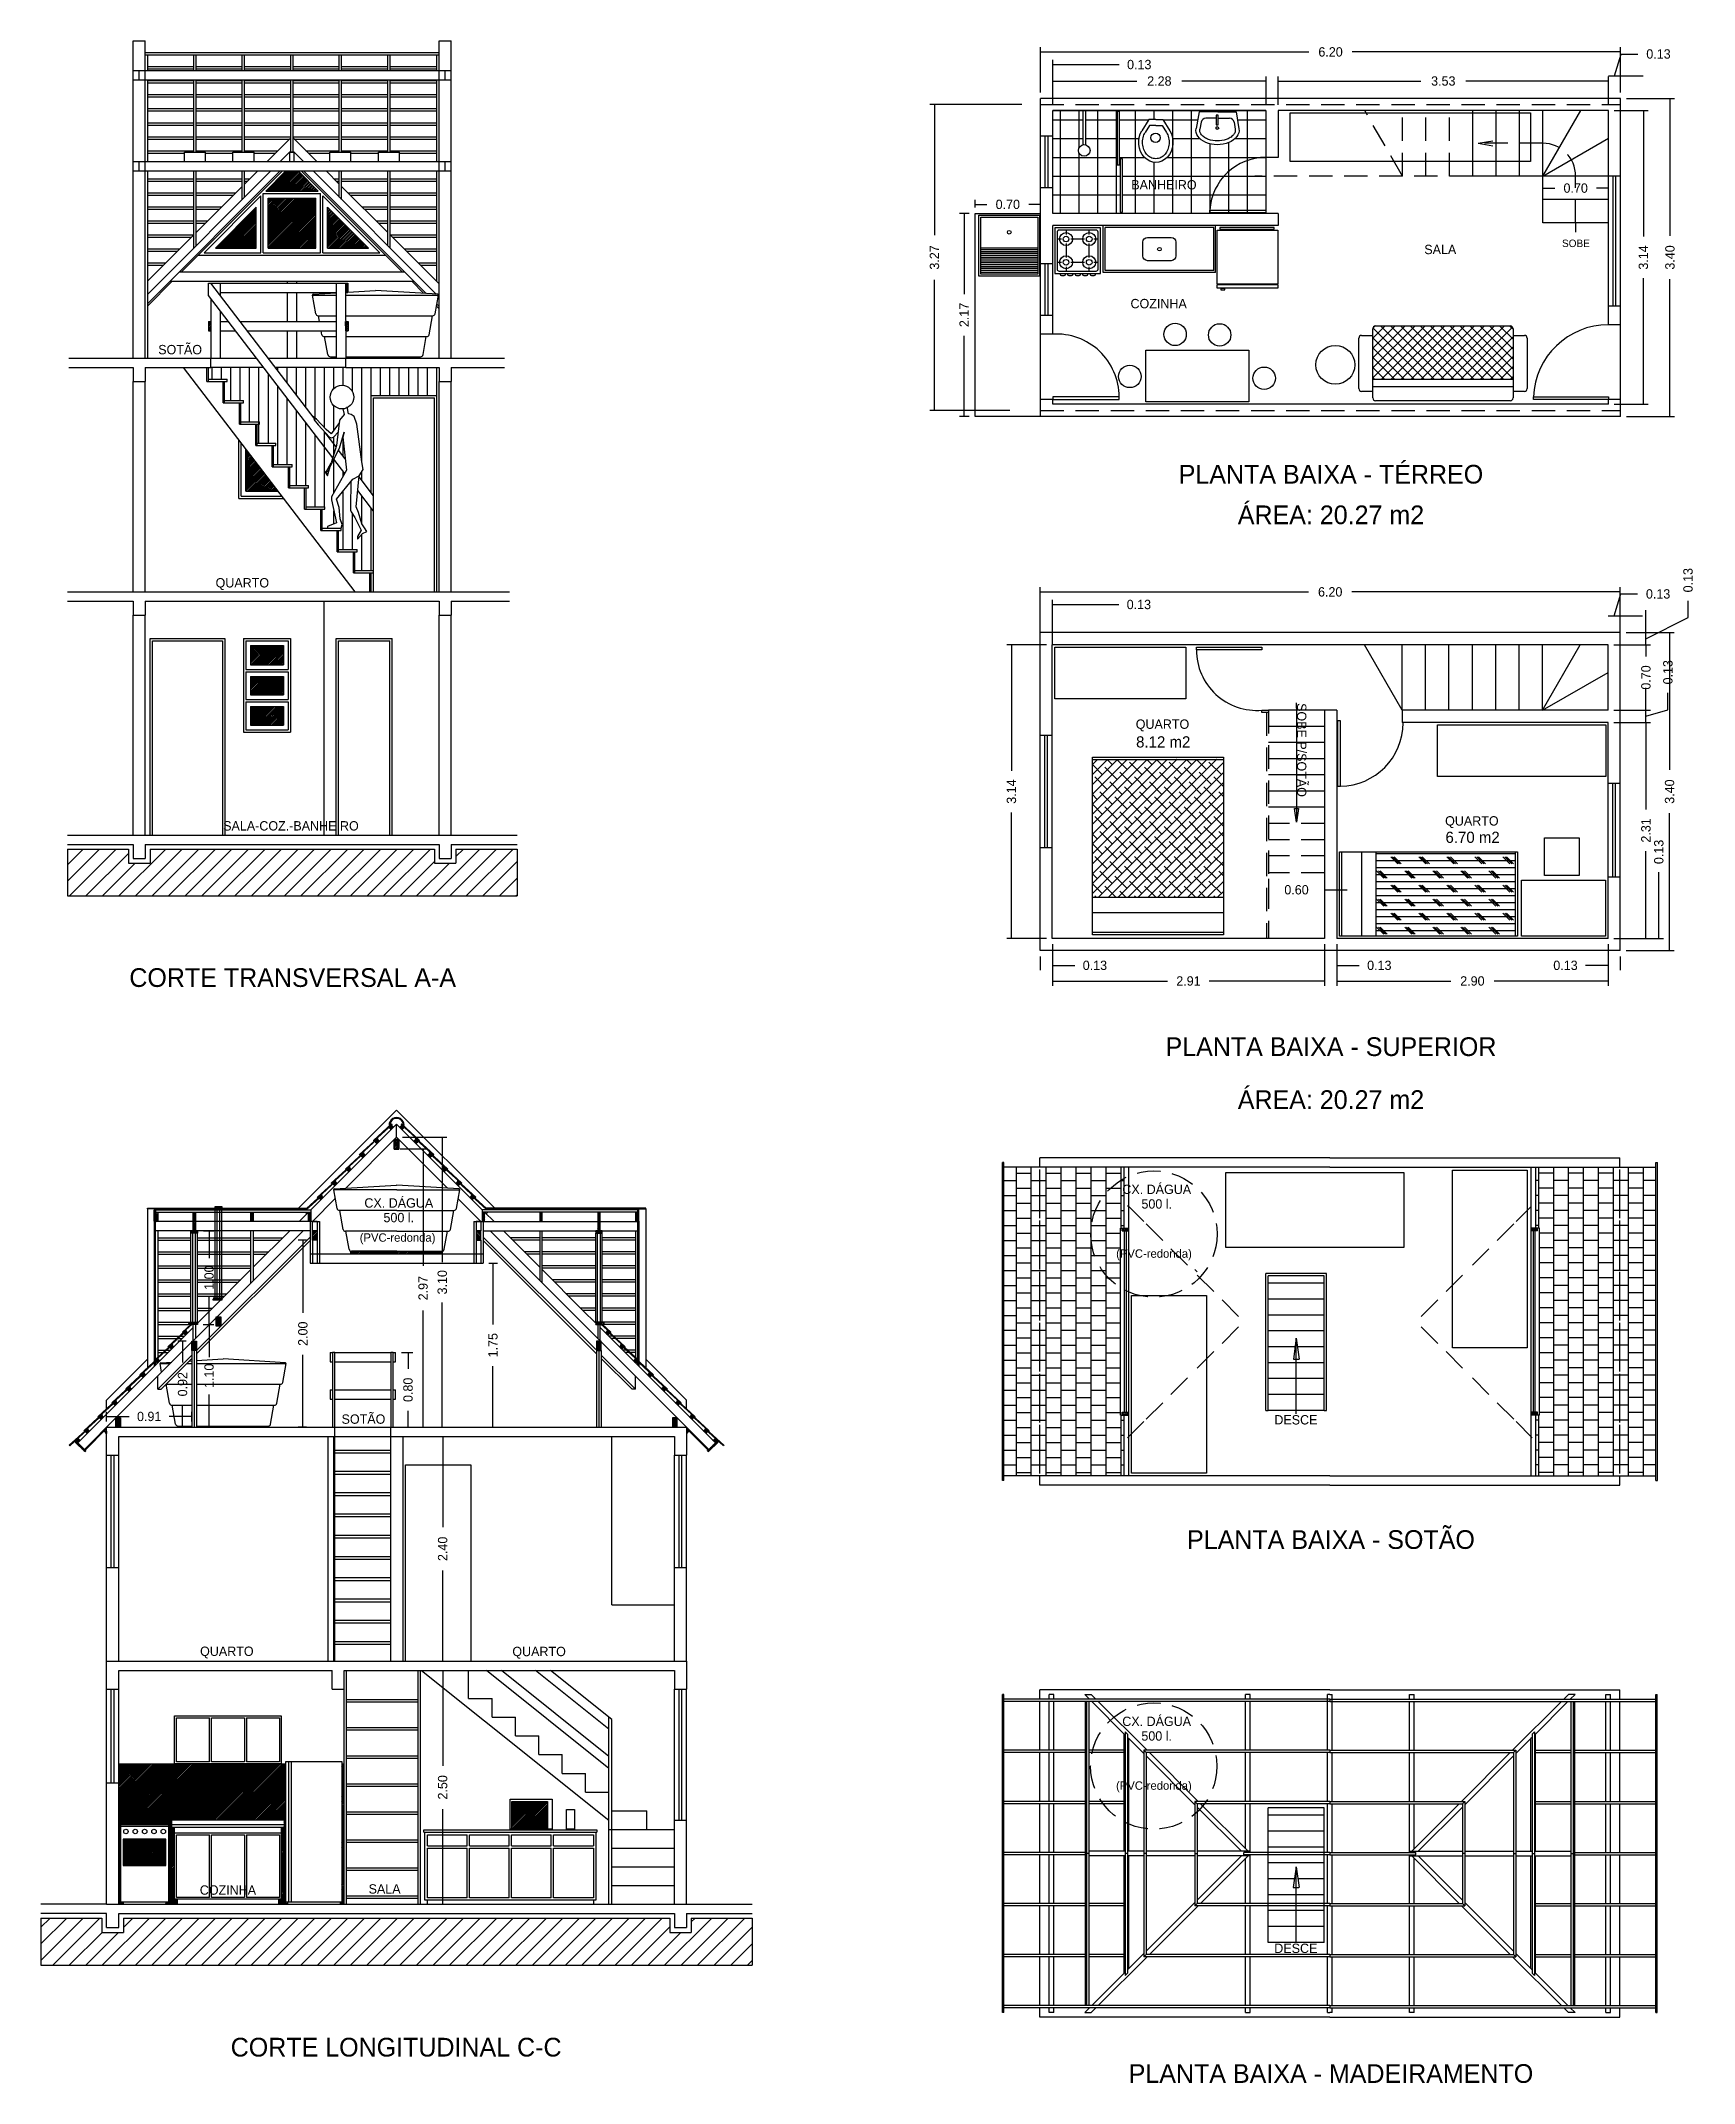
# Model space of a CAD drawing. Extents: x -74 to 202, y -59 to 73.
# Drawn here: x -32.26 to -14.59, y -9.06 to 12.78 of the extents above; entities that cross this region are included whole.
import ezdxf
from ezdxf.enums import TextEntityAlignment as Align

# ---------------------------------------------------------------- set-up
doc = ezdxf.new("R2010")
doc.units = 0
doc.linetypes.add('DASHED2', pattern=[0.375, 0.25, -0.125])
doc.layers.get('0').update_dxf_attribs({"linetype": 'CONTINUOUS'})
doc.layers.get('DEFPOINTS').update_dxf_attribs({"linetype": 'CONTINUOUS'})
for name, color, linetype in [('CONCRETO', 5, 'CONTINUOUS'), ('DIM', 244, 'CONTINUOUS'), ('EQUIPAMENTOS', 1, 'CONTINUOUS'), ('JANELA', 5, 'CONTINUOUS'), ('PAREDE', 7, 'CONTINUOUS'), ('PAREDECORTE', 3, 'CONTINUOUS'), ('PISO', 30, 'CONTINUOUS'), ('PORTA', 1, 'CONTINUOUS'), ('TERRA', 244, 'CONTINUOUS'), ('TEXTO', 1, 'CONTINUOUS'), ('VISTAL', 30, 'CONTINUOUS'), ('VISTAP', 244, 'CONTINUOUS')]:
    doc.layers.add(name, color=color, linetype=linetype)
doc.dimstyles.get("Standard").update_dxf_attribs({"dimscale": 0, "dimtxt": 0.1, "dimasz": 0.12, "dimexe": 0.05, "dimexo": 0.0625, "dimgap": 0.09, "dimtad": 0, "dimzin": 0, "dimtxsty": 'STANDARD', "dimblk1": 'NONE', "dimblk2": 'NONE', "dimsah": 1, "dimcen": 0.09, "dimclrd": 244, "dimclre": 244, "dimclrt": 244, "dimazin": 3, "dimtfac": 1, "dimtdec": 4, "dimtofl": 0, "dimtmove": 0, "dimatfit": 3, "dimtolj": 1, "dimtzin": 0})

msp = doc.modelspace()

# ---------------------------------------------------------------- texts
at = {"layer": 'DIM', "linetype": 'CONTINUOUS'}
for s, height, p in [('8.12 m2', 0.12, (-20.26184, 5.28063)), ('6.70 m2', 0.12, (-16.95467, 4.26054)), ('CX. DÁGUA', 0.1, (-20.3311, 0.50909)), ('CX. DÁGUA', 0.1, (-28.43312, 0.3633)), ('500 l.', 0.1, (-28.43312, 0.19663)), ('500 l.', 0.1, (-20.3311, 0.34242)), ('(PVC-redonda)', 0.09, (-28.44594, -0.02978)), ('(PVC-redonda)', 0.09, (-20.36063, -0.20106)), ('CX. DÁGUA', 0.1, (-20.33187, -5.1789)), ('500 l.', 0.1, (-20.33187, -5.34557)), ('(PVC-redonda)', 0.09, (-20.3614, -5.88905))]:
    msp.add_text(s, height=height, dxfattribs=at).set_placement(p, align=Align.MIDDLE)
at = {"layer": 'TEXTO', "linetype": 'CONTINUOUS'}
for s, height, p in [('BANHEIRO', 0.1, (-20.25417, 11.23713)), ('SALA', 0.1, (-17.30025, 10.54541)), ('COZINHA', 0.1, (-20.31071, 9.96663)), ('SOTÃO', 0.1, (-30.77051, 9.48781)), ('PLANTA BAIXA - TÉRREO', 0.2, (-18.46878, 8.16702)), ('ÁREA: 20.27 m2', 0.2, (-18.46878, 7.73284)), ('QUARTO', 0.1, (-30.10557, 6.96868)), ('QUARTO', 0.1, (-20.26971, 5.45738)), ('SALA-COZ.-BANHEIRO', 0.1, (-29.58591, 4.38314)), ('QUARTO', 0.1, (-16.96255, 4.4231)), ('CORTE TRANSVERSAL A-A', 0.2, (-29.56742, 2.76078)), ('PLANTA BAIXA - SUPERIOR', 0.2, (-18.46878, 2.02213)), ('ÁREA: 20.27 m2', 0.2, (-18.46878, 1.48064)), ('SOTÃO', 0.1, (-28.81073, -1.94675)), ('DESCE', 0.1, (-18.84358, -1.96728)), ('PLANTA BAIXA - SOTÃO', 0.2, (-18.46878, -3.22152)), ('QUARTO', 0.1, (-30.27115, -4.45494)), ('QUARTO', 0.1, (-26.93331, -4.45736)), ('COZINHA', 0.1, (-30.25953, -6.99504)), ('SALA', 0.1, (-28.5848, -6.98307)), ('DESCE', 0.1, (-18.84435, -7.61784)), ('CORTE LONGITUDINAL C-C', 0.2, (-28.46162, -8.67489)), ('PLANTA BAIXA - MADEIRAMENTO', 0.2, (-18.46878, -8.95675))]:
    msp.add_text(s, height=height, dxfattribs=at).set_placement(p, align=Align.MIDDLE)
at = {"layer": 'TEXTO', "linetype": 'DASHED2'}
msp.add_text('SOBE', height=0.08, dxfattribs=at).set_placement((-15.85044, 10.61097), align=Align.MIDDLE)
at = {"layer": 'TEXTO', "linetype": 'CONTINUOUS'}
msp.add_text('SOBE P/SOTÃO', height=0.1, rotation=270, dxfattribs=at).set_placement((-18.76851, 5.19368), align=Align.MIDDLE)

# ---------------------------------------------------------------- blocks, each defined once
blk = doc.blocks.new('*X36')
at = {"color": 0, "linetype": 'CONTINUOUS'}
for p, q in [((36.32, 1.333), (36.32, 1.983)), ((36.48, -1.317), (36.48, 1.983)), ((36.64, -1.317), (36.64, 1.983)), ((36.8, -1.317), (36.8, 1.983)), ((36.96, -1.317), (36.96, 1.983)), ((37.12, -1.317), (37.12, 1.983)), ((37.28, -1.317), (37.28, 1.983)), ((37.44, -1.317), (37.44, 1.983)), ((36.32, 1.84), (36.288, 1.84)), ((36.48, 1.92), (36.32, 1.92)), ((36.48, 1.76), (36.32, 1.76)), ((36.64, 1.84), (36.48, 1.84)), ((36.8, 1.92), (36.64, 1.92)), ((36.8, 1.76), (36.64, 1.76)), ((36.96, 1.84), (36.8, 1.84)), ((37.12, 1.92), (36.96, 1.92)), ((37.12, 1.76), (36.96, 1.76)), ((37.28, 1.84), (37.12, 1.84)), ((37.44, 1.92), (37.28, 1.92)), ((37.44, 1.76), (37.28, 1.76)), ((37.573, 1.84), (37.44, 1.84)), ((36.32, 1.68), (36.288, 1.68)), ((36.48, 1.6), (36.32, 1.6)), ((36.64, 1.68), (36.48, 1.68)), ((36.8, 1.6), (36.64, 1.6)), ((36.96, 1.68), (36.8, 1.68)), ((37.12, 1.6), (36.96, 1.6)), ((37.28, 1.68), (37.12, 1.68)), ((37.44, 1.6), (37.28, 1.6)), ((37.573, 1.68), (37.44, 1.68)), ((36.32, 1.52), (36.288, 1.52)), ((36.32, 1.36), (36.288, 1.36)), ((36.48, 1.44), (36.32, 1.44)), ((36.64, 1.52), (36.48, 1.52)), ((36.64, 1.36), (36.48, 1.36)), ((36.8, 1.44), (36.64, 1.44)), ((36.96, 1.52), (36.8, 1.52)), ((36.96, 1.36), (36.8, 1.36)), ((37.12, 1.44), (36.96, 1.44)), ((37.28, 1.52), (37.12, 1.52)), ((37.28, 1.36), (37.12, 1.36)), ((37.44, 1.44), (37.28, 1.44)), ((37.573, 1.52), (37.44, 1.52)), ((37.573, 1.36), (37.44, 1.36)), ((36.48, 1.28), (36.328, 1.28)), ((36.48, 1.12), (36.328, 1.12)), ((36.64, 1.2), (36.48, 1.2)), ((36.8, 1.28), (36.64, 1.28)), ((36.8, 1.12), (36.64, 1.12)), ((36.96, 1.2), (36.8, 1.2)), ((37.12, 1.28), (36.96, 1.28)), ((37.12, 1.12), (36.96, 1.12)), ((37.28, 1.2), (37.12, 1.2)), ((37.44, 1.28), (37.28, 1.28)), ((37.44, 1.12), (37.28, 1.12)), ((37.573, 1.2), (37.44, 1.2)), ((36.48, 0.96), (36.328, 0.96)), ((36.64, 1.04), (36.48, 1.04)), ((36.64, 0.88), (36.48, 0.88)), ((36.8, 0.96), (36.64, 0.96)), ((36.96, 1.04), (36.8, 1.04)), ((36.96, 0.88), (36.8, 0.88)), ((37.12, 0.96), (36.96, 0.96)), ((37.28, 1.04), (37.12, 1.04)), ((37.28, 0.88), (37.12, 0.88)), ((37.44, 0.96), (37.28, 0.96)), ((37.573, 1.04), (37.44, 1.04)), ((37.573, 0.88), (37.44, 0.88)), ((36.48, 0.8), (36.328, 0.8)), ((36.64, 0.72), (36.48, 0.72)), ((36.8, 0.8), (36.64, 0.8)), ((36.96, 0.72), (36.8, 0.72)), ((37.12, 0.8), (36.96, 0.8)), ((37.28, 0.72), (37.12, 0.72)), ((37.44, 0.8), (37.28, 0.8)), ((37.573, 0.72), (37.44, 0.72)), ((36.48, 0.64), (36.328, 0.64)), ((36.48, 0.48), (36.328, 0.48)), ((36.64, 0.56), (36.48, 0.56)), ((36.8, 0.64), (36.64, 0.64)), ((36.8, 0.48), (36.64, 0.48)), ((36.96, 0.56), (36.8, 0.56)), ((37.12, 0.64), (36.96, 0.64)), ((37.12, 0.48), (36.96, 0.48)), ((37.28, 0.56), (37.12, 0.56)), ((37.44, 0.64), (37.28, 0.64)), ((37.44, 0.48), (37.28, 0.48)), ((37.573, 0.56), (37.44, 0.56)), ((36.48, 0.32), (36.328, 0.32)), ((36.64, 0.4), (36.48, 0.4)), ((36.64, 0.24), (36.48, 0.24)), ((36.8, 0.32), (36.64, 0.32)), ((36.96, 0.4), (36.8, 0.4)), ((36.96, 0.24), (36.8, 0.24)), ((37.12, 0.32), (36.96, 0.32)), ((37.28, 0.4), (37.12, 0.4)), ((37.28, 0.24), (37.12, 0.24)), ((37.44, 0.32), (37.28, 0.32)), ((37.573, 0.4), (37.44, 0.4)), ((37.573, 0.24), (37.44, 0.24)), ((36.48, 0.16), (36.328, 0.16)), ((36.48, 0), (36.328, 0)), ((36.64, 0.08), (36.48, 0.08)), ((36.8, 0.16), (36.64, 0.16)), ((36.8, 0), (36.64, 0)), ((36.96, 0.08), (36.8, 0.08)), ((37.12, 0.16), (36.96, 0.16)), ((37.12, 0), (36.96, 0)), ((37.28, 0.08), (37.12, 0.08)), ((37.44, 0.16), (37.28, 0.16)), ((37.44, 0), (37.28, 0)), ((37.573, 0.08), (37.44, 0.08)), ((36.48, -0.16), (36.328, -0.16)), ((36.64, -0.08), (36.48, -0.08)), ((36.8, -0.16), (36.64, -0.16)), ((36.96, -0.08), (36.8, -0.08)), ((37.12, -0.16), (36.96, -0.16)), ((37.28, -0.08), (37.12, -0.08)), ((37.44, -0.16), (37.28, -0.16)), ((37.573, -0.08), (37.44, -0.08)), ((36.48, -0.32), (36.328, -0.32)), ((36.64, -0.24), (36.48, -0.24)), ((36.64, -0.4), (36.48, -0.4)), ((36.8, -0.32), (36.64, -0.32)), ((36.96, -0.24), (36.8, -0.24)), ((36.96, -0.4), (36.8, -0.4)), ((37.12, -0.32), (36.96, -0.32)), ((37.28, -0.24), (37.12, -0.24)), ((37.28, -0.4), (37.12, -0.4)), ((37.44, -0.32), (37.28, -0.32)), ((37.573, -0.24), (37.44, -0.24)), ((37.573, -0.4), (37.44, -0.4)), ((36.48, -0.48), (36.328, -0.48)), ((36.48, -0.64), (36.328, -0.64)), ((36.64, -0.56), (36.48, -0.56)), ((36.8, -0.48), (36.64, -0.48)), ((36.8, -0.64), (36.64, -0.64)), ((36.96, -0.56), (36.8, -0.56)), ((37.12, -0.48), (36.96, -0.48)), ((37.12, -0.64), (36.96, -0.64)), ((37.28, -0.56), (37.12, -0.56)), ((37.44, -0.48), (37.28, -0.48)), ((37.44, -0.64), (37.28, -0.64)), ((37.573, -0.56), (37.44, -0.56)), ((36.32, -0.72), (36.288, -0.72)), ((36.32, -1.317), (36.32, -0.667)), ((36.48, -0.8), (36.32, -0.8)), ((36.64, -0.72), (36.48, -0.72)), ((36.8, -0.8), (36.64, -0.8)), ((36.96, -0.72), (36.8, -0.72)), ((37.12, -0.8), (36.96, -0.8)), ((37.28, -0.72), (37.12, -0.72)), ((37.44, -0.8), (37.28, -0.8)), ((37.573, -0.72), (37.44, -0.72)), ((36.32, -0.88), (36.288, -0.88)), ((36.32, -1.04), (36.288, -1.04)), ((36.48, -0.96), (36.32, -0.96)), ((36.64, -0.88), (36.48, -0.88)), ((36.64, -1.04), (36.48, -1.04)), ((36.8, -0.96), (36.64, -0.96)), ((36.96, -0.88), (36.8, -0.88)), ((36.96, -1.04), (36.8, -1.04)), ((37.12, -0.96), (36.96, -0.96)), ((37.28, -0.88), (37.12, -0.88)), ((37.28, -1.04), (37.12, -1.04)), ((37.44, -0.96), (37.28, -0.96)), ((37.573, -0.88), (37.44, -0.88)), ((37.573, -1.04), (37.44, -1.04)), ((36.32, -1.2), (36.288, -1.2)), ((36.48, -1.12), (36.32, -1.12)), ((36.48, -1.28), (36.32, -1.28)), ((36.64, -1.2), (36.48, -1.2)), ((36.8, -1.12), (36.64, -1.12)), ((36.8, -1.28), (36.64, -1.28)), ((36.96, -1.2), (36.8, -1.2)), ((37.12, -1.12), (36.96, -1.12)), ((37.12, -1.28), (36.96, -1.28)), ((37.28, -1.2), (37.12, -1.2)), ((37.44, -1.12), (37.28, -1.12)), ((37.44, -1.28), (37.28, -1.28)), ((37.573, -1.2), (37.44, -1.2))]:
    blk.add_line(p, q, dxfattribs=at)
blk = doc.blocks.new('*D94')
at = {"color": 244, "linetype": 'BYBLOCK'}
for p, q in [((-21.443, 12.093), (-21.443, 12.396)), ((-21.443, 12.346), (-20.543, 12.346)), ((-19.163, 12.346), (-20.063, 12.346)), ((-19.163, 12.093), (-19.163, 12.396))]:
    blk.add_line(p, q, dxfattribs=at)
at = {"layer": 'DEFPOINTS', "color": 0, "linetype": 'BYBLOCK'}
for p in [(-19.163, 12.346), (-21.443, 12.03), (-19.163, 12.03)]:
    blk.add_point(p, dxfattribs=at)
at = {"color": 244, "linetype": 'BYBLOCK', "insert": (-20.303, 12.346), "char_height": 0.1, "attachment_point": 5}
blk.add_mtext('\\A1;2.28', dxfattribs=at)
blk = doc.blocks.new('_NONE')
blk = doc.blocks.new('*D90')
at = {"color": 244, "linetype": 'BYBLOCK'}
for p, q in [((-21.447, 3.117), (-21.447, 2.674)), ((-18.537, 3.117), (-18.537, 2.674)), ((-21.447, 2.724), (-20.216, 2.724)), ((-18.537, 2.724), (-19.769, 2.724))]:
    blk.add_line(p, q, dxfattribs=at)
at = {"layer": 'DEFPOINTS', "color": 0, "linetype": 'BYBLOCK'}
for p in [(-21.447, 3.179), (-18.537, 3.179), (-18.537, 2.724)]:
    blk.add_point(p, dxfattribs=at)
at = {"color": 244, "linetype": 'BYBLOCK', "insert": (-19.992, 2.724), "char_height": 0.1, "attachment_point": 5}
blk.add_mtext('\\A1;2.91', dxfattribs=at)
blk = doc.blocks.new('*D89')
at = {"color": 244, "linetype": 'BYBLOCK'}
for p, q in [((-21.447, 3.117), (-21.447, 2.841)), ((-21.577, 2.987), (-21.577, 2.841)), ((-21.577, 2.891), (-21.577, 2.891)), ((-21.447, 2.891), (-21.207, 2.891))]:
    blk.add_line(p, q, dxfattribs=at)
at = {"layer": 'DEFPOINTS', "color": 0, "linetype": 'BYBLOCK'}
for p in [(-21.447, 3.179), (-21.577, 3.049), (-21.447, 2.891)]:
    blk.add_point(p, dxfattribs=at)
at = {"color": 244, "linetype": 'BYBLOCK', "insert": (-20.992, 2.891), "char_height": 0.1, "attachment_point": 5}
blk.add_mtext('\\A1;0.13', dxfattribs=at)
blk = doc.blocks.new('*D84')
at = {"color": 244, "linetype": 'BYBLOCK'}
for p, q in [((-21.577, 6.449), (-21.577, 6.799)), ((-21.447, 6.319), (-21.447, 6.799)), ((-21.577, 6.749), (-21.577, 6.749)), ((-21.447, 6.749), (-20.737, 6.749))]:
    blk.add_line(p, q, dxfattribs=at)
at = {"layer": 'DEFPOINTS', "color": 0, "linetype": 'BYBLOCK'}
for p in [(-21.447, 6.749), (-21.577, 6.387), (-21.447, 6.257)]:
    blk.add_point(p, dxfattribs=at)
at = {"color": 244, "linetype": 'BYBLOCK', "insert": (-20.522, 6.749), "char_height": 0.1, "attachment_point": 5}
blk.add_mtext('\\A1;0.13', dxfattribs=at)
blk = doc.blocks.new('*D83')
at = {"color": 244, "linetype": 'BYBLOCK'}
for p, q in [((-21.577, 6.449), (-21.577, 6.934)), ((-21.577, 6.884), (-18.709, 6.884)), ((-15.377, 6.884), (-18.246, 6.884)), ((-15.377, 6.449), (-15.377, 6.934))]:
    blk.add_line(p, q, dxfattribs=at)
at = {"layer": 'DEFPOINTS', "color": 0, "linetype": 'BYBLOCK'}
for p in [(-15.377, 6.884), (-21.577, 6.387), (-15.377, 6.387)]:
    blk.add_point(p, dxfattribs=at)
at = {"color": 244, "linetype": 'BYBLOCK', "insert": (-18.477, 6.884), "char_height": 0.1, "attachment_point": 5}
blk.add_mtext('\\A1;6.20', dxfattribs=at)
blk = doc.blocks.new('*D75')
at = {"color": 244, "linetype": 'BYBLOCK'}
for p, q in [((-21.573, 12.223), (-21.573, 12.572)), ((-21.573, 12.522), (-21.573, 12.522)), ((-21.443, 12.093), (-21.443, 12.572)), ((-21.443, 12.522), (-20.733, 12.522))]:
    blk.add_line(p, q, dxfattribs=at)
at = {"layer": 'DEFPOINTS', "color": 0, "linetype": 'BYBLOCK'}
for p in [(-21.443, 12.522), (-21.573, 12.16), (-21.443, 12.03)]:
    blk.add_point(p, dxfattribs=at)
at = {"color": 244, "linetype": 'BYBLOCK', "insert": (-20.518, 12.522), "char_height": 0.1, "attachment_point": 5}
blk.add_mtext('\\A1;0.13', dxfattribs=at)
blk = doc.blocks.new('*D73')
at = {"color": 244, "linetype": 'BYBLOCK'}
for p, q in [((-21.573, 12.223), (-21.573, 12.707)), ((-15.373, 12.223), (-15.373, 12.707)), ((-21.573, 12.657), (-18.705, 12.657)), ((-15.373, 12.657), (-18.242, 12.657))]:
    blk.add_line(p, q, dxfattribs=at)
at = {"layer": 'DEFPOINTS', "color": 0, "linetype": 'BYBLOCK'}
for p in [(-15.373, 12.657), (-21.573, 12.16), (-15.373, 12.16)]:
    blk.add_point(p, dxfattribs=at)
at = {"color": 244, "linetype": 'BYBLOCK', "insert": (-18.473, 12.657), "char_height": 0.1, "attachment_point": 5}
blk.add_mtext('\\A1;6.20', dxfattribs=at)
blk = doc.blocks.new('*D80')
at = {"color": 244, "linetype": 'BYBLOCK'}
for p, q in [((-21.51, 6.319), (-21.934, 6.319)), ((-21.884, 6.319), (-21.884, 4.972)), ((-21.884, 3.179), (-21.884, 4.526)), ((-21.51, 3.179), (-21.934, 3.179))]:
    blk.add_line(p, q, dxfattribs=at)
at = {"layer": 'DEFPOINTS', "color": 0, "linetype": 'BYBLOCK'}
for p in [(-21.884, 6.319), (-21.447, 6.319), (-21.447, 3.179)]:
    blk.add_point(p, dxfattribs=at)
at = {"color": 244, "linetype": 'BYBLOCK', "insert": (-21.884, 4.749), "char_height": 0.1, "attachment_point": 5, "rotation": 90}
blk.add_mtext('\\A1;3.14', dxfattribs=at)
blk = doc.blocks.new('*D99')
at = {"color": 244, "linetype": 'BYBLOCK'}
for p, q in [((-22.336, 10.93), (-22.44, 10.93)), ((-22.39, 10.93), (-22.39, 10.069)), ((-22.39, 8.76), (-22.39, 9.622)), ((-22.336, 8.76), (-22.44, 8.76))]:
    blk.add_line(p, q, dxfattribs=at)
at = {"layer": 'DEFPOINTS', "color": 0, "linetype": 'BYBLOCK'}
for p in [(-22.39, 10.93), (-22.273, 10.93), (-22.273, 8.76)]:
    blk.add_point(p, dxfattribs=at)
at = {"color": 244, "linetype": 'BYBLOCK', "insert": (-22.39, 9.845), "char_height": 0.1, "attachment_point": 5, "rotation": 90}
blk.add_mtext('\\A1;2.17', dxfattribs=at)
blk = doc.blocks.new('*D74')
at = {"color": 244, "linetype": 'BYBLOCK'}
for p, q in [((-21.773, 12.095), (-22.757, 12.095)), ((-22.707, 12.095), (-22.707, 10.7)), ((-22.707, 8.825), (-22.707, 10.22)), ((-21.903, 8.825), (-22.757, 8.825))]:
    blk.add_line(p, q, dxfattribs=at)
at = {"layer": 'DEFPOINTS', "color": 0, "linetype": 'BYBLOCK'}
for p in [(-22.707, 12.095), (-21.71, 12.095), (-21.84, 8.825)]:
    blk.add_point(p, dxfattribs=at)
at = {"color": 244, "linetype": 'BYBLOCK', "insert": (-22.707, 10.46), "char_height": 0.1, "attachment_point": 5, "rotation": 90}
blk.add_mtext('\\A1;3.27', dxfattribs=at)
blk = doc.blocks.new('*D98')
at = {"color": 244, "linetype": 'BYBLOCK'}
for p, q in [((-22.273, 10.993), (-22.273, 11.077)), ((-22.273, 11.027), (-22.147, 11.027)), ((-21.573, 11.027), (-21.7, 11.027)), ((-21.573, 10.993), (-21.573, 11.077))]:
    blk.add_line(p, q, dxfattribs=at)
at = {"layer": 'DEFPOINTS', "color": 0, "linetype": 'BYBLOCK'}
for p in [(-22.273, 10.93), (-21.573, 11.027), (-21.573, 10.93)]:
    blk.add_point(p, dxfattribs=at)
at = {"color": 244, "linetype": 'BYBLOCK', "insert": (-21.923, 11.027), "char_height": 0.1, "attachment_point": 5}
blk.add_mtext('\\A1;0.70', dxfattribs=at)
blk = doc.blocks.new('*D91')
at = {"color": 244, "linetype": 'BYBLOCK'}
for p, q in [((-18.407, 3.117), (-18.407, 2.674)), ((-15.507, 3.117), (-15.507, 2.674)), ((-18.407, 2.724), (-17.189, 2.724)), ((-15.507, 2.724), (-16.726, 2.724))]:
    blk.add_line(p, q, dxfattribs=at)
at = {"layer": 'DEFPOINTS', "color": 0, "linetype": 'BYBLOCK'}
for p in [(-18.407, 3.179), (-15.507, 3.179), (-15.507, 2.724)]:
    blk.add_point(p, dxfattribs=at)
at = {"color": 244, "linetype": 'BYBLOCK', "insert": (-16.957, 2.724), "char_height": 0.1, "attachment_point": 5}
blk.add_mtext('\\A1;2.90', dxfattribs=at)
blk = doc.blocks.new('*X34')
at = {"color": 0, "linetype": 'CONTINUOUS'}
for p, q in [((36.238, -0.655), (36.256, -0.637)), ((36.238, -0.638), (36.239, -0.637)), ((36.244, -0.667), (36.274, -0.637)), ((36.262, -0.667), (36.292, -0.637)), ((36.28, -0.667), (36.308, -0.638)), ((36.297, -0.667), (36.308, -0.656))]:
    blk.add_line(p, q, dxfattribs=at)
blk = doc.blocks.new('*X35')
at = {"color": 0, "linetype": 'CONTINUOUS'}
for p, q in [((36.238, 1.307), (36.264, 1.333)), ((36.238, 1.325), (36.247, 1.333)), ((36.252, 1.303), (36.282, 1.333)), ((36.27, 1.303), (36.3, 1.333)), ((36.287, 1.303), (36.308, 1.324)), ((36.305, 1.303), (36.308, 1.306))]:
    blk.add_line(p, q, dxfattribs=at)
blk = doc.blocks.new('*D81')
at = {"color": 244, "linetype": 'BYBLOCK'}
for p, q in [((-15.315, 6.449), (-14.799, 6.449)), ((-14.849, 6.449), (-14.849, 4.981)), ((-14.849, 3.049), (-14.849, 4.517)), ((-15.315, 3.049), (-14.799, 3.049))]:
    blk.add_line(p, q, dxfattribs=at)
at = {"layer": 'DEFPOINTS', "color": 0, "linetype": 'BYBLOCK'}
for p in [(-15.377, 6.449), (-15.377, 3.049), (-14.849, 3.049)]:
    blk.add_point(p, dxfattribs=at)
at = {"color": 244, "linetype": 'BYBLOCK', "insert": (-14.849, 4.749), "char_height": 0.1, "attachment_point": 5, "rotation": 90}
blk.add_mtext('\\A1;3.40', dxfattribs=at)
blk = doc.blocks.new('*D79')
at = {"color": 244, "linetype": 'BYBLOCK'}
for p, q in [((-15.445, 5.489), (-15.052, 5.489)), ((-15.102, 5.489), (-15.102, 4.557)), ((-15.102, 3.179), (-15.102, 4.111))]:
    blk.add_line(p, q, dxfattribs=at)
at = {"layer": 'DEFPOINTS', "color": 0, "linetype": 'BYBLOCK'}
for p in [(-15.507, 5.489), (-15.102, 5.489), (-15.507, 3.179)]:
    blk.add_point(p, dxfattribs=at)
at = {"color": 244, "linetype": 'BYBLOCK', "insert": (-15.102, 4.334), "char_height": 0.1, "attachment_point": 5, "rotation": 90}
blk.add_mtext('\\A1;2.31', dxfattribs=at)
blk = doc.blocks.new('*X46')
at = {"color": 0, "linetype": 'CONTINUOUS'}
for p, q in [((9.555, 4.725), (11.041, 4.725)), ((9.555, 4.65), (11.041, 4.65)), ((9.787, 4.612), (9.712, 4.687)), ((9.806, 4.612), (9.731, 4.687)), ((9.825, 4.612), (9.75, 4.687)), ((10.087, 4.612), (10.012, 4.687)), ((10.106, 4.612), (10.031, 4.687)), ((10.125, 4.612), (10.05, 4.687)), ((10.387, 4.612), (10.312, 4.687)), ((10.406, 4.612), (10.331, 4.687)), ((10.425, 4.612), (10.35, 4.687)), ((10.687, 4.612), (10.612, 4.687)), ((10.706, 4.612), (10.631, 4.687)), ((10.725, 4.612), (10.65, 4.687)), ((10.987, 4.612), (10.912, 4.687)), ((11.006, 4.612), (10.931, 4.687)), ((11.025, 4.612), (10.95, 4.687)), ((9.555, 4.575), (11.041, 4.575)), ((9.555, 4.5), (11.041, 4.5)), ((9.555, 4.425), (11.041, 4.425)), ((9.637, 4.462), (9.562, 4.537)), ((9.656, 4.462), (9.581, 4.537)), ((9.675, 4.462), (9.6, 4.537)), ((9.787, 4.312), (9.712, 4.387)), ((9.806, 4.312), (9.731, 4.387)), ((9.825, 4.312), (9.75, 4.387)), ((9.937, 4.462), (9.862, 4.537)), ((9.956, 4.462), (9.881, 4.537)), ((9.975, 4.462), (9.9, 4.537)), ((10.087, 4.312), (10.012, 4.387)), ((10.106, 4.312), (10.031, 4.387)), ((10.125, 4.312), (10.05, 4.387)), ((10.237, 4.462), (10.162, 4.537)), ((10.256, 4.462), (10.181, 4.537)), ((10.275, 4.462), (10.2, 4.537)), ((10.387, 4.312), (10.312, 4.387)), ((10.406, 4.312), (10.331, 4.387)), ((10.425, 4.312), (10.35, 4.387)), ((10.537, 4.462), (10.462, 4.537)), ((10.556, 4.462), (10.481, 4.537)), ((10.575, 4.462), (10.5, 4.537)), ((10.687, 4.312), (10.612, 4.387)), ((10.706, 4.312), (10.631, 4.387)), ((10.725, 4.312), (10.65, 4.387)), ((10.837, 4.462), (10.762, 4.537)), ((10.856, 4.462), (10.781, 4.537)), ((10.875, 4.462), (10.8, 4.537)), ((10.987, 4.312), (10.912, 4.387)), ((11.006, 4.312), (10.931, 4.387)), ((11.025, 4.312), (10.95, 4.387)), ((9.555, 4.35), (11.041, 4.35)), ((9.555, 4.275), (11.041, 4.275)), ((9.555, 4.2), (11.041, 4.2)), ((9.637, 4.162), (9.562, 4.237)), ((9.656, 4.162), (9.581, 4.237)), ((9.675, 4.162), (9.6, 4.237)), ((9.937, 4.162), (9.862, 4.237)), ((9.956, 4.162), (9.881, 4.237)), ((9.975, 4.162), (9.9, 4.237)), ((10.237, 4.162), (10.162, 4.237)), ((10.256, 4.162), (10.181, 4.237)), ((10.275, 4.162), (10.2, 4.237)), ((10.537, 4.162), (10.462, 4.237)), ((10.556, 4.162), (10.481, 4.237)), ((10.575, 4.162), (10.5, 4.237)), ((10.837, 4.162), (10.762, 4.237)), ((10.856, 4.162), (10.781, 4.237)), ((10.875, 4.162), (10.8, 4.237)), ((9.555, 4.125), (11.041, 4.125)), ((9.555, 4.05), (11.041, 4.05)), ((9.555, 3.975), (11.041, 3.975)), ((9.637, 3.862), (9.562, 3.937)), ((9.656, 3.862), (9.581, 3.937)), ((9.675, 3.862), (9.6, 3.937)), ((9.787, 4.012), (9.712, 4.087)), ((9.806, 4.012), (9.731, 4.087)), ((9.825, 4.012), (9.75, 4.087)), ((9.937, 3.862), (9.862, 3.937)), ((9.956, 3.862), (9.881, 3.937)), ((9.975, 3.862), (9.9, 3.937)), ((10.087, 4.012), (10.012, 4.087)), ((10.106, 4.012), (10.031, 4.087)), ((10.125, 4.012), (10.05, 4.087)), ((10.237, 3.862), (10.162, 3.937)), ((10.256, 3.862), (10.181, 3.937)), ((10.275, 3.862), (10.2, 3.937)), ((10.387, 4.012), (10.312, 4.087)), ((10.406, 4.012), (10.331, 4.087)), ((10.425, 4.012), (10.35, 4.087)), ((10.537, 3.862), (10.462, 3.937)), ((10.556, 3.862), (10.481, 3.937)), ((10.575, 3.862), (10.5, 3.937)), ((10.687, 4.012), (10.612, 4.087)), ((10.706, 4.012), (10.631, 4.087)), ((10.725, 4.012), (10.65, 4.087)), ((10.837, 3.862), (10.762, 3.937)), ((10.856, 3.862), (10.781, 3.937)), ((10.875, 3.862), (10.8, 3.937)), ((10.987, 4.012), (10.912, 4.087)), ((11.006, 4.012), (10.931, 4.087)), ((11.025, 4.012), (10.95, 4.087)), ((9.555, 3.9), (11.041, 3.9))]:
    blk.add_line(p, q, dxfattribs=at)
blk = doc.blocks.new('*D97')
at = {"color": 244, "linetype": 'BYBLOCK'}
for p, q in [((-19.137, 3.817), (-19.137, 3.649)), ((-18.537, 3.817), (-18.537, 3.649)), ((-19.137, 3.699), (-19.137, 3.699)), ((-18.537, 3.699), (-18.297, 3.699))]:
    blk.add_line(p, q, dxfattribs=at)
at = {"layer": 'DEFPOINTS', "color": 0, "linetype": 'BYBLOCK'}
for p in [(-19.137, 3.879), (-18.537, 3.879), (-18.537, 3.699)]:
    blk.add_point(p, dxfattribs=at)
at = {"color": 244, "linetype": 'BYBLOCK', "insert": (-18.837, 3.699), "char_height": 0.1, "attachment_point": 5}
blk.add_mtext('\\A1;0.60', dxfattribs=at)
blk = doc.blocks.new('*X45')
at = {"color": 0, "linetype": 'CONTINUOUS'}
for p, q in [((6.523, 4.402), (7.851, 5.73)), ((6.523, 4.508), (7.745, 5.73)), ((6.523, 4.614), (7.639, 5.73)), ((6.523, 4.72), (7.533, 5.73)), ((6.523, 4.826), (7.427, 5.73)), ((6.523, 4.932), (7.321, 5.73)), ((6.523, 5.038), (7.215, 5.73)), ((6.523, 5.144), (7.108, 5.73)), ((6.523, 5.251), (7.002, 5.73)), ((6.523, 5.357), (6.896, 5.73)), ((6.523, 5.463), (6.79, 5.73)), ((6.523, 5.569), (6.684, 5.73)), ((6.523, 5.675), (6.578, 5.73)), ((6.523, 4.296), (7.923, 5.696)), ((6.576, 5.728), (6.574, 5.73)), ((6.735, 5.675), (6.68, 5.73)), ((6.894, 5.621), (6.786, 5.73)), ((7.053, 5.568), (6.921, 5.701)), ((7, 5.728), (6.998, 5.73)), ((7.159, 5.675), (7.104, 5.73)), ((7.319, 5.621), (7.21, 5.73)), ((7.478, 5.568), (7.345, 5.701)), ((7.425, 5.728), (7.423, 5.73)), ((7.584, 5.675), (7.529, 5.73)), ((7.743, 5.621), (7.635, 5.73)), ((7.902, 5.568), (7.769, 5.701)), ((7.849, 5.728), (7.847, 5.73)), ((6.629, 5.568), (6.523, 5.674)), ((6.682, 5.409), (6.55, 5.542)), ((6.592, 4.259), (7.923, 5.59)), ((6.788, 5.515), (6.656, 5.648)), ((6.698, 4.259), (7.923, 5.484)), ((6.841, 5.356), (6.709, 5.489)), ((6.947, 5.462), (6.815, 5.595)), ((7.106, 5.409), (6.974, 5.542)), ((7.212, 5.515), (7.08, 5.648)), ((7.266, 5.356), (7.133, 5.489)), ((7.372, 5.462), (7.239, 5.595)), ((7.531, 5.409), (7.398, 5.542)), ((7.637, 5.515), (7.504, 5.648)), ((7.69, 5.356), (7.557, 5.489)), ((7.796, 5.462), (7.663, 5.595)), ((7.923, 5.441), (7.822, 5.542)), ((6.576, 5.303), (6.523, 5.356)), ((6.629, 5.144), (6.523, 5.25)), ((6.735, 5.25), (6.603, 5.383)), ((6.894, 5.197), (6.762, 5.33)), ((6.804, 4.259), (7.923, 5.378)), ((7, 5.303), (6.868, 5.436)), ((6.91, 4.259), (7.923, 5.272)), ((7.053, 5.144), (6.921, 5.277)), ((7.159, 5.25), (7.027, 5.383)), ((7.319, 5.197), (7.186, 5.33)), ((7.425, 5.303), (7.292, 5.436)), ((7.478, 5.144), (7.345, 5.277)), ((7.584, 5.25), (7.451, 5.383)), ((7.743, 5.197), (7.61, 5.33)), ((7.849, 5.303), (7.716, 5.436)), ((7.902, 5.144), (7.769, 5.277)), ((7.923, 5.335), (7.875, 5.383)), ((6.682, 4.985), (6.55, 5.118)), ((6.788, 5.091), (6.656, 5.224)), ((6.841, 4.932), (6.709, 5.065)), ((6.947, 5.038), (6.815, 5.171)), ((7.106, 4.985), (6.974, 5.118)), ((7.016, 4.259), (7.923, 5.166)), ((7.212, 5.091), (7.08, 5.224)), ((7.122, 4.259), (7.923, 5.06)), ((7.266, 4.932), (7.133, 5.065)), ((7.372, 5.038), (7.239, 5.171)), ((7.531, 4.985), (7.398, 5.118)), ((7.637, 5.091), (7.504, 5.224)), ((7.69, 4.932), (7.557, 5.065)), ((7.796, 5.038), (7.663, 5.171)), ((7.923, 5.017), (7.822, 5.118)), ((6.576, 4.879), (6.523, 4.932)), ((6.629, 4.72), (6.523, 4.826)), ((6.735, 4.826), (6.603, 4.959)), ((6.894, 4.773), (6.762, 4.906)), ((7, 4.879), (6.868, 5.012)), ((7.053, 4.72), (6.921, 4.853)), ((7.159, 4.826), (7.027, 4.959)), ((7.319, 4.773), (7.186, 4.906)), ((7.228, 4.259), (7.923, 4.953)), ((7.425, 4.879), (7.292, 5.012)), ((7.335, 4.259), (7.923, 4.847)), ((7.478, 4.72), (7.345, 4.853)), ((7.584, 4.826), (7.451, 4.959)), ((7.743, 4.773), (7.61, 4.906)), ((7.849, 4.879), (7.716, 5.012)), ((7.902, 4.72), (7.769, 4.853)), ((7.923, 4.911), (7.875, 4.959)), ((6.682, 4.561), (6.55, 4.693)), ((6.788, 4.667), (6.656, 4.799)), ((6.841, 4.508), (6.709, 4.64)), ((6.947, 4.614), (6.815, 4.746)), ((7, 4.455), (6.868, 4.587)), ((7.106, 4.561), (6.974, 4.693)), ((7.212, 4.667), (7.08, 4.799)), ((7.266, 4.508), (7.133, 4.64)), ((7.372, 4.614), (7.239, 4.746)), ((7.425, 4.455), (7.292, 4.587)), ((7.531, 4.561), (7.398, 4.693)), ((7.441, 4.259), (7.923, 4.741)), ((7.637, 4.667), (7.504, 4.799)), ((7.547, 4.259), (7.923, 4.635)), ((7.69, 4.508), (7.557, 4.64)), ((7.796, 4.614), (7.663, 4.746)), ((7.849, 4.455), (7.716, 4.587)), ((7.923, 4.592), (7.822, 4.693)), ((6.576, 4.455), (6.523, 4.508)), ((6.629, 4.296), (6.523, 4.401)), ((6.735, 4.402), (6.603, 4.534)), ((6.772, 4.259), (6.656, 4.375)), ((6.894, 4.349), (6.762, 4.481)), ((7.053, 4.296), (6.921, 4.428)), ((7.159, 4.402), (7.027, 4.534)), ((7.197, 4.259), (7.08, 4.375)), ((7.319, 4.349), (7.186, 4.481)), ((7.478, 4.296), (7.345, 4.428)), ((7.584, 4.402), (7.451, 4.534)), ((7.621, 4.259), (7.504, 4.375)), ((7.743, 4.349), (7.61, 4.481)), ((7.653, 4.259), (7.923, 4.529)), ((7.759, 4.259), (7.923, 4.423)), ((7.902, 4.296), (7.769, 4.428)), ((7.923, 4.486), (7.875, 4.534)), ((6.56, 4.259), (6.55, 4.269)), ((6.878, 4.259), (6.815, 4.322)), ((6.984, 4.259), (6.974, 4.269)), ((7.303, 4.259), (7.239, 4.322)), ((7.409, 4.259), (7.398, 4.269)), ((7.727, 4.259), (7.663, 4.322)), ((7.833, 4.259), (7.822, 4.269)), ((7.865, 4.259), (7.923, 4.317))]:
    blk.add_line(p, q, dxfattribs=at)
blk = doc.blocks.new('*D92')
at = {"color": 244, "linetype": 'BYBLOCK'}
for p, q in [((-18.537, 3.117), (-18.537, 2.841)), ((-18.407, 3.117), (-18.407, 2.841)), ((-18.537, 2.891), (-18.537, 2.891)), ((-18.407, 2.891), (-18.167, 2.891))]:
    blk.add_line(p, q, dxfattribs=at)
at = {"layer": 'DEFPOINTS', "color": 0, "linetype": 'BYBLOCK'}
for p in [(-18.537, 3.179), (-18.407, 3.179), (-18.407, 2.891)]:
    blk.add_point(p, dxfattribs=at)
at = {"color": 244, "linetype": 'BYBLOCK', "insert": (-17.952, 2.891), "char_height": 0.1, "attachment_point": 5}
blk.add_mtext('\\A1;0.13', dxfattribs=at)
blk = doc.blocks.new('*D82')
at = {"color": 244, "linetype": 'BYBLOCK'}
for p, q in [((-14.964, 3.179), (-14.964, 3.889)), ((-15.445, 3.179), (-14.914, 3.179)), ((-15.315, 3.049), (-14.914, 3.049)), ((-14.964, 3.049), (-14.964, 3.049))]:
    blk.add_line(p, q, dxfattribs=at)
at = {"layer": 'DEFPOINTS', "color": 0, "linetype": 'BYBLOCK'}
for p in [(-15.507, 3.179), (-14.964, 3.179), (-15.377, 3.049)]:
    blk.add_point(p, dxfattribs=at)
at = {"color": 244, "linetype": 'BYBLOCK', "insert": (-14.964, 4.104), "char_height": 0.1, "attachment_point": 5, "rotation": 90}
blk.add_mtext('\\A1;0.13', dxfattribs=at)
blk = doc.blocks.new('*D93')
at = {"color": 244, "linetype": 'BYBLOCK'}
for p, q in [((-15.507, 3.117), (-15.507, 2.841)), ((-15.507, 2.891), (-15.747, 2.891)), ((-15.377, 2.987), (-15.377, 2.841)), ((-15.377, 2.891), (-15.377, 2.891))]:
    blk.add_line(p, q, dxfattribs=at)
at = {"layer": 'DEFPOINTS', "color": 0, "linetype": 'BYBLOCK'}
for p in [(-15.507, 3.179), (-15.507, 2.891), (-15.377, 3.049)]:
    blk.add_point(p, dxfattribs=at)
at = {"color": 244, "linetype": 'BYBLOCK', "insert": (-15.962, 2.891), "char_height": 0.1, "attachment_point": 5}
blk.add_mtext('\\A1;0.13', dxfattribs=at)
blk = doc.blocks.new('*D86')
at = {"color": 244, "linetype": 'BYBLOCK'}
for p, q in [((-14.652, 6.609), (-14.652, 6.789)), ((-15.102, 6.449), (-15.102, 6.689)), ((-15.102, 6.384), (-14.652, 6.609)), ((-15.315, 6.449), (-15.052, 6.449)), ((-15.102, 6.319), (-15.102, 6.449)), ((-15.102, 6.319), (-15.102, 6.319))]:
    blk.add_line(p, q, dxfattribs=at)
at = {"layer": 'DEFPOINTS', "color": 0, "linetype": 'BYBLOCK'}
for p in [(-15.377, 6.449), (-15.102, 6.449), (-15.507, 6.319)]:
    blk.add_point(p, dxfattribs=at)
at = {"color": 244, "linetype": 'BYBLOCK', "insert": (-14.652, 6.879), "char_height": 0.1, "attachment_point": 4, "rotation": 90}
blk.add_mtext('\\A1;0.13', dxfattribs=at)
blk = doc.blocks.new('*D85')
at = {"color": 244, "linetype": 'BYBLOCK'}
for p, q in [((-15.442, 6.627), (-15.372, 6.862)), ((-15.372, 6.862), (-15.192, 6.862)), ((-15.507, 6.627), (-15.507, 6.627)), ((-15.507, 6.627), (-15.377, 6.627)), ((-15.377, 6.449), (-15.377, 6.677)), ((-15.377, 6.627), (-15.137, 6.627))]:
    blk.add_line(p, q, dxfattribs=at)
at = {"layer": 'DEFPOINTS', "color": 0, "linetype": 'BYBLOCK'}
for p in [(-15.377, 6.627), (-15.377, 6.387), (-15.507, 6.257)]:
    blk.add_point(p, dxfattribs=at)
at = {"color": 244, "linetype": 'BYBLOCK', "insert": (-15.102, 6.862), "char_height": 0.1, "attachment_point": 4}
blk.add_mtext('\\A1;0.13', dxfattribs=at)
blk = doc.blocks.new('*D88')
at = {"color": 244, "linetype": 'BYBLOCK'}
for p, q in [((-15.445, 6.319), (-15.052, 6.319)), ((-15.102, 6.319), (-15.102, 6.192)), ((-15.102, 5.619), (-15.102, 5.746))]:
    blk.add_line(p, q, dxfattribs=at)
at = {"layer": 'DEFPOINTS', "color": 0, "linetype": 'BYBLOCK'}
for p in [(-15.507, 6.319), (-15.102, 6.319), (-15.507, 5.619)]:
    blk.add_point(p, dxfattribs=at)
at = {"color": 244, "linetype": 'BYBLOCK', "insert": (-15.102, 5.969), "char_height": 0.1, "attachment_point": 5, "rotation": 90}
blk.add_mtext('\\A1;0.70', dxfattribs=at)
blk = doc.blocks.new('*D87')
at = {"color": 244, "linetype": 'BYBLOCK'}
for p, q in [((-15.102, 5.619), (-15.102, 5.859)), ((-14.867, 5.625), (-14.867, 5.805)), ((-15.445, 5.619), (-15.052, 5.619)), ((-15.102, 5.554), (-14.867, 5.625)), ((-15.102, 5.489), (-15.102, 5.619)), ((-15.102, 5.489), (-15.102, 5.489))]:
    blk.add_line(p, q, dxfattribs=at)
at = {"layer": 'DEFPOINTS', "color": 0, "linetype": 'BYBLOCK'}
for p in [(-15.507, 5.619), (-15.507, 5.489), (-15.102, 5.619)]:
    blk.add_point(p, dxfattribs=at)
at = {"color": 244, "linetype": 'BYBLOCK', "insert": (-14.867, 5.895), "char_height": 0.1, "attachment_point": 4, "rotation": 90}
blk.add_mtext('\\A1;0.13', dxfattribs=at)
blk = doc.blocks.new('*D78')
at = {"color": 244, "linetype": 'BYBLOCK'}
for p, q in [((-15.438, 12.4), (-15.368, 12.635)), ((-15.373, 12.223), (-15.373, 12.45)), ((-15.368, 12.635), (-15.188, 12.635)), ((-15.503, 12.4), (-15.503, 12.4)), ((-15.503, 12.4), (-15.373, 12.4)), ((-15.373, 12.4), (-15.133, 12.4))]:
    blk.add_line(p, q, dxfattribs=at)
at = {"layer": 'DEFPOINTS', "color": 0, "linetype": 'BYBLOCK'}
for p in [(-15.373, 12.4), (-15.503, 12.03), (-15.373, 12.16)]:
    blk.add_point(p, dxfattribs=at)
at = {"color": 244, "linetype": 'BYBLOCK', "insert": (-15.098, 12.635), "char_height": 0.1, "attachment_point": 4}
blk.add_mtext('\\A1;0.13', dxfattribs=at)
blk = doc.blocks.new('*D77')
at = {"color": 244, "linetype": 'BYBLOCK'}
for p, q in [((-15.311, 12.16), (-14.795, 12.16)), ((-14.845, 12.16), (-14.845, 10.692)), ((-14.845, 8.76), (-14.845, 10.229)), ((-15.311, 8.76), (-14.795, 8.76))]:
    blk.add_line(p, q, dxfattribs=at)
at = {"layer": 'DEFPOINTS', "color": 0, "linetype": 'BYBLOCK'}
for p in [(-15.373, 12.16), (-15.373, 8.76), (-14.845, 8.76)]:
    blk.add_point(p, dxfattribs=at)
at = {"color": 244, "linetype": 'BYBLOCK', "insert": (-14.845, 10.46), "char_height": 0.1, "attachment_point": 5, "rotation": 90}
blk.add_mtext('\\A1;3.40', dxfattribs=at)
blk = doc.blocks.new('*D76')
at = {"color": 244, "linetype": 'BYBLOCK'}
for p, q in [((-15.441, 12.03), (-15.079, 12.03)), ((-15.129, 12.03), (-15.129, 10.684)), ((-15.129, 8.89), (-15.129, 10.237)), ((-15.441, 8.89), (-15.079, 8.89))]:
    blk.add_line(p, q, dxfattribs=at)
at = {"layer": 'DEFPOINTS', "color": 0, "linetype": 'BYBLOCK'}
for p in [(-15.503, 12.03), (-15.503, 8.89), (-15.129, 8.89)]:
    blk.add_point(p, dxfattribs=at)
at = {"color": 244, "linetype": 'BYBLOCK', "insert": (-15.129, 10.46), "char_height": 0.1, "attachment_point": 5, "rotation": 90}
blk.add_mtext('\\A1;3.14', dxfattribs=at)
blk = doc.blocks.new('*X41')
at = {"color": 0, "linetype": 'CONTINUOUS'}
for p, q in [((9.597, 9.173), (10.152, 9.727)), ((9.597, 9.279), (10.046, 9.727)), ((9.597, 9.385), (9.939, 9.727)), ((9.597, 9.491), (9.833, 9.727)), ((9.597, 9.597), (9.727, 9.727)), ((9.598, 9.704), (9.62, 9.727)), ((10.15, 9.154), (9.598, 9.706)), ((10.256, 9.154), (9.683, 9.727)), ((9.685, 9.154), (10.258, 9.727)), ((10.362, 9.154), (9.789, 9.727)), ((9.791, 9.154), (10.364, 9.727)), ((10.468, 9.154), (9.895, 9.727)), ((9.897, 9.154), (10.47, 9.727)), ((10.574, 9.154), (10.001, 9.727)), ((10.003, 9.154), (10.576, 9.727)), ((10.68, 9.154), (10.107, 9.727)), ((10.109, 9.154), (10.682, 9.727)), ((10.786, 9.154), (10.213, 9.727)), ((10.215, 9.154), (10.788, 9.727)), ((10.892, 9.154), (10.319, 9.727)), ((10.321, 9.154), (10.894, 9.727)), ((10.998, 9.154), (10.425, 9.727)), ((10.427, 9.154), (11, 9.727)), ((11.097, 9.161), (10.531, 9.727)), ((10.533, 9.154), (11.092, 9.714)), ((11.097, 9.267), (10.637, 9.727)), ((10.639, 9.154), (11.097, 9.612)), ((11.097, 9.373), (10.743, 9.727)), ((11.097, 9.48), (10.849, 9.727)), ((11.097, 9.586), (10.956, 9.727)), ((11.097, 9.692), (11.062, 9.727)), ((10.043, 9.154), (9.597, 9.601)), ((9.937, 9.154), (9.597, 9.495)), ((10.745, 9.154), (11.097, 9.506)), ((10.852, 9.154), (11.097, 9.4)), ((9.831, 9.154), (9.597, 9.389)), ((9.725, 9.154), (9.597, 9.282)), ((9.619, 9.154), (9.597, 9.176)), ((10.958, 9.154), (11.097, 9.294)), ((11.064, 9.154), (11.097, 9.188))]:
    blk.add_line(p, q, dxfattribs=at)
blk = doc.blocks.new('*D95')
at = {"color": 244, "linetype": 'BYBLOCK'}
for p, q in [((-19.033, 12.093), (-19.033, 12.396)), ((-19.033, 12.346), (-17.508, 12.346)), ((-15.503, 12.346), (-17.028, 12.346)), ((-15.503, 12.093), (-15.503, 12.396))]:
    blk.add_line(p, q, dxfattribs=at)
at = {"layer": 'DEFPOINTS', "color": 0, "linetype": 'BYBLOCK'}
for p in [(-15.503, 12.346), (-19.033, 12.03), (-15.503, 12.03)]:
    blk.add_point(p, dxfattribs=at)
at = {"color": 244, "linetype": 'BYBLOCK', "insert": (-17.268, 12.346), "char_height": 0.1, "attachment_point": 5}
blk.add_mtext('\\A1;3.53', dxfattribs=at)
blk = doc.blocks.new('*D96')
at = {"color": 244, "linetype": 'BYBLOCK'}
for p, q in [((-16.203, 11.143), (-16.203, 11.251)), ((-16.203, 11.201), (-16.077, 11.201)), ((-15.503, 11.201), (-15.63, 11.201)), ((-15.503, 11.143), (-15.503, 11.251))]:
    blk.add_line(p, q, dxfattribs=at)
at = {"layer": 'DEFPOINTS', "color": 0, "linetype": 'BYBLOCK'}
for p in [(-15.503, 11.201), (-16.203, 11.08), (-15.503, 11.08)]:
    blk.add_point(p, dxfattribs=at)
at = {"color": 244, "linetype": 'BYBLOCK', "insert": (-15.853, 11.201), "char_height": 0.1, "attachment_point": 5}
blk.add_mtext('\\A1;0.70', dxfattribs=at)
blk = doc.blocks.new('*X122')
at = {"color": 0, "linetype": 'CONTINUOUS'}
for p, q in [((17.402, 3.79), (17.746, 4.134)), ((17.402, 3.967), (17.569, 4.134)), ((17.423, 3.634), (17.923, 4.134)), ((17.6, 3.634), (18.055, 4.089)), ((17.777, 3.634), (18.127, 3.984)), ((17.953, 3.634), (18.453, 4.134)), ((18.13, 3.634), (18.63, 4.134)), ((18.307, 3.634), (18.807, 4.134)), ((18.484, 3.634), (18.984, 4.134)), ((18.66, 3.634), (19.16, 4.134)), ((18.837, 3.634), (19.337, 4.134)), ((19.014, 3.634), (19.514, 4.134)), ((19.191, 3.634), (19.691, 4.134)), ((19.368, 3.634), (19.868, 4.134)), ((19.544, 3.634), (20.044, 4.134)), ((19.721, 3.634), (20.221, 4.134)), ((19.898, 3.634), (20.398, 4.134)), ((20.075, 3.634), (20.575, 4.134)), ((20.251, 3.634), (20.751, 4.134)), ((20.428, 3.634), (20.928, 4.134)), ((20.605, 3.634), (21.105, 4.134)), ((20.782, 3.634), (21.282, 4.134)), ((20.959, 3.634), (21.325, 4.001)), ((21.135, 3.634), (21.485, 3.984)), ((21.312, 3.634), (21.812, 4.134)), ((21.489, 3.634), (21.989, 4.134)), ((21.555, 4.054), (21.635, 4.134)), ((21.666, 3.634), (22.166, 4.134)), ((21.842, 3.634), (22.209, 4.001)), ((22.019, 3.634), (22.209, 3.824)), ((22.196, 3.634), (22.209, 3.647))]:
    blk.add_line(p, q, dxfattribs=at)
blk = doc.blocks.new('*X24')
at = {"color": 0, "linetype": 'CONTINUOUS'}
for p, q in [((28.245, 11.168), (28.461, 11.384)), ((28.262, 11.168), (28.479, 11.384)), ((28.28, 11.168), (28.496, 11.384)), ((28.298, 11.168), (28.514, 11.384)), ((28.315, 11.168), (28.532, 11.384)), ((28.333, 11.168), (28.549, 11.384)), ((28.351, 11.168), (28.567, 11.384)), ((28.368, 11.168), (28.584, 11.384)), ((28.386, 11.168), (28.593, 11.375)), ((28.404, 11.168), (28.602, 11.366)), ((28.421, 11.168), (28.611, 11.358)), ((28.439, 11.168), (28.62, 11.349)), ((28.457, 11.168), (28.629, 11.34)), ((28.474, 11.168), (28.637, 11.331)), ((28.492, 11.168), (28.646, 11.322)), ((28.51, 11.168), (28.655, 11.313)), ((28.527, 11.168), (28.664, 11.305)), ((28.545, 11.168), (28.673, 11.296)), ((28.563, 11.168), (28.682, 11.287)), ((28.581, 11.168), (28.69, 11.278)), ((28.598, 11.168), (28.699, 11.269)), ((28.616, 11.168), (28.708, 11.26)), ((28.634, 11.168), (28.717, 11.251)), ((28.651, 11.168), (28.726, 11.243)), ((28.669, 11.168), (28.735, 11.234)), ((28.687, 11.168), (28.744, 11.225)), ((28.704, 11.168), (28.752, 11.216)), ((28.722, 11.168), (28.761, 11.207)), ((28.74, 11.168), (28.77, 11.198)), ((28.757, 11.168), (28.779, 11.19)), ((28.775, 11.168), (28.788, 11.181)), ((28.793, 11.168), (28.797, 11.172)), ((27.707, 10.56), (28.138, 10.991)), ((27.725, 10.56), (28.138, 10.973)), ((27.742, 10.56), (28.138, 10.956)), ((27.76, 10.56), (28.138, 10.938)), ((27.778, 10.56), (28.138, 10.92)), ((28.263, 10.727), (28.629, 11.093)), ((28.263, 10.745), (28.612, 11.093)), ((28.263, 10.762), (28.594, 11.093)), ((28.263, 10.78), (28.576, 11.093)), ((28.263, 10.798), (28.559, 11.093)), ((28.263, 10.815), (28.541, 11.093)), ((28.263, 10.833), (28.523, 11.093)), ((28.263, 10.851), (28.506, 11.093)), ((28.263, 10.869), (28.488, 11.093)), ((28.263, 10.886), (28.47, 11.093)), ((28.263, 10.904), (28.452, 11.093)), ((28.263, 10.922), (28.435, 11.093)), ((28.263, 10.939), (28.417, 11.093)), ((28.263, 10.957), (28.399, 11.093)), ((28.263, 10.975), (28.382, 11.093)), ((28.263, 10.992), (28.364, 11.093)), ((28.263, 11.01), (28.346, 11.093)), ((28.263, 11.028), (28.329, 11.093)), ((28.263, 11.045), (28.311, 11.093)), ((28.263, 11.063), (28.293, 11.093)), ((28.263, 11.081), (28.276, 11.093)), ((28.263, 10.709), (28.647, 11.093)), ((28.263, 10.692), (28.665, 11.093)), ((28.263, 10.674), (28.682, 11.093)), ((28.263, 10.656), (28.7, 11.093)), ((28.263, 10.639), (28.718, 11.093)), ((28.263, 10.621), (28.735, 11.093)), ((28.263, 10.603), (28.753, 11.093)), ((28.263, 10.586), (28.771, 11.093)), ((28.263, 10.568), (28.775, 11.08)), ((28.273, 10.56), (28.775, 11.062)), ((28.29, 10.56), (28.775, 11.045)), ((28.308, 10.56), (28.775, 11.027)), ((28.326, 10.56), (28.775, 11.009)), ((28.343, 10.56), (28.775, 10.992)), ((28.361, 10.56), (28.775, 10.974)), ((28.379, 10.56), (28.775, 10.956)), ((28.396, 10.56), (28.775, 10.939)), ((28.414, 10.56), (28.775, 10.921)), ((28.9, 10.993), (28.903, 10.995)), ((28.9, 10.975), (28.911, 10.986)), ((28.9, 10.958), (28.92, 10.977)), ((28.9, 10.94), (28.929, 10.969)), ((28.9, 10.922), (28.938, 10.96)), ((28.9, 10.905), (28.947, 10.951)), ((28.9, 10.887), (28.956, 10.942)), ((28.9, 10.869), (28.964, 10.933)), ((28.9, 10.852), (28.973, 10.924)), ((27.795, 10.56), (28.138, 10.903)), ((27.813, 10.56), (28.138, 10.885)), ((27.831, 10.56), (28.138, 10.867)), ((27.848, 10.56), (28.138, 10.85)), ((27.866, 10.56), (28.138, 10.832)), ((27.884, 10.56), (28.138, 10.814)), ((27.902, 10.56), (28.138, 10.797)), ((27.919, 10.56), (28.138, 10.779)), ((27.937, 10.56), (28.138, 10.761)), ((27.955, 10.56), (28.138, 10.744)), ((27.972, 10.56), (28.138, 10.726)), ((27.99, 10.56), (28.138, 10.708)), ((28.432, 10.56), (28.775, 10.903)), ((28.45, 10.56), (28.775, 10.886)), ((28.467, 10.56), (28.775, 10.868)), ((28.485, 10.56), (28.775, 10.85)), ((28.503, 10.56), (28.775, 10.833)), ((28.52, 10.56), (28.775, 10.815)), ((28.538, 10.56), (28.775, 10.797)), ((28.556, 10.56), (28.775, 10.78)), ((28.573, 10.56), (28.775, 10.762)), ((28.591, 10.56), (28.775, 10.744)), ((28.609, 10.56), (28.775, 10.727)), ((28.626, 10.56), (28.775, 10.709)), ((28.9, 10.834), (28.982, 10.916)), ((28.9, 10.816), (28.991, 10.907)), ((28.9, 10.799), (29, 10.898)), ((28.9, 10.781), (29.009, 10.889)), ((28.9, 10.763), (29.018, 10.88)), ((28.9, 10.745), (29.026, 10.871)), ((28.9, 10.728), (29.035, 10.863)), ((28.9, 10.71), (29.044, 10.854)), ((28.9, 10.692), (29.053, 10.845)), ((28.9, 10.675), (29.062, 10.836)), ((28.9, 10.657), (29.071, 10.827)), ((28.9, 10.639), (29.079, 10.818)), ((28.9, 10.622), (29.088, 10.81)), ((28.9, 10.604), (29.097, 10.801)), ((28.9, 10.586), (29.106, 10.792)), ((28.9, 10.569), (29.115, 10.783)), ((28.909, 10.56), (29.124, 10.774)), ((28.927, 10.56), (29.132, 10.765)), ((28.944, 10.56), (29.141, 10.756)), ((28.962, 10.56), (29.15, 10.748)), ((28.98, 10.56), (29.159, 10.739)), ((28.998, 10.56), (29.168, 10.73)), ((29.015, 10.56), (29.177, 10.721)), ((29.033, 10.56), (29.185, 10.712)), ((29.051, 10.56), (29.194, 10.703)), ((28.008, 10.56), (28.138, 10.69)), ((28.025, 10.56), (28.138, 10.673)), ((28.043, 10.56), (28.138, 10.655)), ((28.061, 10.56), (28.138, 10.637)), ((28.078, 10.56), (28.138, 10.62)), ((28.096, 10.56), (28.138, 10.602)), ((28.114, 10.56), (28.138, 10.584)), ((28.131, 10.56), (28.138, 10.567)), ((28.644, 10.56), (28.775, 10.691)), ((28.662, 10.56), (28.775, 10.674)), ((28.679, 10.56), (28.775, 10.656)), ((28.697, 10.56), (28.775, 10.638)), ((28.715, 10.56), (28.775, 10.62)), ((28.732, 10.56), (28.775, 10.603)), ((28.75, 10.56), (28.775, 10.585)), ((28.768, 10.56), (28.775, 10.567)), ((29.068, 10.56), (29.203, 10.695)), ((29.086, 10.56), (29.212, 10.686)), ((29.104, 10.56), (29.221, 10.677)), ((29.121, 10.56), (29.23, 10.668)), ((29.139, 10.56), (29.238, 10.659)), ((29.157, 10.56), (29.247, 10.65)), ((29.174, 10.56), (29.256, 10.642)), ((29.192, 10.56), (29.265, 10.633)), ((29.21, 10.56), (29.274, 10.624)), ((29.227, 10.56), (29.283, 10.615)), ((29.245, 10.56), (29.292, 10.606)), ((29.263, 10.56), (29.3, 10.597)), ((29.28, 10.56), (29.309, 10.589)), ((29.298, 10.56), (29.318, 10.58)), ((29.316, 10.56), (29.327, 10.571)), ((29.333, 10.56), (29.336, 10.562))]:
    blk.add_line(p, q, dxfattribs=at)
blk = doc.blocks.new('*X31')
at = {"color": 0, "linetype": 'CONTINUOUS'}
for p, q in [((27.627, 9.755), (27.647, 9.775)), ((27.627, 9.773), (27.63, 9.775)), ((27.627, 9.737), (27.652, 9.762)), ((27.627, 9.72), (27.652, 9.745)), ((27.627, 9.702), (27.652, 9.727)), ((27.627, 9.684), (27.652, 9.709)), ((27.636, 9.675), (27.652, 9.691))]:
    blk.add_line(p, q, dxfattribs=at)
blk = doc.blocks.new('*X25')
at = {"color": 0, "linetype": 'CONTINUOUS'}
for p, q in [((29.093, 10.16), (29.117, 10.184)), ((29.093, 10.178), (29.1, 10.184)), ((29.093, 10.143), (29.118, 10.167)), ((29.093, 10.125), (29.118, 10.15)), ((29.093, 10.107), (29.118, 10.132)), ((29.093, 10.09), (29.118, 10.115)), ((29.106, 10.084), (29.118, 10.097)), ((29.093, 9.772), (29.097, 9.775)), ((29.093, 9.754), (29.115, 9.775)), ((29.093, 9.736), (29.118, 9.761)), ((29.093, 9.719), (29.118, 9.744)), ((29.094, 9.701), (29.118, 9.726)), ((29.094, 9.683), (29.118, 9.708)), ((29.103, 9.675), (29.119, 9.691))]:
    blk.add_line(p, q, dxfattribs=at)
blk = doc.blocks.new('*X38')
at = {"color": 0, "linetype": 'CONTINUOUS'}
for p, q in [((28.077, 6.122), (28.265, 6.309)), ((28.077, 6.139), (28.247, 6.309)), ((28.077, 6.157), (28.23, 6.309)), ((28.077, 6.175), (28.212, 6.309)), ((28.077, 6.192), (28.194, 6.309)), ((28.077, 6.21), (28.177, 6.309)), ((28.077, 6.228), (28.159, 6.309)), ((28.077, 6.245), (28.141, 6.309)), ((28.077, 6.263), (28.124, 6.309)), ((28.077, 6.281), (28.106, 6.309)), ((28.077, 6.298), (28.088, 6.309)), ((28.079, 6.106), (28.283, 6.309)), ((28.097, 6.106), (28.3, 6.309)), ((28.115, 6.106), (28.318, 6.309)), ((28.132, 6.106), (28.336, 6.309)), ((28.15, 6.106), (28.353, 6.309)), ((28.168, 6.106), (28.371, 6.309)), ((28.185, 6.106), (28.389, 6.309)), ((28.203, 6.106), (28.407, 6.309)), ((28.221, 6.106), (28.424, 6.309)), ((28.239, 6.106), (28.427, 6.295)), ((28.256, 6.106), (28.427, 6.277)), ((28.274, 6.106), (28.427, 6.259)), ((28.292, 6.106), (28.427, 6.242)), ((28.309, 6.106), (28.427, 6.224)), ((28.327, 6.106), (28.427, 6.206)), ((28.345, 6.106), (28.427, 6.189)), ((28.362, 6.106), (28.427, 6.171)), ((28.38, 6.106), (28.427, 6.153)), ((28.398, 6.106), (28.427, 6.136)), ((28.415, 6.106), (28.427, 6.118)), ((28.077, 5.786), (28.273, 5.981)), ((28.077, 5.803), (28.255, 5.981)), ((28.077, 5.821), (28.237, 5.981)), ((28.077, 5.839), (28.22, 5.981)), ((28.077, 5.856), (28.202, 5.981)), ((28.077, 5.874), (28.184, 5.981)), ((28.077, 5.892), (28.167, 5.981)), ((28.077, 5.909), (28.149, 5.981)), ((28.077, 5.927), (28.131, 5.981)), ((28.077, 5.945), (28.114, 5.981)), ((28.077, 5.962), (28.096, 5.981)), ((28.077, 5.98), (28.078, 5.981)), ((28.092, 5.783), (28.29, 5.981)), ((28.11, 5.783), (28.308, 5.981)), ((28.127, 5.783), (28.326, 5.981)), ((28.145, 5.783), (28.343, 5.981)), ((28.163, 5.783), (28.361, 5.981)), ((28.18, 5.783), (28.379, 5.981)), ((28.198, 5.783), (28.396, 5.981)), ((28.216, 5.783), (28.414, 5.981)), ((28.233, 5.783), (28.427, 5.977)), ((28.251, 5.783), (28.427, 5.959)), ((28.269, 5.783), (28.427, 5.941)), ((28.286, 5.783), (28.427, 5.924)), ((28.304, 5.783), (28.427, 5.906)), ((28.322, 5.783), (28.427, 5.888)), ((28.339, 5.783), (28.427, 5.871)), ((28.357, 5.783), (28.427, 5.853)), ((28.375, 5.783), (28.427, 5.835)), ((28.392, 5.783), (28.427, 5.818)), ((28.41, 5.783), (28.427, 5.8)), ((28.077, 5.644), (28.091, 5.658)), ((28.077, 5.627), (28.108, 5.658)), ((28.077, 5.609), (28.126, 5.658)), ((28.077, 5.591), (28.144, 5.658)), ((28.077, 5.574), (28.161, 5.658)), ((28.077, 5.556), (28.179, 5.658)), ((28.077, 5.538), (28.197, 5.658)), ((28.077, 5.521), (28.214, 5.658)), ((28.077, 5.503), (28.232, 5.658)), ((28.077, 5.485), (28.25, 5.658)), ((28.077, 5.468), (28.267, 5.658)), ((28.087, 5.459), (28.285, 5.658)), ((28.105, 5.459), (28.303, 5.658)), ((28.122, 5.459), (28.321, 5.658)), ((28.14, 5.459), (28.338, 5.658)), ((28.158, 5.459), (28.356, 5.658)), ((28.175, 5.459), (28.374, 5.658)), ((28.193, 5.459), (28.391, 5.658)), ((28.211, 5.459), (28.409, 5.658)), ((28.228, 5.459), (28.427, 5.658)), ((28.246, 5.459), (28.427, 5.641)), ((28.264, 5.459), (28.427, 5.623)), ((28.281, 5.459), (28.427, 5.605)), ((28.299, 5.459), (28.427, 5.588)), ((28.317, 5.459), (28.427, 5.57)), ((28.334, 5.459), (28.427, 5.552)), ((28.352, 5.459), (28.427, 5.535)), ((28.37, 5.459), (28.427, 5.517)), ((28.387, 5.459), (28.427, 5.499)), ((28.405, 5.459), (28.427, 5.482)), ((28.423, 5.459), (28.427, 5.464))]:
    blk.add_line(p, q, dxfattribs=at)
blk = doc.blocks.new('*X37')
at = {"color": 0, "linetype": 'CONTINUOUS'}
for p, q in [((28.027, 8.405), (28.028, 8.406)), ((28.027, 8.387), (28.036, 8.396)), ((28.027, 8.369), (28.043, 8.386)), ((28.027, 8.352), (28.051, 8.376)), ((28.027, 8.334), (28.059, 8.366)), ((28.027, 8.316), (28.066, 8.356)), ((28.027, 8.299), (28.074, 8.346)), ((28.027, 8.281), (28.082, 8.336)), ((28.027, 8.263), (28.089, 8.326)), ((28.027, 8.246), (28.097, 8.316)), ((28.027, 8.228), (28.105, 8.306)), ((28.027, 8.21), (28.112, 8.296)), ((28.027, 8.193), (28.12, 8.286)), ((28.027, 8.175), (28.128, 8.276)), ((28.027, 8.157), (28.135, 8.266)), ((28.027, 8.14), (28.143, 8.256)), ((28.027, 8.122), (28.151, 8.246)), ((28.027, 8.104), (28.158, 8.236)), ((28.027, 8.087), (28.166, 8.226)), ((28.027, 8.069), (28.174, 8.216)), ((28.027, 8.051), (28.181, 8.206)), ((28.027, 8.034), (28.189, 8.196)), ((28.027, 8.016), (28.197, 8.186)), ((28.027, 7.998), (28.204, 8.176)), ((28.027, 7.981), (28.212, 8.166)), ((28.027, 7.963), (28.22, 8.156)), ((28.041, 7.959), (28.227, 8.146)), ((28.059, 7.959), (28.235, 8.136)), ((28.077, 7.959), (28.243, 8.126)), ((28.094, 7.959), (28.25, 8.116)), ((28.112, 7.959), (28.258, 8.106)), ((28.13, 7.959), (28.266, 8.096)), ((28.147, 7.959), (28.273, 8.086)), ((28.165, 7.959), (28.281, 8.075)), ((28.183, 7.959), (28.289, 8.065)), ((28.2, 7.959), (28.296, 8.055)), ((28.218, 7.959), (28.304, 8.045)), ((28.236, 7.959), (28.312, 8.035)), ((28.253, 7.959), (28.319, 8.025)), ((28.271, 7.959), (28.327, 8.015)), ((28.289, 7.959), (28.335, 8.005)), ((28.306, 7.959), (28.342, 7.995)), ((28.324, 7.959), (28.35, 7.985)), ((28.342, 7.959), (28.358, 7.975)), ((28.359, 7.959), (28.365, 7.965))]:
    blk.add_line(p, q, dxfattribs=at)
blk = doc.blocks.new('*X55')
at = {"color": 0, "linetype": 'CONTINUOUS'}
for p, q in [((35.457, 5.122), (36.123, 5.788)), ((35.457, 5.14), (36.106, 5.788)), ((35.457, 5.157), (36.088, 5.788)), ((35.457, 5.175), (36.07, 5.788)), ((35.457, 5.193), (36.053, 5.788)), ((35.457, 5.21), (36.035, 5.788)), ((35.457, 5.228), (36.017, 5.788)), ((35.457, 5.246), (36, 5.788)), ((35.457, 5.263), (35.982, 5.788)), ((35.457, 5.281), (35.964, 5.788)), ((35.457, 5.299), (35.947, 5.788)), ((35.457, 5.316), (35.929, 5.788)), ((35.457, 5.334), (35.911, 5.788)), ((35.457, 5.352), (35.894, 5.788)), ((35.457, 5.369), (35.876, 5.788)), ((35.457, 5.387), (35.858, 5.788)), ((35.457, 5.405), (35.84, 5.788)), ((35.457, 5.422), (35.823, 5.788)), ((35.457, 5.44), (35.805, 5.788)), ((35.457, 5.458), (35.787, 5.788)), ((35.457, 5.475), (35.77, 5.788)), ((35.457, 5.493), (35.752, 5.788)), ((35.457, 5.511), (35.734, 5.788)), ((35.457, 5.528), (35.717, 5.788)), ((35.457, 5.546), (35.699, 5.788)), ((35.457, 5.564), (35.681, 5.788)), ((35.457, 5.581), (35.664, 5.788)), ((35.457, 5.599), (35.646, 5.788)), ((35.457, 5.617), (35.628, 5.788)), ((35.457, 5.634), (35.611, 5.788)), ((35.457, 5.652), (35.593, 5.788)), ((35.457, 5.67), (35.575, 5.788)), ((35.457, 5.688), (35.558, 5.788)), ((35.457, 5.705), (35.54, 5.788)), ((35.457, 5.723), (35.522, 5.788)), ((35.457, 5.741), (35.505, 5.788)), ((35.457, 5.758), (35.487, 5.788)), ((35.457, 5.776), (35.469, 5.788)), ((35.495, 5.143), (36.141, 5.788)), ((35.524, 5.154), (36.159, 5.788)), ((35.541, 5.154), (36.176, 5.788)), ((35.559, 5.154), (36.194, 5.788)), ((35.577, 5.154), (36.212, 5.788)), ((35.594, 5.154), (36.229, 5.788)), ((35.612, 5.154), (36.247, 5.788)), ((35.63, 5.154), (36.265, 5.788)), ((35.647, 5.154), (36.282, 5.788)), ((35.665, 5.154), (36.3, 5.788)), ((35.683, 5.154), (36.318, 5.788)), ((35.701, 5.154), (36.335, 5.788)), ((35.718, 5.154), (36.353, 5.788)), ((35.736, 5.154), (36.371, 5.788)), ((35.754, 5.154), (36.388, 5.788)), ((35.771, 5.154), (36.406, 5.788)), ((35.789, 5.154), (36.424, 5.788)), ((35.807, 5.154), (36.442, 5.788)), ((35.824, 5.154), (36.459, 5.788)), ((35.842, 5.154), (36.477, 5.788)), ((35.86, 5.154), (36.495, 5.788)), ((35.877, 5.154), (36.512, 5.788)), ((35.895, 5.154), (36.53, 5.788)), ((35.913, 5.154), (36.548, 5.788)), ((35.93, 5.154), (36.565, 5.788)), ((35.948, 5.154), (36.583, 5.788)), ((35.958, 5.146), (36.601, 5.788)), ((35.972, 5.143), (36.618, 5.788)), ((36.04, 5.193), (36.636, 5.788)), ((36.058, 5.193), (36.654, 5.788)), ((36.075, 5.193), (36.671, 5.788)), ((36.093, 5.193), (36.689, 5.788)), ((36.111, 5.193), (36.707, 5.788)), ((36.128, 5.193), (36.724, 5.788)), ((36.146, 5.193), (36.742, 5.788)), ((36.164, 5.193), (36.76, 5.788)), ((36.181, 5.193), (36.777, 5.788)), ((36.199, 5.193), (36.795, 5.788)), ((36.217, 5.193), (36.813, 5.788)), ((36.234, 5.193), (36.83, 5.788)), ((36.252, 5.193), (36.848, 5.788)), ((36.27, 5.193), (36.866, 5.788)), ((36.288, 5.193), (36.883, 5.788)), ((36.305, 5.193), (36.901, 5.788)), ((36.323, 5.193), (36.919, 5.788)), ((36.341, 5.193), (36.936, 5.788)), ((36.358, 5.193), (36.954, 5.788)), ((36.376, 5.193), (36.972, 5.788)), ((36.394, 5.193), (36.99, 5.788)), ((36.411, 5.193), (37.007, 5.788)), ((36.429, 5.193), (37.025, 5.788)), ((36.447, 5.193), (37.043, 5.788)), ((36.464, 5.193), (37.06, 5.788)), ((36.482, 5.193), (37.078, 5.788)), ((36.5, 5.193), (37.096, 5.788)), ((36.517, 5.193), (37.113, 5.788)), ((36.535, 5.193), (37.131, 5.788)), ((36.553, 5.193), (37.149, 5.788)), ((36.57, 5.193), (37.166, 5.788)), ((36.588, 5.193), (37.184, 5.788)), ((36.606, 5.193), (37.202, 5.788)), ((36.623, 5.193), (37.219, 5.788)), ((36.641, 5.193), (37.237, 5.788)), ((36.659, 5.193), (37.244, 5.778)), ((36.676, 5.193), (37.244, 5.76)), ((36.694, 5.193), (37.244, 5.742)), ((36.712, 5.193), (37.244, 5.725)), ((36.729, 5.193), (37.244, 5.707)), ((36.747, 5.193), (37.244, 5.689)), ((37.841, 5.774), (37.856, 5.788)), ((37.841, 5.756), (37.867, 5.782)), ((37.841, 5.739), (37.867, 5.764)), ((37.841, 5.721), (37.867, 5.746)), ((37.841, 5.703), (37.867, 5.729)), ((37.841, 5.686), (37.867, 5.711)), ((37.841, 5.668), (37.867, 5.693)), ((36.765, 5.193), (37.244, 5.672)), ((36.783, 5.193), (37.244, 5.654)), ((36.8, 5.193), (37.244, 5.636)), ((36.818, 5.193), (37.244, 5.619)), ((36.836, 5.193), (37.244, 5.601)), ((36.853, 5.193), (37.244, 5.583)), ((36.871, 5.193), (37.244, 5.566)), ((36.889, 5.193), (37.244, 5.548)), ((36.906, 5.193), (37.244, 5.53)), ((36.924, 5.193), (37.244, 5.513)), ((36.942, 5.193), (37.244, 5.495)), ((36.959, 5.193), (37.244, 5.477)), ((36.977, 5.193), (37.244, 5.46)), ((37.841, 5.65), (37.867, 5.676)), ((37.841, 5.633), (37.867, 5.658)), ((37.841, 5.615), (37.867, 5.64)), ((37.841, 5.597), (37.867, 5.623)), ((37.841, 5.58), (37.867, 5.605)), ((37.841, 5.562), (37.867, 5.587)), ((37.841, 5.544), (37.867, 5.57)), ((37.841, 5.527), (37.867, 5.552)), ((37.841, 5.509), (37.867, 5.534)), ((37.841, 5.491), (37.867, 5.517)), ((37.841, 5.474), (37.867, 5.499)), ((37.841, 5.456), (37.867, 5.481)), ((37.841, 5.438), (37.867, 5.464)), ((36.995, 5.193), (37.244, 5.442)), ((37.012, 5.193), (37.244, 5.424)), ((37.03, 5.193), (37.244, 5.407)), ((37.048, 5.193), (37.244, 5.389)), ((37.065, 5.193), (37.244, 5.371)), ((37.083, 5.193), (37.244, 5.354)), ((37.101, 5.193), (37.244, 5.336)), ((37.118, 5.193), (37.244, 5.318)), ((37.136, 5.193), (37.244, 5.301)), ((37.154, 5.193), (37.244, 5.283)), ((37.171, 5.193), (37.244, 5.265)), ((37.189, 5.193), (37.244, 5.248)), ((37.841, 5.421), (37.867, 5.446)), ((37.841, 5.403), (37.867, 5.428)), ((37.841, 5.385), (37.867, 5.411)), ((37.841, 5.368), (37.867, 5.393)), ((37.841, 5.35), (37.867, 5.375)), ((37.841, 5.332), (37.867, 5.357)), ((37.841, 5.315), (37.867, 5.34)), ((37.841, 5.297), (37.867, 5.322)), ((37.841, 5.279), (37.867, 5.304)), ((37.841, 5.261), (37.867, 5.287)), ((37.841, 5.244), (37.867, 5.269)), ((37.841, 5.226), (37.867, 5.251)), ((35.457, 5.104), (35.479, 5.126)), ((35.457, 5.086), (35.479, 5.109)), ((35.457, 5.069), (35.479, 5.091)), ((35.457, 5.051), (35.479, 5.073)), ((35.457, 5.033), (35.479, 5.056)), ((35.457, 5.016), (35.479, 5.038)), ((35.989, 5.141), (36.024, 5.177)), ((35.989, 5.124), (36.024, 5.159)), ((35.989, 5.106), (36.024, 5.141)), ((35.989, 5.088), (36.024, 5.124)), ((35.989, 5.053), (36.048, 5.113)), ((35.989, 5.071), (36.031, 5.113)), ((35.989, 5.035), (36.054, 5.1)), ((35.989, 5.018), (36.054, 5.083)), ((35.989, 5), (36.054, 5.065)), ((35.989, 4.982), (36.054, 5.047)), ((35.989, 4.965), (36.054, 5.03)), ((37.194, 5.074), (37.244, 5.124)), ((37.194, 5.109), (37.197, 5.113)), ((37.194, 5.091), (37.215, 5.113)), ((37.194, 5.056), (37.244, 5.106)), ((37.194, 5.038), (37.244, 5.088)), ((37.194, 5.021), (37.244, 5.071)), ((37.194, 5.003), (37.244, 5.053)), ((37.194, 4.985), (37.244, 5.035)), ((37.207, 5.193), (37.244, 5.23)), ((37.224, 5.193), (37.244, 5.212)), ((37.224, 5.157), (37.244, 5.177)), ((37.224, 5.139), (37.244, 5.159)), ((37.224, 5.121), (37.244, 5.141)), ((37.225, 5.175), (37.244, 5.194)), ((37.841, 5.208), (37.867, 5.234)), ((37.841, 5.191), (37.867, 5.216)), ((37.841, 5.173), (37.867, 5.198)), ((37.841, 5.155), (37.867, 5.181)), ((37.841, 5.138), (37.867, 5.163)), ((37.841, 5.12), (37.867, 5.145)), ((37.841, 5.102), (37.867, 5.128)), ((37.841, 5.085), (37.867, 5.11)), ((37.841, 5.067), (37.867, 5.092)), ((37.841, 5.049), (37.867, 5.075)), ((37.841, 5.032), (37.867, 5.057)), ((37.841, 5.014), (37.867, 5.039)), ((35.457, 4.998), (35.479, 5.02)), ((35.457, 4.98), (35.479, 5.003)), ((35.457, 4.963), (35.479, 4.985)), ((35.457, 4.945), (35.479, 4.967)), ((35.457, 4.927), (35.479, 4.95)), ((35.457, 4.91), (35.479, 4.932)), ((35.457, 4.892), (35.479, 4.914)), ((35.457, 4.874), (35.479, 4.897)), ((35.457, 4.857), (35.479, 4.879)), ((35.457, 4.839), (35.479, 4.861)), ((35.457, 4.821), (35.479, 4.844)), ((35.457, 4.804), (35.479, 4.826)), ((35.457, 4.786), (35.479, 4.808)), ((35.989, 4.947), (36.054, 5.012)), ((35.989, 4.929), (36.054, 4.994)), ((35.989, 4.912), (36.054, 4.977)), ((35.989, 4.894), (36.054, 4.959)), ((35.989, 4.876), (36.054, 4.941)), ((35.989, 4.859), (36.054, 4.924)), ((35.989, 4.841), (36.054, 4.906)), ((35.989, 4.823), (36.054, 4.888)), ((35.989, 4.806), (36.054, 4.871)), ((35.989, 4.788), (36.054, 4.853)), ((35.989, 4.77), (36.054, 4.835)), ((35.989, 4.753), (36.054, 4.818)), ((37.194, 4.968), (37.244, 5.018)), ((37.194, 4.95), (37.244, 5)), ((37.194, 4.932), (37.244, 4.982)), ((37.194, 4.915), (37.244, 4.965)), ((37.194, 4.897), (37.244, 4.947)), ((37.194, 4.879), (37.244, 4.929)), ((37.194, 4.862), (37.244, 4.912)), ((37.194, 4.844), (37.244, 4.894)), ((37.194, 4.826), (37.244, 4.876)), ((37.194, 4.809), (37.244, 4.859)), ((37.194, 4.791), (37.244, 4.841)), ((37.194, 4.773), (37.244, 4.823)), ((37.194, 4.756), (37.244, 4.806)), ((37.841, 4.996), (37.867, 5.022)), ((37.841, 4.979), (37.867, 5.004)), ((37.841, 4.961), (37.867, 4.986)), ((37.841, 4.943), (37.867, 4.969)), ((37.841, 4.926), (37.867, 4.951)), ((37.841, 4.908), (37.867, 4.933)), ((37.841, 4.89), (37.867, 4.916)), ((37.841, 4.873), (37.867, 4.898)), ((37.841, 4.855), (37.867, 4.88)), ((37.841, 4.837), (37.867, 4.863)), ((37.841, 4.82), (37.867, 4.845)), ((37.841, 4.802), (37.867, 4.827)), ((37.841, 4.784), (37.867, 4.809)), ((35.457, 4.768), (35.479, 4.791)), ((35.457, 4.751), (35.479, 4.773)), ((35.457, 4.733), (35.479, 4.755)), ((35.457, 4.715), (35.479, 4.737)), ((35.457, 4.698), (35.479, 4.72)), ((35.457, 4.68), (35.479, 4.702)), ((35.457, 4.662), (35.479, 4.684)), ((35.457, 4.645), (35.479, 4.667)), ((35.457, 4.627), (35.479, 4.649)), ((35.457, 4.609), (35.479, 4.631)), ((35.457, 4.592), (35.479, 4.614)), ((35.457, 4.574), (35.479, 4.596)), ((35.989, 4.735), (36.054, 4.8)), ((35.989, 4.717), (36.054, 4.782)), ((35.989, 4.699), (36.054, 4.765)), ((35.989, 4.682), (36.054, 4.747)), ((35.989, 4.664), (36.054, 4.729)), ((35.989, 4.646), (36.054, 4.712)), ((35.989, 4.629), (36.054, 4.694)), ((35.989, 4.611), (36.054, 4.676)), ((35.989, 4.593), (36.054, 4.659)), ((35.989, 4.576), (36.054, 4.641)), ((35.989, 4.558), (36.054, 4.623)), ((35.989, 4.54), (36.054, 4.606)), ((35.989, 4.523), (36.054, 4.588)), ((37.194, 4.738), (37.244, 4.788)), ((37.194, 4.72), (37.244, 4.77)), ((37.194, 4.703), (37.244, 4.753)), ((37.194, 4.685), (37.244, 4.735)), ((37.194, 4.667), (37.244, 4.717)), ((37.194, 4.65), (37.244, 4.7)), ((37.194, 4.632), (37.244, 4.682)), ((37.194, 4.614), (37.244, 4.664)), ((37.194, 4.596), (37.244, 4.646)), ((37.194, 4.579), (37.244, 4.629)), ((37.194, 4.561), (37.244, 4.611)), ((37.194, 4.543), (37.244, 4.593)), ((37.841, 4.767), (37.867, 4.792)), ((37.841, 4.749), (37.867, 4.774)), ((37.841, 4.731), (37.867, 4.756)), ((37.841, 4.713), (37.867, 4.739)), ((37.841, 4.696), (37.867, 4.721)), ((37.841, 4.678), (37.867, 4.703)), ((37.841, 4.66), (37.867, 4.686)), ((37.841, 4.643), (37.867, 4.668)), ((37.841, 4.625), (37.867, 4.65)), ((37.841, 4.607), (37.867, 4.633)), ((37.841, 4.59), (37.867, 4.615)), ((37.841, 4.572), (37.867, 4.597)), ((35.457, 4.556), (35.479, 4.578)), ((35.457, 4.538), (35.479, 4.561)), ((35.457, 4.521), (35.479, 4.543)), ((35.457, 4.503), (35.479, 4.525)), ((35.457, 4.485), (35.479, 4.508)), ((35.457, 4.468), (35.479, 4.49)), ((35.457, 4.45), (35.479, 4.472)), ((35.457, 4.432), (35.479, 4.455)), ((35.457, 4.415), (35.479, 4.437)), ((35.457, 4.397), (35.479, 4.419)), ((35.457, 4.379), (35.479, 4.402)), ((35.457, 4.362), (35.479, 4.384)), ((35.967, 4.288), (36.054, 4.376)), ((35.989, 4.505), (36.054, 4.57)), ((35.989, 4.487), (36.054, 4.552)), ((35.989, 4.47), (36.054, 4.535)), ((35.989, 4.452), (36.054, 4.517)), ((35.989, 4.434), (36.054, 4.499)), ((35.989, 4.417), (36.054, 4.482)), ((35.989, 4.399), (36.054, 4.464)), ((35.989, 4.381), (36.054, 4.446)), ((35.989, 4.364), (36.054, 4.429)), ((35.989, 4.346), (36.054, 4.411)), ((35.989, 4.328), (36.054, 4.393)), ((37.164, 4.301), (37.244, 4.381)), ((37.194, 4.526), (37.244, 4.576)), ((37.194, 4.508), (37.244, 4.558)), ((37.194, 4.49), (37.244, 4.54)), ((37.194, 4.473), (37.244, 4.523)), ((37.194, 4.455), (37.244, 4.505)), ((37.194, 4.437), (37.244, 4.487)), ((37.194, 4.42), (37.244, 4.47)), ((37.194, 4.402), (37.244, 4.452)), ((37.194, 4.384), (37.244, 4.434)), ((37.194, 4.367), (37.244, 4.417)), ((37.194, 4.349), (37.244, 4.399)), ((37.841, 4.554), (37.867, 4.58)), ((37.841, 4.537), (37.867, 4.562)), ((37.841, 4.519), (37.867, 4.544)), ((37.841, 4.501), (37.867, 4.527)), ((37.841, 4.484), (37.867, 4.509)), ((37.841, 4.466), (37.867, 4.491)), ((37.841, 4.448), (37.867, 4.474)), ((37.841, 4.431), (37.867, 4.456)), ((37.841, 4.413), (37.867, 4.438)), ((37.841, 4.395), (37.867, 4.421)), ((37.841, 4.378), (37.867, 4.403)), ((37.841, 4.36), (37.867, 4.385)), ((37.841, 4.342), (37.867, 4.368)), ((35.457, 4.344), (35.479, 4.366)), ((35.457, 4.326), (35.479, 4.349)), ((35.457, 4.309), (35.479, 4.331)), ((35.457, 4.291), (35.479, 4.313)), ((35.472, 4.288), (35.496, 4.313)), ((35.49, 4.288), (35.509, 4.308)), ((35.507, 4.288), (35.509, 4.29)), ((35.959, 4.298), (35.973, 4.313)), ((35.984, 4.288), (36.054, 4.358)), ((36.002, 4.288), (36.056, 4.343)), ((36.02, 4.288), (36.074, 4.343)), ((36.038, 4.288), (36.084, 4.335)), ((36.055, 4.288), (36.084, 4.317)), ((36.073, 4.288), (36.084, 4.3)), ((37.164, 4.337), (37.17, 4.343)), ((37.164, 4.319), (37.188, 4.343)), ((37.169, 4.288), (37.244, 4.364)), ((37.187, 4.288), (37.244, 4.346)), ((37.204, 4.288), (37.244, 4.328)), ((37.222, 4.288), (37.246, 4.313)), ((37.24, 4.288), (37.261, 4.309)), ((37.257, 4.288), (37.261, 4.292)), ((37.825, 4.29), (37.867, 4.332)), ((37.825, 4.308), (37.829, 4.313)), ((37.841, 4.325), (37.867, 4.35)), ((37.841, 4.288), (37.867, 4.315)), ((37.858, 4.288), (37.867, 4.297))]:
    blk.add_line(p, q, dxfattribs=at)
blk = doc.blocks.new('*D135')
at = {"color": 244, "linetype": 'BYBLOCK'}
for p, q in [((-28.14, -4.647), (-27.914, -4.647)), ((-27.964, -4.647), (-27.964, -5.666)), ((-27.964, -7.147), (-27.964, -6.129)), ((-28.14, -7.147), (-27.914, -7.147))]:
    blk.add_line(p, q, dxfattribs=at)
at = {"layer": 'DEFPOINTS', "color": 0, "linetype": 'BYBLOCK'}
for p in [(-28.203, -4.647), (-27.964, -4.647), (-28.203, -7.147)]:
    blk.add_point(p, dxfattribs=at)
at = {"color": 244, "linetype": 'BYBLOCK', "insert": (-27.964, -5.897), "char_height": 0.1, "attachment_point": 5, "rotation": 90}
blk.add_mtext('\\A1;2.50', dxfattribs=at)
blk = doc.blocks.new('*X124')
at = {"color": 0, "linetype": 'CONTINUOUS'}
for p, q in [((34.624, 3.688), (35.074, 4.138)), ((34.624, 3.865), (34.898, 4.138)), ((34.624, 4.042), (34.721, 4.138)), ((34.751, 3.638), (35.251, 4.138)), ((34.928, 3.638), (35.278, 3.988)), ((35.105, 3.638), (35.455, 3.988)), ((35.281, 3.638), (35.781, 4.138)), ((35.458, 3.638), (35.958, 4.138)), ((35.507, 4.04), (35.605, 4.138)), ((35.635, 3.638), (36.135, 4.138)), ((35.812, 3.638), (36.312, 4.138)), ((35.989, 3.638), (36.489, 4.138)), ((36.165, 3.638), (36.665, 4.138)), ((36.342, 3.638), (36.842, 4.138)), ((36.519, 3.638), (37.019, 4.138)), ((36.696, 3.638), (37.196, 4.138)), ((36.872, 3.638), (37.372, 4.138)), ((37.049, 3.638), (37.549, 4.138)), ((37.226, 3.638), (37.726, 4.138)), ((37.403, 3.638), (37.903, 4.138)), ((37.58, 3.638), (38.08, 4.138)), ((37.756, 3.638), (38.256, 4.138)), ((37.933, 3.638), (38.433, 4.138)), ((38.11, 3.638), (38.61, 4.138)), ((38.287, 3.638), (38.787, 4.138)), ((38.463, 3.638), (38.963, 4.138)), ((38.64, 3.638), (39.14, 4.138)), ((38.817, 3.638), (39.317, 4.138)), ((38.994, 3.638), (39.494, 4.138)), ((39.171, 3.638), (39.671, 4.138)), ((39.347, 3.638), (39.847, 4.138)), ((39.524, 3.638), (40.024, 4.138)), ((39.701, 3.638), (40.201, 4.138)), ((39.878, 3.638), (40.378, 4.138)), ((40.054, 3.638), (40.554, 4.138)), ((40.231, 3.638), (40.731, 4.138)), ((40.408, 3.638), (40.908, 4.138)), ((40.585, 3.638), (41.085, 4.138)), ((40.762, 3.638), (41.262, 4.138)), ((40.938, 3.638), (41.347, 4.047)), ((41.115, 3.638), (41.465, 3.988)), ((41.292, 3.638), (41.792, 4.138)), ((41.469, 3.638), (41.969, 4.138)), ((41.577, 4.1), (41.615, 4.138)), ((41.645, 3.638), (42.145, 4.138)), ((41.822, 3.638), (42.226, 4.042)), ((41.999, 3.638), (42.226, 3.865)), ((42.176, 3.638), (42.226, 3.688))]:
    blk.add_line(p, q, dxfattribs=at)
blk = doc.blocks.new('*X30')
at = {"color": 0, "linetype": 'CONTINUOUS'}
for p, q in [((16.51, 9.439), (16.555, 9.484)), ((16.51, 9.456), (16.538, 9.484)), ((16.51, 9.474), (16.52, 9.484)), ((16.51, 9.421), (16.56, 9.471)), ((16.51, 9.403), (16.56, 9.453)), ((16.51, 9.386), (16.56, 9.436)), ((16.526, 9.384), (16.56, 9.418)), ((16.544, 9.384), (16.56, 9.4)), ((22.46, 9.484), (22.46, 9.484)), ((22.46, 9.467), (22.478, 9.484)), ((22.46, 9.449), (22.495, 9.484)), ((22.46, 9.431), (22.51, 9.481)), ((22.46, 9.414), (22.51, 9.464)), ((22.46, 9.396), (22.51, 9.446)), ((22.466, 9.384), (22.51, 9.428)), ((22.484, 9.384), (22.51, 9.411)), ((22.501, 9.384), (22.51, 9.393))]:
    blk.add_line(p, q, dxfattribs=at)
blk = doc.blocks.new('*X22')
at = {"color": 0, "linetype": 'CONTINUOUS'}
for p, q in [((17.334, 11.66), (17.359, 11.684)), ((17.334, 11.677), (17.341, 11.684)), ((17.334, 11.642), (17.359, 11.667)), ((17.334, 11.624), (17.359, 11.649)), ((17.334, 11.607), (17.359, 11.632)), ((17.334, 11.589), (17.359, 11.614)), ((17.334, 11.571), (17.347, 11.584)), ((17.334, 11.554), (17.359, 11.579)), ((17.347, 11.584), (17.359, 11.596)), ((17.953, 11.66), (17.978, 11.684)), ((17.953, 11.678), (17.96, 11.684)), ((17.953, 11.643), (17.978, 11.668)), ((17.953, 11.625), (17.978, 11.65)), ((17.953, 11.607), (17.978, 11.632)), ((17.953, 11.589), (17.978, 11.614)), ((17.966, 11.584), (17.978, 11.597)), ((18.568, 11.674), (18.579, 11.684)), ((18.568, 11.656), (18.593, 11.681)), ((18.568, 11.639), (18.593, 11.664)), ((18.568, 11.621), (18.593, 11.646)), ((18.568, 11.603), (18.593, 11.628)), ((18.568, 11.586), (18.593, 11.611)), ((18.585, 11.584), (18.593, 11.593)), ((17.334, 11.536), (17.359, 11.561)), ((17.334, 11.518), (17.359, 11.543)), ((17.334, 11.501), (17.359, 11.526)), ((17.336, 11.484), (17.359, 11.508)), ((17.353, 11.484), (17.359, 11.49))]:
    blk.add_line(p, q, dxfattribs=at)
blk = doc.blocks.new('*D139')
at = {"color": 244, "linetype": 'BYBLOCK'}
for p, q in [((-30.707, -1.127), (-30.794, -1.127)), ((-30.744, -1.127), (-30.744, -1.355)), ((-30.744, -2.047), (-30.744, -1.819)), ((-30.707, -2.047), (-30.794, -2.047))]:
    blk.add_line(p, q, dxfattribs=at)
at = {"layer": 'DEFPOINTS', "color": 0, "linetype": 'BYBLOCK'}
for p in [(-30.744, -1.127), (-30.645, -1.127), (-30.645, -2.047)]:
    blk.add_point(p, dxfattribs=at)
at = {"color": 244, "linetype": 'BYBLOCK', "insert": (-30.744, -1.587), "char_height": 0.1, "attachment_point": 5, "rotation": 90}
blk.add_mtext('\\A1;0.92', dxfattribs=at)
blk = doc.blocks.new('*D138')
at = {"color": 244, "linetype": 'BYBLOCK'}
for p, q in [((-30.525, -0.947), (-30.411, -0.947)), ((-30.461, -0.947), (-30.461, -1.299)), ((-30.461, -2.047), (-30.461, -1.696)), ((-30.532, -2.047), (-30.411, -2.047))]:
    blk.add_line(p, q, dxfattribs=at)
at = {"layer": 'DEFPOINTS', "color": 0, "linetype": 'BYBLOCK'}
for p in [(-30.588, -0.947), (-30.461, -0.947), (-30.595, -2.047)]:
    blk.add_point(p, dxfattribs=at)
at = {"color": 244, "linetype": 'BYBLOCK', "insert": (-30.461, -1.497), "char_height": 0.1, "attachment_point": 5, "rotation": 90}
blk.add_mtext('\\A1;1.10', dxfattribs=at)
blk = doc.blocks.new('*X47')
at = {"color": 0, "linetype": 'CONTINUOUS'}
for p, q in [((17.238, 10.383), (17.238, 10.389)), ((17.25, 10.371), (17.25, 10.401)), ((17.262, 10.379), (17.262, 10.408)), ((17.275, 10.391), (17.275, 10.396)), ((16.938, 10.083), (16.938, 10.089)), ((16.95, 10.071), (16.95, 10.101)), ((16.962, 10.079), (16.962, 10.108)), ((16.975, 10.091), (16.975, 10.096)), ((17.087, 10.233), (17.087, 10.239)), ((17.1, 10.221), (17.1, 10.251)), ((17.113, 10.229), (17.113, 10.258)), ((17.125, 10.241), (17.125, 10.246)), ((16.788, 9.933), (16.788, 9.939)), ((16.8, 9.921), (16.8, 9.951)), ((16.812, 9.929), (16.812, 9.958)), ((16.825, 9.941), (16.825, 9.946)), ((16.637, 9.783), (16.637, 9.789)), ((16.65, 9.771), (16.65, 9.801)), ((16.663, 9.779), (16.663, 9.808)), ((16.675, 9.791), (16.675, 9.796))]:
    blk.add_line(p, q, dxfattribs=at)
blk = doc.blocks.new('*X56')
at = {"color": 0, "linetype": 'CONTINUOUS'}
for p, q in [((35.504, 4.704), (35.783, 4.984)), ((35.504, 4.721), (35.767, 4.984)), ((35.504, 4.738), (35.75, 4.984)), ((35.504, 4.755), (35.733, 4.984)), ((35.504, 4.771), (35.716, 4.984)), ((35.504, 4.788), (35.699, 4.984)), ((35.504, 4.805), (35.683, 4.984)), ((35.504, 4.822), (35.666, 4.984)), ((35.504, 4.839), (35.649, 4.984)), ((35.504, 4.855), (35.632, 4.984)), ((35.504, 4.872), (35.616, 4.984)), ((35.504, 4.889), (35.599, 4.984)), ((35.504, 4.906), (35.582, 4.984)), ((35.504, 4.923), (35.565, 4.984)), ((35.504, 4.939), (35.548, 4.984)), ((35.504, 4.956), (35.532, 4.984)), ((35.504, 4.973), (35.515, 4.984)), ((35.52, 4.703), (35.8, 4.984)), ((35.537, 4.703), (35.817, 4.984)), ((35.554, 4.703), (35.834, 4.984)), ((35.57, 4.703), (35.851, 4.984)), ((35.587, 4.703), (35.867, 4.984)), ((35.604, 4.703), (35.884, 4.984)), ((35.621, 4.703), (35.901, 4.984)), ((35.637, 4.703), (35.918, 4.984)), ((35.654, 4.703), (35.935, 4.984)), ((35.671, 4.703), (35.951, 4.984)), ((35.688, 4.703), (35.961, 4.977)), ((35.705, 4.703), (35.961, 4.96)), ((35.721, 4.703), (35.961, 4.943)), ((35.738, 4.703), (35.961, 4.926)), ((35.755, 4.703), (35.961, 4.91)), ((35.772, 4.703), (35.961, 4.893)), ((35.789, 4.703), (35.961, 4.876)), ((35.805, 4.703), (35.961, 4.859)), ((35.822, 4.703), (35.961, 4.842)), ((35.839, 4.703), (35.961, 4.826)), ((35.856, 4.703), (35.961, 4.809)), ((35.873, 4.703), (35.961, 4.792)), ((35.889, 4.703), (35.961, 4.775)), ((35.906, 4.703), (35.961, 4.758)), ((35.923, 4.703), (35.961, 4.742)), ((35.94, 4.703), (35.961, 4.725)), ((35.957, 4.703), (35.961, 4.708))]:
    blk.add_line(p, q, dxfattribs=at)
blk = doc.blocks.new('*D140')
at = {"color": 244, "linetype": 'BYBLOCK'}
for p, q in [((-31.557, -1.985), (-31.557, -1.882)), ((-31.557, -1.932), (-31.316, -1.932)), ((-30.645, -1.932), (-30.886, -1.932)), ((-30.645, -1.985), (-30.645, -1.882))]:
    blk.add_line(p, q, dxfattribs=at)
at = {"layer": 'DEFPOINTS', "color": 0, "linetype": 'BYBLOCK'}
for p in [(-30.645, -1.932), (-31.557, -2.047), (-30.645, -2.047)]:
    blk.add_point(p, dxfattribs=at)
at = {"color": 244, "linetype": 'BYBLOCK', "insert": (-31.101, -1.932), "char_height": 0.1, "attachment_point": 5}
blk.add_mtext('\\A1;0.91', dxfattribs=at)
blk = doc.blocks.new('*X28')
at = {"color": 0, "linetype": 'CONTINUOUS'}
for p, q in [((16.488, 9.633), (16.488, 9.639)), ((16.5, 9.621), (16.5, 9.651)), ((16.512, 9.629), (16.512, 9.658)), ((16.525, 9.641), (16.525, 9.646)), ((16.337, 9.483), (16.337, 9.489)), ((16.35, 9.471), (16.35, 9.501)), ((16.363, 9.479), (16.363, 9.508)), ((16.375, 9.491), (16.375, 9.496)), ((16.075, 9.224), (16.075, 9.226)), ((16.087, 9.211), (16.087, 9.232)), ((16.1, 9.199), (16.1, 9.22)), ((16.113, 9.187), (16.113, 9.208)), ((16.125, 9.175), (16.125, 9.196)), ((16.137, 9.163), (16.137, 9.184)), ((16.15, 9.15), (16.15, 9.171)), ((16.188, 9.333), (16.188, 9.339)), ((16.2, 9.321), (16.2, 9.351)), ((16.212, 9.329), (16.212, 9.358)), ((16.225, 9.341), (16.225, 9.346)), ((16.163, 9.138), (16.163, 9.159)), ((16.175, 9.126), (16.175, 9.147)), ((16.188, 9.134), (16.188, 9.135))]:
    blk.add_line(p, q, dxfattribs=at)
blk = doc.blocks.new('*X27')
at = {"color": 0, "linetype": 'CONTINUOUS'}
for p, q in [((16.087, 9.232), (16.087, 9.239)), ((16.1, 9.22), (16.1, 9.251)), ((16.113, 9.229), (16.113, 9.257)), ((16.125, 9.241), (16.125, 9.245))]:
    blk.add_line(p, q, dxfattribs=at)
blk = doc.blocks.new('*D143')
at = {"color": 244, "linetype": 'BYBLOCK'}
for p, q in [((-30.522, 0.053), (-30.411, 0.053)), ((-30.461, 0.053), (-30.461, -0.241)), ((-30.461, -0.947), (-30.461, -0.654)), ((-30.522, -0.947), (-30.411, -0.947))]:
    blk.add_line(p, q, dxfattribs=at)
at = {"layer": 'DEFPOINTS', "color": 0, "linetype": 'BYBLOCK'}
for p in [(-30.585, 0.053), (-30.461, 0.053), (-30.585, -0.947)]:
    blk.add_point(p, dxfattribs=at)
at = {"color": 244, "linetype": 'BYBLOCK', "insert": (-30.461, -0.447), "char_height": 0.1, "attachment_point": 5, "rotation": 90}
blk.add_mtext('\\A1;1.00', dxfattribs=at)
blk = doc.blocks.new('*X23')
at = {"color": 0, "linetype": 'CONTINUOUS'}
for p, q in [((17.291, 10.485), (17.315, 10.509)), ((17.308, 10.484), (17.333, 10.509)), ((17.326, 10.484), (17.351, 10.509)), ((17.343, 10.484), (17.368, 10.509)), ((17.361, 10.484), (17.382, 10.505)), ((17.379, 10.484), (17.382, 10.487))]:
    blk.add_line(p, q, dxfattribs=at)
blk = doc.blocks.new('*X19')
at = {"color": 0, "linetype": 'CONTINUOUS'}
for p, q in [((17.322, 10.268), (17.358, 10.305)), ((17.322, 10.286), (17.34, 10.305)), ((17.322, 10.303), (17.323, 10.305)), ((17.322, 10.25), (17.372, 10.3)), ((17.322, 10.233), (17.372, 10.283)), ((17.322, 10.215), (17.372, 10.265)), ((17.329, 10.205), (17.372, 10.247)), ((17.346, 10.205), (17.372, 10.23)), ((17.364, 10.205), (17.372, 10.212))]:
    blk.add_line(p, q, dxfattribs=at)
blk = doc.blocks.new('*X21')
at = {"color": 0, "linetype": 'CONTINUOUS'}
for p, q in [((17.312, 11.46), (17.336, 11.484)), ((17.312, 11.478), (17.318, 11.484)), ((17.328, 11.459), (17.353, 11.484)), ((17.346, 11.459), (17.371, 11.484)), ((17.364, 11.459), (17.382, 11.477)), ((17.381, 11.459), (17.382, 11.459))]:
    blk.add_line(p, q, dxfattribs=at)
blk = doc.blocks.new('*X26')
at = {"color": 0, "linetype": 'CONTINUOUS'}
for p, q in [((16.931, 11.663), (16.952, 11.684)), ((16.931, 11.681), (16.935, 11.684)), ((16.931, 11.645), (16.956, 11.67)), ((16.931, 11.628), (16.956, 11.653)), ((16.931, 11.61), (16.956, 11.635)), ((16.931, 11.592), (16.956, 11.617)), ((16.941, 11.584), (16.956, 11.6))]:
    blk.add_line(p, q, dxfattribs=at)
blk = doc.blocks.new('*X18')
at = {"color": 0, "linetype": 'CONTINUOUS'}
for p, q in [((16.919, 11.704), (16.924, 11.709)), ((16.919, 11.686), (16.931, 11.698)), ((16.919, 11.669), (16.931, 11.681)), ((16.919, 11.651), (16.931, 11.663)), ((16.919, 11.633), (16.931, 11.645)), ((16.919, 11.616), (16.931, 11.628)), ((16.919, 11.598), (16.931, 11.61)), ((16.928, 11.589), (16.931, 11.592))]:
    blk.add_line(p, q, dxfattribs=at)
blk = doc.blocks.new('*D145')
at = {"color": 244, "linetype": 'BYBLOCK'}
for p, q in [((-28.419, 0.928), (-28.123, 0.928)), ((-28.173, 0.928), (-28.173, -0.32)), ((-28.173, -2.047), (-28.173, -0.8)), ((-28.454, -2.047), (-28.123, -2.047))]:
    blk.add_line(p, q, dxfattribs=at)
at = {"layer": 'DEFPOINTS', "color": 0, "linetype": 'BYBLOCK'}
for p in [(-28.482, 0.928), (-28.173, 0.928), (-28.517, -2.047)]:
    blk.add_point(p, dxfattribs=at)
at = {"color": 244, "linetype": 'BYBLOCK', "insert": (-28.173, -0.56), "char_height": 0.1, "attachment_point": 5, "rotation": 90}
blk.add_mtext('\\A1;2.97', dxfattribs=at)
blk = doc.blocks.new('*D144')
at = {"color": 244, "linetype": 'BYBLOCK'}
for p, q in [((-28.404, -1.247), (-28.284, -1.247)), ((-28.334, -1.247), (-28.334, -1.424)), ((-28.334, -2.047), (-28.334, -1.871)), ((-28.429, -2.047), (-28.284, -2.047))]:
    blk.add_line(p, q, dxfattribs=at)
at = {"layer": 'DEFPOINTS', "color": 0, "linetype": 'BYBLOCK'}
for p in [(-28.467, -1.247), (-28.334, -1.247), (-28.492, -2.047)]:
    blk.add_point(p, dxfattribs=at)
at = {"color": 244, "linetype": 'BYBLOCK', "insert": (-28.334, -1.647), "char_height": 0.1, "attachment_point": 5, "rotation": 90}
blk.add_mtext('\\A1;0.80', dxfattribs=at)
blk = doc.blocks.new('*D142')
at = {"color": 244, "linetype": 'BYBLOCK'}
for p, q in [((-29.419, -0.047), (-29.508, -0.047)), ((-29.458, -0.047), (-29.458, -0.824)), ((-29.458, -2.047), (-29.458, -1.271)), ((-29.419, -2.047), (-29.508, -2.047))]:
    blk.add_line(p, q, dxfattribs=at)
at = {"layer": 'DEFPOINTS', "color": 0, "linetype": 'BYBLOCK'}
for p in [(-29.357, -0.047), (-29.458, -2.047), (-29.357, -2.047)]:
    blk.add_point(p, dxfattribs=at)
at = {"color": 244, "linetype": 'BYBLOCK', "insert": (-29.458, -1.047), "char_height": 0.1, "attachment_point": 5, "rotation": 90}
blk.add_mtext('\\A1;2.00', dxfattribs=at)
blk = doc.blocks.new('*D141')
at = {"color": 244, "linetype": 'BYBLOCK'}
for p, q in [((-27.469, -0.292), (-27.377, -0.292)), ((-27.427, -0.292), (-27.427, -0.947)), ((-27.427, -2.047), (-27.427, -1.393)), ((-27.469, -2.047), (-27.377, -2.047))]:
    blk.add_line(p, q, dxfattribs=at)
at = {"layer": 'DEFPOINTS', "color": 0, "linetype": 'BYBLOCK'}
for p in [(-27.532, -0.292), (-27.532, -2.047), (-27.427, -2.047)]:
    blk.add_point(p, dxfattribs=at)
at = {"color": 244, "linetype": 'BYBLOCK', "insert": (-27.427, -1.17), "char_height": 0.1, "attachment_point": 5, "rotation": 90}
blk.add_mtext('\\A1;1.75', dxfattribs=at)
blk = doc.blocks.new('*X52')
at = {"color": 0, "linetype": 'CONTINUOUS'}
for p, q in [((40.662, 10.394), (40.662, 10.401)), ((40.675, 10.382), (40.675, 10.413)), ((40.688, 10.376), (40.688, 10.404)), ((40.7, 10.388), (40.7, 10.392)), ((40.825, 10.232), (40.825, 10.263)), ((40.812, 10.244), (40.812, 10.251)), ((40.837, 10.226), (40.837, 10.254)), ((40.85, 10.238), (40.85, 10.242)), ((40.962, 10.094), (40.962, 10.101)), ((40.975, 10.082), (40.975, 10.113)), ((40.987, 10.076), (40.987, 10.104)), ((41, 10.088), (41, 10.092)), ((41.112, 9.944), (41.112, 9.951)), ((41.125, 9.932), (41.125, 9.963)), ((41.138, 9.926), (41.138, 9.954)), ((41.15, 9.938), (41.15, 9.942)), ((41.263, 9.794), (41.263, 9.801)), ((41.275, 9.782), (41.275, 9.813)), ((41.287, 9.776), (41.287, 9.804)), ((41.3, 9.788), (41.3, 9.792)), ((41.412, 9.644), (41.412, 9.651)), ((41.425, 9.632), (41.425, 9.663)), ((41.438, 9.626), (41.438, 9.654)), ((41.45, 9.638), (41.45, 9.642)), ((41.562, 9.494), (41.562, 9.501)), ((41.575, 9.482), (41.575, 9.513)), ((41.587, 9.476), (41.587, 9.504)), ((41.6, 9.488), (41.6, 9.492)), ((41.712, 9.344), (41.712, 9.351)), ((41.725, 9.332), (41.725, 9.363)), ((41.737, 9.326), (41.737, 9.354)), ((41.75, 9.338), (41.75, 9.342)), ((41.812, 9.244), (41.812, 9.25)), ((41.825, 9.232), (41.825, 9.262)), ((41.837, 9.225), (41.837, 9.254)), ((41.85, 9.237), (41.85, 9.242))]:
    blk.add_line(p, q, dxfattribs=at)
blk = doc.blocks.new('*D137')
at = {"color": 244, "linetype": 'BYBLOCK'}
for p, q in [((-28.394, 1.053), (-27.918, 1.053)), ((-27.968, 1.053), (-27.968, -0.282)), ((-27.968, -2.047), (-27.968, -0.712)), ((-28.429, -2.047), (-27.918, -2.047))]:
    blk.add_line(p, q, dxfattribs=at)
at = {"layer": 'DEFPOINTS', "color": 0, "linetype": 'BYBLOCK'}
for p in [(-28.457, 1.053), (-27.968, 1.053), (-28.492, -2.047)]:
    blk.add_point(p, dxfattribs=at)
at = {"color": 244, "linetype": 'BYBLOCK', "insert": (-27.968, -0.497), "char_height": 0.1, "attachment_point": 5, "rotation": 90}
blk.add_mtext('\\A1;3.10', dxfattribs=at)
blk = doc.blocks.new('*D136')
at = {"color": 244, "linetype": 'BYBLOCK'}
for p, q in [((-28.324, -2.147), (-27.914, -2.147)), ((-27.964, -2.147), (-27.964, -3.116)), ((-27.964, -4.547), (-27.964, -3.579)), ((-28.299, -4.547), (-27.914, -4.547))]:
    blk.add_line(p, q, dxfattribs=at)
at = {"layer": 'DEFPOINTS', "color": 0, "linetype": 'BYBLOCK'}
for p in [(-28.387, -2.147), (-27.964, -2.147), (-28.362, -4.547)]:
    blk.add_point(p, dxfattribs=at)
at = {"color": 244, "linetype": 'BYBLOCK', "insert": (-27.964, -3.347), "char_height": 0.1, "attachment_point": 5, "rotation": 90}
blk.add_mtext('\\A1;2.40', dxfattribs=at)
blk = doc.blocks.new('*X57')
at = {"color": 0, "linetype": 'CONTINUOUS'}
for p, q in [((39.659, 5.117), (39.929, 5.387)), ((39.659, 5.134), (39.912, 5.387)), ((39.659, 5.152), (39.894, 5.387)), ((39.659, 5.17), (39.876, 5.387)), ((39.659, 5.187), (39.858, 5.387)), ((39.659, 5.205), (39.841, 5.387)), ((39.659, 5.223), (39.823, 5.387)), ((39.659, 5.24), (39.805, 5.387)), ((39.659, 5.258), (39.788, 5.387)), ((39.659, 5.276), (39.77, 5.387)), ((39.659, 5.293), (39.752, 5.387)), ((39.659, 5.311), (39.735, 5.387)), ((39.659, 5.329), (39.717, 5.387)), ((39.659, 5.346), (39.699, 5.387)), ((39.659, 5.364), (39.682, 5.387)), ((39.659, 5.382), (39.664, 5.387)), ((39.664, 5.104), (39.947, 5.387)), ((39.681, 5.104), (39.965, 5.387)), ((39.699, 5.104), (39.982, 5.387)), ((39.717, 5.104), (40, 5.387)), ((39.734, 5.104), (40.018, 5.387)), ((39.752, 5.104), (40.035, 5.387)), ((39.77, 5.104), (40.041, 5.375)), ((39.788, 5.104), (40.041, 5.357)), ((39.805, 5.104), (40.041, 5.339)), ((39.823, 5.104), (40.041, 5.322)), ((39.841, 5.104), (40.041, 5.304)), ((39.858, 5.104), (40.041, 5.286)), ((39.876, 5.104), (40.041, 5.269)), ((39.894, 5.104), (40.041, 5.251)), ((39.911, 5.104), (40.041, 5.233)), ((39.929, 5.104), (40.041, 5.216)), ((39.947, 5.104), (40.041, 5.198)), ((39.964, 5.104), (40.041, 5.18)), ((39.982, 5.104), (40.041, 5.163)), ((40, 5.104), (40.041, 5.145)), ((40.017, 5.104), (40.041, 5.127)), ((40.035, 5.104), (40.041, 5.11))]:
    blk.add_line(p, q, dxfattribs=at)
blk = doc.blocks.new('*X20')
at = {"color": 0, "linetype": 'CONTINUOUS'}
for p, q in [((18.61, 11.45), (18.644, 11.484)), ((18.61, 11.468), (18.626, 11.484)), ((18.61, 11.433), (18.66, 11.483)), ((18.61, 11.415), (18.66, 11.465)), ((18.61, 11.397), (18.66, 11.447)), ((18.615, 11.384), (18.66, 11.43)), ((18.632, 11.384), (18.66, 11.412)), ((18.65, 11.384), (18.66, 11.394))]:
    blk.add_line(p, q, dxfattribs=at)
blk = doc.blocks.new('*X115')
at = {"color": 0, "linetype": 'CONTINUOUS'}
for p, q in [((37.939, 11.246), (37.961, 11.268)), ((37.939, 11.263), (37.944, 11.268)), ((37.954, 11.243), (37.979, 11.268)), ((37.972, 11.243), (37.997, 11.268)), ((37.99, 11.243), (38.015, 11.268)), ((38.007, 11.243), (38.032, 11.268)), ((38.025, 11.243), (38.05, 11.268)), ((38.043, 11.243), (38.068, 11.268)), ((38.06, 11.243), (38.085, 11.268)), ((38.078, 11.243), (38.103, 11.268)), ((38.096, 11.243), (38.121, 11.268)), ((38.113, 11.243), (38.138, 11.268)), ((38.131, 11.243), (38.156, 11.268)), ((38.149, 11.243), (38.174, 11.268)), ((38.166, 11.243), (38.191, 11.268)), ((38.184, 11.243), (38.209, 11.268)), ((38.202, 11.243), (38.227, 11.268)), ((38.219, 11.243), (38.244, 11.268)), ((38.237, 11.243), (38.262, 11.268)), ((38.255, 11.243), (38.28, 11.268)), ((38.272, 11.243), (38.297, 11.268)), ((38.29, 11.243), (38.315, 11.268)), ((38.308, 11.243), (38.333, 11.268)), ((38.325, 11.243), (38.35, 11.268)), ((38.343, 11.243), (38.368, 11.268)), ((38.361, 11.243), (38.386, 11.268)), ((38.378, 11.243), (38.403, 11.268)), ((38.396, 11.243), (38.421, 11.268)), ((38.414, 11.243), (38.439, 11.268)), ((38.431, 11.243), (38.456, 11.268)), ((38.449, 11.243), (38.474, 11.268)), ((38.467, 11.243), (38.492, 11.268)), ((38.485, 11.243), (38.51, 11.268)), ((38.502, 11.243), (38.527, 11.268)), ((38.52, 11.243), (38.545, 11.268)), ((38.538, 11.243), (38.563, 11.268)), ((38.555, 11.243), (38.58, 11.268)), ((38.573, 11.243), (38.598, 11.268)), ((38.591, 11.243), (38.616, 11.268)), ((38.608, 11.243), (38.633, 11.268)), ((38.626, 11.243), (38.651, 11.268)), ((38.644, 11.243), (38.669, 11.268)), ((38.661, 11.243), (38.686, 11.268)), ((38.679, 11.243), (38.704, 11.268)), ((38.697, 11.243), (38.722, 11.268)), ((38.714, 11.243), (38.739, 11.268)), ((38.732, 11.243), (38.757, 11.268)), ((38.75, 11.243), (38.775, 11.268)), ((38.767, 11.243), (38.792, 11.268)), ((38.785, 11.243), (38.81, 11.268)), ((38.803, 11.243), (38.828, 11.268)), ((38.82, 11.243), (38.845, 11.268)), ((38.838, 11.243), (38.863, 11.268)), ((38.856, 11.243), (38.881, 11.268)), ((38.873, 11.243), (38.898, 11.268)), ((38.891, 11.243), (38.91, 11.262)), ((38.909, 11.243), (38.91, 11.244))]:
    blk.add_line(p, q, dxfattribs=at)
blk = doc.blocks.new('*X29')
at = {"color": 0, "linetype": 'CONTINUOUS'}
for p, q in [((19.3, 12.418), (19.3, 12.451)), ((19.312, 12.429), (19.312, 12.455)), ((19.438, 12.58), (19.438, 12.589)), ((19.45, 12.568), (19.45, 12.601)), ((19.462, 12.579), (19.462, 12.605)), ((19.475, 12.591), (19.475, 12.593)), ((19.55, 12.586), (19.55, 12.598)), ((19.562, 12.573), (19.562, 12.609)), ((19.575, 12.573), (19.575, 12.596)), ((19.7, 12.436), (19.7, 12.448)), ((19.712, 12.423), (19.712, 12.459)), ((19.137, 12.28), (19.137, 12.289)), ((19.15, 12.268), (19.15, 12.301)), ((19.163, 12.279), (19.163, 12.305)), ((19.175, 12.291), (19.175, 12.293)), ((19.288, 12.43), (19.288, 12.439)), ((19.325, 12.441), (19.325, 12.443)), ((19.725, 12.423), (19.725, 12.446)), ((19.85, 12.286), (19.85, 12.298)), ((19.863, 12.273), (19.863, 12.309)), ((19.875, 12.273), (19.875, 12.296)), ((18.988, 12.13), (18.988, 12.139)), ((19, 12.118), (19, 12.151)), ((19.012, 12.129), (19.012, 12.155)), ((19.025, 12.141), (19.025, 12.143)), ((20, 12.136), (20, 12.148)), ((20.012, 12.123), (20.012, 12.159)), ((20.025, 12.123), (20.025, 12.146)), ((18.688, 11.83), (18.688, 11.839)), ((18.7, 11.818), (18.7, 11.851)), ((18.712, 11.829), (18.712, 11.855)), ((18.725, 11.841), (18.725, 11.843)), ((18.837, 11.98), (18.837, 11.989)), ((18.85, 11.968), (18.85, 12.001)), ((18.863, 11.979), (18.863, 12.005)), ((18.875, 11.991), (18.875, 11.993)), ((20.15, 11.986), (20.15, 11.998)), ((20.163, 11.973), (20.163, 12.009)), ((20.175, 11.973), (20.175, 11.996)), ((20.3, 11.836), (20.3, 11.848)), ((20.312, 11.823), (20.312, 11.858)), ((20.325, 11.823), (20.325, 11.846))]:
    blk.add_line(p, q, dxfattribs=at)
blk = doc.blocks.new('*X104')
at = {"color": 0, "linetype": 'CONTINUOUS'}
for p, q in [((38.402, 12.416), (38.45, 12.463)), ((38.402, 12.433), (38.432, 12.463)), ((38.402, 12.451), (38.414, 12.463)), ((38.402, 12.398), (38.452, 12.448)), ((38.402, 12.38), (38.452, 12.43)), ((38.403, 12.363), (38.452, 12.413)), ((38.42, 12.363), (38.452, 12.395)), ((38.438, 12.363), (38.452, 12.377))]:
    blk.add_line(p, q, dxfattribs=at)

# ---------------------------------------------------------------- dimensions: what is measured, and where the dimension line sits
at = {"layer": 'DIM', "linetype": 'CONTINUOUS'}
for base, p1, p2, picture, middle in [((-15.37343, 12.6574), (-21.57343, 12.16022), (-15.37343, 12.16022), '*D73', (-18.47343, 12.6574)), ((-19.16343, 12.34579), (-21.44343, 12.03022), (-19.16343, 12.03022), '*D94', (-20.30343, 12.34579)), ((-15.50343, 12.34579), (-19.03343, 12.03022), (-15.50343, 12.03022), '*D95', (-17.26843, 12.34579)), ((-15.50343, 11.20081), (-16.20343, 11.08022), (-15.50343, 11.08022), '*D96', (-15.85343, 11.20081)), ((-15.37743, 6.88381), (-21.57743, 6.38663), (-15.37743, 6.38663), '*D83', (-18.47743, 6.88381)), ((-18.53743, 3.69896), (-19.13743, 3.87913), (-18.53743, 3.87913), '*D97', (-18.83743, 3.69896)), ((-21.44743, 2.89062), (-21.57743, 3.04913), (-21.44743, 3.17913), '*D89', (-20.99243, 2.89062)), ((-18.53743, 2.72449), (-21.44743, 3.17913), (-18.53743, 3.17913), '*D90', (-19.99243, 2.72449)), ((-18.40743, 2.89062), (-18.53743, 3.17913), (-18.40743, 3.17913), '*D92', (-17.95243, 2.89062)), ((-15.50743, 2.72449), (-18.40743, 3.17913), (-15.50743, 3.17913), '*D91', (-16.95743, 2.72449)), ((-15.50743, 2.89062), (-15.37743, 3.04913), (-15.50743, 3.17913), '*D93', (-15.96243, 2.89062)), ((-30.64489, -1.93168), (-31.5566, -2.04724), (-30.64489, -2.04724), '*D140', (-31.10075, -1.93168))]:
    dim = msp.add_linear_dim(base=base, p1=p1, p2=p2, dimstyle='STANDARD', dxfattribs=at)
    dim.commit()
    dim.dimension.update_dxf_attribs({"geometry": picture, "text_midpoint": middle})
for base, p1, p2, picture, middle in [((-15.37343, 12.40046), (-15.50343, 12.03022), (-15.37343, 12.16022), '*D78', (-15.09793, 12.63546)), ((-15.37743, 6.62687), (-15.50743, 6.25663), (-15.37743, 6.38663), '*D85', (-15.10193, 6.86187))]:
    dim = msp.add_linear_dim(base=base, p1=p1, p2=p2, dimstyle='STANDARD', override={"dimse1": 1}, dxfattribs=at)
    dim.commit()
    dim.dimension.update_dxf_attribs({"geometry": picture, "text_midpoint": middle})
for base, p1, p2, picture, middle in [((-21.44343, 12.52217), (-21.57343, 12.16022), (-21.44343, 12.03022), '*D75', (-20.51843, 12.52217)), ((-21.44743, 6.74858), (-21.57743, 6.38663), (-21.44743, 6.25663), '*D84', (-20.52243, 6.74858))]:
    dim = msp.add_linear_dim(base=base, p1=p1, p2=p2, dimstyle='STANDARD', dxfattribs=at)
    dim.commit()
    dim.dimension.update_dxf_attribs({"geometry": picture, "text_midpoint": middle, "dimtype": 160})
for base, p1, p2, picture, middle in [((-22.70705, 12.09522), (-21.84027, 8.82522), (-21.71027, 12.09522), '*D74', (-22.70705, 10.46022)), ((-15.12893, 8.89022), (-15.50343, 12.03022), (-15.50343, 8.89022), '*D76', (-15.12893, 10.46022)), ((-14.8446, 8.76022), (-15.37343, 12.16022), (-15.37343, 8.76022), '*D77', (-14.8446, 10.46022)), ((-22.39047, 10.93022), (-22.27343, 8.76022), (-22.27343, 10.93022), '*D99', (-22.39047, 9.84522)), ((-14.8486, 3.04913), (-15.37743, 6.44913), (-15.37743, 3.04913), '*D81', (-14.8486, 4.74913)), ((-21.88354, 6.31913), (-21.44743, 3.17913), (-21.44743, 6.31913), '*D80', (-21.88354, 4.74913)), ((-28.1733772414, 0.9277636309), (-28.5166026029, -2.0472363691), (-28.4816026029, 0.9277636309), '*D145', (-28.1733772414, -0.5597363691)), ((-27.96824, 1.05276), (-28.4916, -2.04724), (-28.4566, 1.05276), '*D137', (-27.96824, -0.49724)), ((-30.46102, 0.05276), (-30.58489, -0.94739), (-30.58489, 0.05276), '*D143', (-30.46102, -0.44731)), ((-27.42746, -2.04724), (-27.5316, -0.29245), (-27.5316, -2.04724), '*D141', (-27.42746, -1.16984)), ((-30.46107, -0.94739), (-30.59489, -2.04724), (-30.58784, -0.94739), '*D138', (-30.46107, -1.49731)), ((-30.74398, -1.12695), (-30.64489, -2.04724), (-30.64489, -1.12695), '*D139', (-30.74398, -1.58709)), ((-28.33388, -1.24724), (-28.4916, -2.04724), (-28.4666, -1.24724), '*D144', (-28.33388, -1.64724)), ((-27.96409, -2.14724), (-28.3616, -4.54724), (-28.3866, -2.14724), '*D136', (-27.96409, -3.34724)), ((-27.96409, -4.64724), (-28.20256, -7.14724), (-28.20256, -4.64724), '*D135', (-27.96409, -5.89724))]:
    dim = msp.add_linear_dim(base=base, p1=p1, p2=p2, angle=90, dimstyle='STANDARD', dxfattribs=at)
    dim.commit()
    dim.dimension.update_dxf_attribs({"geometry": picture, "text_midpoint": middle})
at = {"layer": 'DIM', "linetype": 'DASHED2'}
dim = msp.add_linear_dim(base=(-21.57343, 11.02698), p1=(-22.27343, 10.93022), p2=(-21.57343, 10.93022), dimstyle='STANDARD', dxfattribs=at)
dim.commit()
dim.dimension.update_dxf_attribs({"geometry": '*D98', "text_midpoint": (-21.92343, 11.02698)})
at = {"layer": 'DIM', "linetype": 'CONTINUOUS'}
dim = msp.add_linear_dim(base=(-15.10156, 6.44913), p1=(-15.50743, 6.31913), p2=(-15.37743, 6.44913), angle=90, dimstyle='STANDARD', override={"dimse1": 1}, dxfattribs=at)
dim.commit()
dim.dimension.update_dxf_attribs({"geometry": '*D86', "text_midpoint": (-14.65227, 6.87935), "dimtype": 160})
for base, p1, p2, picture, middle in [((-15.10156, 6.31913), (-15.50743, 5.61913), (-15.50743, 6.31913), '*D88', (-15.10156, 5.96913)), ((-15.10156, 5.61913), (-15.50743, 5.48913), (-15.50743, 5.61913), '*D87', (-14.86656, 5.89463)), ((-15.10156, 5.48913), (-15.50743, 3.17913), (-15.50743, 5.48913), '*D79', (-15.10156, 4.33413))]:
    dim = msp.add_linear_dim(base=base, p1=p1, p2=p2, angle=90, dimstyle='STANDARD', override={"dimse1": 1}, dxfattribs=at)
    dim.commit()
    dim.dimension.update_dxf_attribs({"geometry": picture, "text_midpoint": middle})
dim = msp.add_linear_dim(base=(-14.96428, 3.17913), p1=(-15.37743, 3.04913), p2=(-15.50743, 3.17913), angle=90, dimstyle='STANDARD', dxfattribs=at)
dim.commit()
dim.dimension.update_dxf_attribs({"geometry": '*D82', "text_midpoint": (-14.96428, 4.10413), "dimtype": 160})
at = {"layer": 'VISTAL', "linetype": 'DASHED2'}
dim = msp.add_linear_dim(base=(-29.45838, -2.04724), p1=(-29.3566, -0.04724), p2=(-29.3566, -2.04724), angle=90, dimstyle='STANDARD', dxfattribs=at)
dim.commit()
dim.dimension.update_dxf_attribs({"geometry": '*D142', "text_midpoint": (-29.45838, -1.04724)})

# ---------------------------------------------------------------- linework, layer by layer
at = {"color": 30}
for p, q in [((-31.20737, 12.35943), (-31.20737, 12.45943)), ((-31.11737, 12.45943), (-31.11737, 12.62585)), ((-30.62407, 12.45943), (-30.62407, 12.62585)), ((-30.59907, 12.45943), (-30.59907, 12.62585)), ((-30.10577, 12.45943), (-30.10577, 12.62585)), ((-30.08077, 12.45943), (-30.08077, 12.62585)), ((-29.58747, 12.45943), (-29.58747, 12.62585)), ((-29.56247, 12.45943), (-29.56247, 12.62585)), ((-29.06907, 12.45943), (-29.06907, 12.62585)), ((-29.04407, 12.45943), (-29.04407, 12.62585)), ((-28.55077, 12.45943), (-28.55077, 12.62585)), ((-28.52577, 12.45943), (-28.52577, 12.62585)), ((-28.02737, 12.45943), (-28.02737, 12.62585)), ((-27.93737, 12.35943), (-27.93737, 12.45943)), ((-31.11737, 11.48443), (-31.11737, 12.35943)), ((-30.62407, 11.58443), (-30.62407, 12.35943)), ((-30.59907, 11.58443), (-30.59907, 12.35943)), ((-30.10577, 11.58443), (-30.10577, 12.35943)), ((-30.08077, 11.58443), (-30.08077, 12.35943)), ((-29.58747, 11.58443), (-29.58747, 12.35943)), ((-29.56247, 11.58443), (-29.56247, 12.35943)), ((-29.06907, 11.58443), (-29.06907, 12.35943)), ((-29.04407, 11.58443), (-29.04407, 12.35943)), ((-28.55077, 11.58443), (-28.55077, 12.35943)), ((-28.52577, 11.58443), (-28.52577, 12.35943)), ((-28.02737, 11.48443), (-28.02737, 12.35943)), ((-31.20737, 11.38443), (-31.20737, 11.48443)), ((-31.11737, 9.94203), (-31.11737, 11.38443)), ((-30.62407, 10.56033), (-30.62407, 11.38443)), ((-30.59907, 10.58533), (-30.59907, 11.38443)), ((-30.10577, 11.07863), (-30.10577, 11.38443)), ((-30.08077, 11.10363), (-30.08077, 11.38443)), ((-29.06907, 11.10353), (-29.06907, 11.38443)), ((-29.04407, 11.07853), (-29.04407, 11.38443)), ((-28.55077, 10.58523), (-28.55077, 11.38443)), ((-28.52577, 10.56023), (-28.52577, 11.38443)), ((-28.02737, 10.20325), (-28.02737, 11.38443)), ((-27.93737, 11.38443), (-27.93737, 11.48443)), ((-31.11737, 9.38443), (-31.11737, 9.94203)), ((-29.23237, 4.28443), (-29.23237, 6.78443)), ((-29.10237, 4.28443), (-29.10237, 6.38443)), ((-29.10237, 6.38443), (-28.50237, 6.38443)), ((-29.07737, 4.28443), (-29.07737, 6.35943)), ((-29.07737, 6.35943), (-28.52737, 6.35943)), ((-28.52737, 4.28443), (-28.52737, 6.35943)), ((-28.50237, 4.28443), (-28.50237, 6.38443)), ((-29.1886, -4.54724), (-29.1886, -2.14724)), ((-29.1286, -4.54724), (-29.1286, -2.14724)), ((-29.1166, -4.54724), (-29.1166, -2.14724)), ((-26.1566, -3.94724), (-26.1566, -2.14724)), ((-26.1566, -3.94724), (-25.4866, -3.94724)), ((-27.6866, -4.94724), (-27.6866, -4.74724)), ((-27.6866, -4.94724), (-27.4366, -4.94724)), ((-27.4366, -5.14724), (-27.4366, -4.94724)), ((-27.4366, -5.14724), (-27.1866, -5.14724)), ((-27.1866, -5.34724), (-27.1866, -5.14724)), ((-26.1866, -7.14724), (-26.1866, -5.14724)), ((-26.1566, -7.14724), (-26.1566, -5.17124)), ((-27.1866, -5.34724), (-26.9366, -5.34724)), ((-26.9366, -5.54724), (-26.9366, -5.34724)), ((-26.9366, -5.54724), (-26.6866, -5.54724)), ((-26.6866, -5.74724), (-26.6866, -5.54724)), ((-26.6866, -5.74724), (-26.4366, -5.74724)), ((-26.4366, -5.94724), (-26.4366, -5.74724)), ((-26.4366, -5.94724), (-26.1866, -5.94724)), ((-26.1566, -6.14724), (-25.7825, -6.14724)), ((-25.7825, -6.34724), (-25.7825, -6.14724)), ((-26.1866, -6.34724), (-25.4866, -6.34724)), ((-26.1566, -6.54724), (-25.4866, -6.54724)), ((-26.1566, -6.74724), (-25.4866, -6.74724)), ((-26.1566, -6.94724), (-25.4866, -6.94724))]:
    msp.add_line(p, q, dxfattribs=at)
at = {"color": 30, "linetype": 'DASHED2'}
for p, q in [((-17.70343, 11.33022), (-17.70343, 12.03022)), ((-17.45343, 11.33022), (-17.45343, 12.03022)), ((-17.20343, 11.33022), (-17.20343, 12.03022)), ((-16.95343, 11.33022), (-19.28343, 11.33022)), ((-19.15743, 5.59413), (-19.15743, 3.17913)), ((-19.13743, 5.61913), (-19.13743, 3.17913)), ((-27.6866, -4.74724), (-27.6866, -4.64724))]:
    msp.add_line(p, q, dxfattribs=at)
at = {"color": 244}
for p, q in [((-16.95343, 11.33022), (-16.95343, 12.03022)), ((-16.70343, 11.33022), (-16.70343, 12.03022)), ((-16.45343, 11.33022), (-16.45343, 12.03022)), ((-16.20343, 10.83022), (-16.20343, 12.03022)), ((-16.20343, 11.33022), (-15.79929, 12.03022)), ((-16.20343, 11.33022), (-15.50343, 11.73437)), ((-15.50343, 11.33022), (-16.95343, 11.33022)), ((-15.50343, 11.08022), (-16.20343, 11.08022)), ((-15.50343, 10.83022), (-16.20343, 10.83022)), ((-30.48337, 9.13213), (-30.48337, 9.28443)), ((-30.46837, 9.13213), (-30.46837, 9.28443)), ((-30.48337, 9.13213), (-30.26837, 9.13213)), ((-30.46837, 9.15713), (-30.26837, 9.15713)), ((-30.30937, 8.90486), (-30.30937, 9.13213)), ((-30.29437, 8.90486), (-30.29437, 9.13213)), ((-30.26837, 9.13213), (-30.26837, 9.15713)), ((-30.30937, 8.90486), (-30.09437, 8.90486)), ((-30.29437, 8.92986), (-30.09437, 8.92986)), ((-30.13537, 8.67759), (-30.13537, 8.90486)), ((-30.12037, 8.67759), (-30.12037, 8.90486)), ((-30.09437, 8.90486), (-30.09437, 8.92986)), ((-30.13537, 8.67759), (-29.92037, 8.67759)), ((-30.12037, 8.70259), (-29.92037, 8.70259)), ((-29.96137, 8.45032), (-29.96137, 8.67759)), ((-29.94637, 8.45032), (-29.94637, 8.67759)), ((-29.92037, 8.67759), (-29.92037, 8.70259)), ((-29.96137, 8.45032), (-29.74637, 8.45032)), ((-29.94637, 8.47532), (-29.74637, 8.47532)), ((-29.78737, 8.22305), (-29.78737, 8.45032)), ((-29.77237, 8.22305), (-29.77237, 8.45032)), ((-29.74637, 8.45032), (-29.74637, 8.47532)), ((-29.78737, 8.22305), (-29.57237, 8.22305)), ((-29.77237, 8.24805), (-29.57237, 8.24805)), ((-29.61337, 7.99578), (-29.61337, 8.22305)), ((-29.59837, 7.99578), (-29.59837, 8.22305)), ((-29.57237, 8.22305), (-29.57237, 8.24805)), ((-29.61337, 7.99578), (-29.39837, 7.99578)), ((-29.59837, 8.02078), (-29.39837, 8.02078)), ((-29.43937, 7.76851), (-29.43937, 7.99578)), ((-29.42437, 7.76851), (-29.42437, 7.99578)), ((-29.39837, 7.99578), (-29.39837, 8.02078)), ((-29.43937, 7.76851), (-29.22437, 7.76851)), ((-29.42437, 7.79351), (-29.22437, 7.79351)), ((-29.26537, 7.54124), (-29.26537, 7.76851)), ((-29.25037, 7.54124), (-29.25037, 7.76851)), ((-29.22437, 7.76851), (-29.22437, 7.79351)), ((-29.26537, 7.54124), (-29.05037, 7.54124)), ((-29.25037, 7.56624), (-29.05037, 7.56624)), ((-29.09137, 7.31397), (-29.09137, 7.54124)), ((-29.07637, 7.31397), (-29.07637, 7.54124)), ((-29.05037, 7.54124), (-29.05037, 7.56624)), ((-29.09137, 7.31397), (-28.87637, 7.31397)), ((-29.07637, 7.33897), (-28.87637, 7.33897)), ((-28.91737, 7.0867), (-28.91737, 7.31397)), ((-28.90237, 7.0867), (-28.90237, 7.31397)), ((-28.87637, 7.31397), (-28.87637, 7.33897)), ((-28.91737, 7.0867), (-28.70237, 7.0867)), ((-28.90237, 7.1117), (-28.70237, 7.1117)), ((-28.74337, 6.88443), (-28.74337, 7.0867)), ((-28.72837, 6.88443), (-28.72837, 7.0867)), ((-17.70743, 5.61913), (-18.11157, 6.31913)), ((-17.70743, 5.61913), (-17.70743, 6.31913)), ((-17.45743, 5.61913), (-17.45743, 6.31913)), ((-17.20743, 5.61913), (-17.20743, 6.31913)), ((-16.95743, 5.61913), (-16.95743, 6.31913)), ((-16.70743, 5.61913), (-16.70743, 6.31913)), ((-16.45743, 5.61913), (-16.45743, 6.31913)), ((-16.20743, 5.61913), (-16.20743, 6.31913)), ((-16.20743, 5.61913), (-15.80328, 6.31913)), ((-16.20743, 5.61913), (-15.50743, 6.02327))]:
    msp.add_line(p, q, dxfattribs=at)
at = {"color": 5, "linetype": 'CONTINUOUS'}
for p, q in [((-21.57343, 11.20522), (-21.57343, 11.75522)), ((-21.52343, 11.20522), (-21.52343, 11.75522)), ((-21.49343, 11.20522), (-21.49343, 11.75522)), ((-21.44343, 11.20522), (-21.44343, 11.75522)), ((-15.50343, 9.94022), (-15.50343, 11.33022)), ((-15.45343, 9.94022), (-15.45343, 11.33022)), ((-15.42343, 9.94022), (-15.42343, 11.33022)), ((-15.37343, 9.94022), (-15.37343, 11.33022)), ((-21.57343, 9.84022), (-21.57343, 10.39022)), ((-21.52343, 9.84022), (-21.52343, 10.39022)), ((-21.49343, 9.84022), (-21.49343, 10.39022)), ((-21.44343, 9.84022), (-21.44343, 10.39022)), ((-21.57743, 4.14913), (-21.57743, 5.34913)), ((-21.52743, 4.14913), (-21.52743, 5.34913)), ((-21.49743, 4.14913), (-21.49743, 5.34913)), ((-21.44743, 4.14913), (-21.44743, 5.34913)), ((-15.50743, 3.83413), (-15.50743, 4.83413)), ((-15.45743, 3.83413), (-15.45743, 4.83413)), ((-15.42743, 3.83413), (-15.42743, 4.83413)), ((-15.37743, 3.83413), (-15.37743, 4.83413))]:
    msp.add_line(p, q, dxfattribs=at)
for p, q in [((-15.37343, 11.33022), (-15.50343, 11.33022)), ((-21.44343, 10.39022), (-21.44343, 10.80022))]:
    msp.add_line(p, q)
at = {"color": 1, "linetype": 'CONTINUOUS'}
for p, q in [((-20.93296, 10.77665), (-21.42042, 10.77665)), ((-21.42042, 10.77665), (-21.42042, 10.2886)), ((-21.39542, 10.73165), (-21.39542, 10.3336)), ((-20.97796, 10.75165), (-21.37542, 10.75165)), ((-21.30042, 10.75165), (-21.30042, 10.70592)), ((-21.05296, 10.70592), (-21.05296, 10.75165)), ((-20.95796, 10.3336), (-20.95796, 10.73165)), ((-20.93296, 10.2886), (-20.93296, 10.77665)), ((-20.90217, 10.30022), (-20.90217, 10.80022)), ((-19.72217, 10.78022), (-20.88217, 10.78022)), ((-20.88217, 10.32022), (-20.88217, 10.78022)), ((-19.72217, 10.32022), (-19.72217, 10.78022)), ((-19.70217, 10.30022), (-19.70217, 10.80022)), ((-19.68683, 10.17302), (-19.68683, 10.7508)), ((-19.68683, 10.7508), (-19.03683, 10.7508)), ((-19.03683, 10.7508), (-19.03683, 10.17302)), ((-21.34969, 10.65665), (-21.39542, 10.65665)), ((-21.30042, 10.60738), (-21.30042, 10.45787)), ((-21.10223, 10.65665), (-21.25115, 10.65665)), ((-21.05296, 10.45787), (-21.05296, 10.60738)), ((-20.95796, 10.65665), (-21.00369, 10.65665)), ((-21.42042, 10.2886), (-20.93296, 10.2886)), ((-21.39542, 10.4086), (-21.34969, 10.4086)), ((-21.37542, 10.3136), (-20.97796, 10.3136)), ((-21.30042, 10.35933), (-21.30042, 10.3136)), ((-21.25115, 10.4086), (-21.10223, 10.4086)), ((-21.05296, 10.3136), (-21.05296, 10.35933)), ((-21.00369, 10.4086), (-20.95796, 10.4086)), ((-19.70217, 10.30022), (-20.90217, 10.30022)), ((-19.72217, 10.32022), (-20.88217, 10.32022)), ((-19.03683, 10.17302), (-19.68683, 10.17302)), ((-19.03683, 10.16714), (-19.68683, 10.16714)), ((-19.68683, 10.1308), (-19.68683, 10.16714)), ((-19.03683, 10.1308), (-19.68683, 10.1308)), ((-19.03683, 10.16714), (-19.03683, 10.1308))]:
    msp.add_line(p, q, dxfattribs=at)
at = {"color": 244, "linetype": 'CONTINUOUS'}
for p, q in [((-22.27343, 8.76022), (-22.27343, 9.64022)), ((-21.57343, 8.94022), (-21.57343, 9.64022))]:
    msp.add_line(p, q, dxfattribs=at)
at = {"color": 30, "linetype": 'CONTINUOUS'}
for p, q in [((-15.37343, 8.94022), (-15.37343, 9.74022)), ((-28.18967, -4.64724), (-26.1866, -6.24969)), ((-26.1866, -5.69547), (-27.4969, -4.64724)), ((-26.1866, -5.56741), (-27.33682, -4.64724)), ((-26.1866, -5.2753), (-26.97168, -4.64724)), ((-26.1566, -5.17124), (-26.8116, -4.64724))]:
    msp.add_line(p, q, dxfattribs=at)
at = {"color": 5}
for p, q in [((-31.95836, 9.38443), (-30.44237, 9.38443)), ((-31.95836, 9.28443), (-31.27237, 9.28443)), ((-31.14237, 9.28443), (-30.44237, 9.28443)), ((-29.00037, 9.38443), (-27.30481, 9.38443)), ((-29.00037, 9.28443), (-28.00237, 9.28443)), ((-27.87237, 9.28443), (-27.30481, 9.28443)), ((-31.27237, 9.13443), (-31.14237, 9.13443)), ((-28.00237, 9.13443), (-27.87237, 9.13443)), ((-31.97494, 6.88443), (-27.24813, 6.88443)), ((-31.97494, 6.78443), (-31.27237, 6.78443)), ((-31.14237, 6.78443), (-28.00237, 6.78443)), ((-27.87237, 6.78443), (-27.24813, 6.78443)), ((-31.27237, 6.63443), (-31.14237, 6.63443)), ((-28.00237, 6.63443), (-27.87237, 6.63443)), ((-31.97494, 4.28443), (-27.16813, 4.28443)), ((-31.97494, 4.18443), (-31.27237, 4.18443)), ((-31.14237, 4.18443), (-28.00237, 4.18443)), ((-27.87237, 4.18443), (-27.16813, 4.18443)), ((-31.27237, 4.03443), (-31.14237, 4.03443)), ((-28.00237, 4.03443), (-27.87237, 4.03443)), ((-31.5566, -4.54724), (-25.3566, -4.54724)), ((-31.4266, -4.64724), (-29.1466, -4.64724)), ((-29.0166, -4.64724), (-25.4866, -4.64724)), ((-31.5566, -7.14724), (-32.25917, -7.14724)), ((-31.5566, -7.14724), (-24.65751, -7.14724)), ((-31.5566, -7.24724), (-32.25917, -7.24724)), ((-31.4266, -7.24724), (-25.4866, -7.24724)), ((-25.3566, -7.24724), (-24.65751, -7.24724))]:
    msp.add_line(p, q, dxfattribs=at)
at = {"color": 3}
for p, q in [((-28.5166, -4.54724), (-28.5166, -2.14724)), ((-28.3866, -4.54724), (-28.3866, -2.14724))]:
    msp.add_line(p, q, dxfattribs=at)
at = {"color": 1, "linetype": 'CONTINUOUS'}
for points in [[(-19.16389, 10.93729), (-19.76389, 10.93729), (-19.76389, 10.96729), (-19.16389, 10.96729)], [(-19.6553, 10.76063), (-19.0745, 10.76063), (-19.0745, 10.7814), (-19.6553, 10.7814)], [(-21.44343, 8.94022), (-20.73343, 8.94022), (-20.73343, 8.97022), (-21.44343, 8.97022)], [(-15.50343, 8.94022), (-16.30343, 8.94022), (-16.30343, 8.97022), (-15.50343, 8.97022)], [(-19.90749, 6.29456), (-19.20749, 6.29456), (-19.20749, 6.26456), (-19.90749, 6.26456)], [(-18.3983, 5.5065), (-18.3983, 4.8065), (-18.3683, 4.8065), (-18.3683, 5.5065)]]:
    msp.add_lwpolyline(points, close=True, dxfattribs=at)
msp.add_lwpolyline([(-20.17586, 10.42561), (-20.42849, 10.42561, -0.41421356), (-20.47849, 10.47561), (-20.47849, 10.62483, -0.41421356), (-20.42849, 10.67483), (-20.17586, 10.67483, -0.41421356), (-20.12586, 10.62483), (-20.12586, 10.47561, -0.41421356)], format="xyb", close=True, dxfattribs=at)
for centre, start, end in [((-21.37542, 10.73165), 90, 180), ((-20.97796, 10.73165), 0, 90), ((-21.37542, 10.3336), 180, 270), ((-20.97796, 10.3336), 270, 0)]:
    msp.add_arc(centre, 0.02, start, end, dxfattribs=at)
at = {"layer": 'CONCRETO', "color": 5}
for p, q in [((-31.5566, -2.04724), (-29.1166, -2.04724)), ((-31.4266, -2.14724), (-29.1166, -2.14724)), ((-28.5166, -2.04724), (-25.3566, -2.04724)), ((-28.5166, -2.14724), (-25.4866, -2.14724)), ((-31.5566, -2.34724), (-31.4266, -2.34724)), ((-25.4866, -2.34724), (-25.3566, -2.34724)), ((-31.5566, -4.84724), (-31.4266, -4.84724)), ((-25.4866, -4.84724), (-25.3566, -4.84724)), ((-31.5566, -7.44724), (-31.4266, -7.44724)), ((-25.4866, -7.44724), (-25.3566, -7.44724))]:
    msp.add_line(p, q, dxfattribs=at)
at = {"layer": 'CONCRETO', "linetype": 'CONTINUOUS'}
for p, q in [((-31.5566, -2.34724), (-31.5566, -2.04724)), ((-31.4266, -2.34724), (-31.4266, -2.14724)), ((-29.1166, -2.14724), (-29.1166, -2.04724)), ((-28.5166, -2.14724), (-28.5166, -2.04724)), ((-25.4866, -2.14724), (-25.4866, -2.34724)), ((-25.3566, -2.04724), (-25.3566, -2.34724)), ((-31.5566, -4.84724), (-31.5566, -4.54724)), ((-25.3566, -4.54724), (-25.3566, -4.84724)), ((-31.4266, -4.84724), (-31.4266, -4.64724)), ((-29.1466, -4.84724), (-29.1466, -4.64724)), ((-29.0166, -4.84724), (-29.0166, -4.64724)), ((-25.4866, -4.64724), (-25.4866, -4.84724)), ((-29.1466, -4.84724), (-29.0166, -4.84724)), ((-31.5566, -7.39724), (-31.5566, -7.24724)), ((-31.4266, -7.39724), (-31.4266, -7.24724)), ((-25.4866, -7.24724), (-25.4866, -7.39724)), ((-25.3566, -7.24724), (-25.3566, -7.39724))]:
    msp.add_line(p, q, dxfattribs=at)
at = {"layer": 'CONCRETO', "color": 5, "linetype": 'CONTINUOUS'}
for p, q in [((-31.5566, -7.39724), (-31.4266, -7.39724)), ((-25.4866, -7.39724), (-25.3566, -7.39724))]:
    msp.add_line(p, q, dxfattribs=at)
at = {"layer": 'DIM', "linetype": 'CONTINUOUS'}
for p, q in [((-21.44343, 12.03022), (-19.16343, 12.03022)), ((-18.53743, 5.61913), (-19.13743, 5.61913)), ((-18.53743, 5.44613), (-19.13743, 5.44613)), ((-18.53743, 5.27313), (-19.13743, 5.27313)), ((-18.53743, 5.10013), (-19.13743, 5.10013)), ((-18.53743, 4.92713), (-19.13743, 4.92713)), ((-18.53743, 4.75413), (-19.13743, 4.75413)), ((-18.53743, 4.58113), (-19.13743, 4.58113))]:
    msp.add_line(p, q, dxfattribs=at)
at = {"layer": 'DIM', "color": 30, "linetype": 'DASHED2'}
for p, q in [((-18.53743, 4.40813), (-19.13743, 4.40813)), ((-18.53743, 4.23513), (-19.13743, 4.23513)), ((-18.53743, 4.06213), (-19.13743, 4.06213))]:
    msp.add_line(p, q, dxfattribs=at)
at = {"layer": 'DIM', "color": 244, "linetype": 'CONTINUOUS'}
for p, q in [((-29.3816, 0.15276), (-29.3816, -0.29245)), ((-29.3066, 0.15276), (-29.2816, 0.15276)), ((-29.2816, 0.15276), (-29.2816, -0.19245)), ((-27.6316, 0.15276), (-27.6316, -0.19245)), ((-27.5316, 0.15276), (-27.5316, -0.29245)), ((-29.3816, -0.19245), (-27.5316, -0.19245)), ((-29.3566, -0.04724), (-29.3566, -0.19245)), ((-29.3066, -0.04724), (-29.3066, -0.19245)), ((-28.94427, -0.19245), (-28.94427, -0.16745)), ((-28.94427, -0.16745), (-27.97365, -0.16745)), ((-27.97365, -0.16745), (-27.97365, -0.19245)), ((-27.6066, -0.04724), (-27.6066, -0.19245)), ((-27.5566, -0.04724), (-27.5566, -0.19245)), ((-29.3816, -0.29245), (-27.5316, -0.29245))]:
    msp.add_line(p, q, dxfattribs=at)
at = {"layer": 'DIM', "color": 30, "linetype": 'CONTINUOUS'}
for p, q in [((-28.16548, -6.35295), (-26.31548, -6.35295)), ((-28.16548, -6.37795), (-28.16548, -6.35295)), ((-28.16548, -6.37795), (-26.31548, -6.37795)), ((-28.15298, -7.10295), (-28.15298, -6.37795)), ((-28.12798, -6.40295), (-27.70298, -6.40295)), ((-28.12798, -6.52295), (-28.12798, -6.40295)), ((-28.12798, -6.52295), (-27.70298, -6.52295)), ((-28.12798, -7.07795), (-28.12798, -6.54795)), ((-28.12798, -6.54795), (-27.70298, -6.54795)), ((-27.70298, -6.52295), (-27.70298, -6.40295)), ((-27.70298, -7.07795), (-27.70298, -6.54795)), ((-27.67798, -6.40295), (-27.25298, -6.40295)), ((-27.67798, -6.52295), (-27.67798, -6.40295)), ((-27.67798, -6.52295), (-27.25298, -6.52295)), ((-27.67798, -7.07795), (-27.67798, -6.54795)), ((-27.67798, -6.54795), (-27.25298, -6.54795)), ((-27.25298, -6.52295), (-27.25298, -6.40295)), ((-27.25298, -7.07795), (-27.25298, -6.54795)), ((-27.22798, -6.40295), (-26.80298, -6.40295)), ((-27.22798, -6.52295), (-27.22798, -6.40295)), ((-27.22798, -6.52295), (-26.80298, -6.52295)), ((-27.22798, -7.07795), (-27.22798, -6.54795)), ((-27.22798, -6.54795), (-26.80298, -6.54795)), ((-26.80298, -6.52295), (-26.80298, -6.40295)), ((-26.80298, -7.07795), (-26.80298, -6.54795)), ((-26.77798, -6.40295), (-26.35298, -6.40295)), ((-26.77798, -6.52295), (-26.77798, -6.40295)), ((-26.77798, -6.52295), (-26.35298, -6.52295)), ((-26.77798, -7.07795), (-26.77798, -6.54795)), ((-26.77798, -6.54795), (-26.35298, -6.54795)), ((-26.35298, -6.40295), (-26.35298, -6.52295)), ((-26.35298, -6.54795), (-26.35298, -7.07795)), ((-26.32798, -6.37795), (-26.32798, -7.10295)), ((-26.31548, -6.35295), (-26.31548, -6.37795)), ((-26.32798, -7.10295), (-28.15298, -7.10295)), ((-27.70298, -7.07795), (-28.12798, -7.07795)), ((-28.12798, -7.14724), (-28.12798, -7.10295)), ((-27.25298, -7.07795), (-27.67798, -7.07795)), ((-26.80298, -7.07795), (-27.22798, -7.07795)), ((-26.35298, -7.07795), (-26.77798, -7.07795)), ((-26.35298, -7.10295), (-26.35298, -7.14724))]:
    msp.add_line(p, q, dxfattribs=at)
at = {"layer": 'DIM', "linetype": 'CONTINUOUS'}
msp.add_lwpolyline([(-19.13743, 5.61913), (-19.13743, 5.59413), (-19.20743, 5.59413), (-19.20743, 5.61913)], close=True, dxfattribs=at)
at = {"layer": 'DIM', "color": 30, "linetype": 'CONTINUOUS'}
for points in [[(-27.24309, -6.34404), (-27.24309, -6.02403), (-26.79331, -6.02403), (-26.79331, -6.34404)], [(-27.22461, -6.33173), (-27.22461, -6.04865), (-26.8426, -6.04865), (-26.8426, -6.33173)]]:
    msp.add_lwpolyline(points, close=True, dxfattribs=at)
at = {"layer": 'DIM', "color": 5, "linetype": 'CONTINUOUS'}
msp.add_lwpolyline([(-26.63985, -6.34444), (-26.63985, -6.13432), (-26.5557, -6.13432), (-26.5557, -6.34444)], close=True, dxfattribs=at)
at = {"layer": 'DIM', "linetype": 'CONTINUOUS'}
for centre, radius, start, end in [((-19.25988, 6.26456), 0.64761, 180, 274.696832), ((-18.37654, 5.48443), 0.67798, 270.697115, 360)]:
    msp.add_arc(centre, radius, start, end, dxfattribs=at)
at = {"layer": 'EQUIPAMENTOS', "color": 1, "linetype": 'CONTINUOUS'}
for p, q in [((-19.87598, 12.01551), (-19.90969, 11.84047)), ((-19.67848, 12.01551), (-19.87598, 12.01551)), ((-19.67848, 12.01551), (-19.48098, 12.01551)), ((-19.48098, 12.01551), (-19.45289, 11.83686)), ((-19.85605, 11.90751), (-19.87041, 11.83291)), ((-19.69416, 11.94806), (-19.80695, 11.94806)), ((-19.67322, 11.94806), (-19.55362, 11.94806)), ((-19.50422, 11.90583), (-19.4924, 11.83065)), ((-18.14133, 9.62731), (-18.02133, 9.62731)), ((-18.02133, 8.95731), (-18.02133, 9.69731)), ((-17.99133, 9.72731), (-16.55133, 9.72731)), ((-16.52133, 9.69731), (-16.52133, 8.95731)), ((-16.52133, 9.62731), (-16.40133, 9.62731)), ((-18.17133, 9.05731), (-18.17133, 9.59731)), ((-16.37133, 9.59731), (-16.37133, 9.05731)), ((-18.02133, 9.02731), (-18.14133, 9.02731)), ((-16.52133, 9.15447), (-18.02133, 9.15447)), ((-16.52133, 9.07731), (-18.02133, 9.07731)), ((-16.40133, 9.02731), (-16.52133, 9.02731)), ((-16.55133, 8.92731), (-17.99133, 8.92731))]:
    msp.add_line(p, q, dxfattribs=at)
at = {"layer": 'EQUIPAMENTOS', "color": 1, "linetype": 'CONTINUOUS', "ltscale": 0.3}
for p, q in [((-20.41687, 11.93542), (-20.48957, 11.81507)), ((-20.40975, 11.86985), (-20.45533, 11.79439)), ((-20.34087, 11.93542), (-20.41687, 11.93542)), ((-20.34258, 11.86985), (-20.40975, 11.86985)), ((-20.34258, 11.86985), (-20.272, 11.86985)), ((-20.34087, 11.93542), (-20.26487, 11.93542)), ((-20.272, 11.86985), (-20.22642, 11.79439)), ((-20.26487, 11.93542), (-20.19218, 11.81507))]:
    msp.add_line(p, q, dxfattribs=at)
at = {"layer": 'EQUIPAMENTOS', "linetype": 'CONTINUOUS'}
for p, q in [((-22.21257, 10.89075), (-21.60257, 10.89075)), ((-22.21257, 10.28075), (-22.21257, 10.89075)), ((-21.60257, 10.89075), (-21.60257, 10.28075)), ((-21.60257, 10.56075), (-22.21257, 10.56075)), ((-21.60257, 10.54075), (-22.21257, 10.54075)), ((-21.60257, 10.52075), (-22.21257, 10.52075)), ((-21.60257, 10.50075), (-22.21257, 10.50075)), ((-21.60257, 10.48075), (-22.21257, 10.48075)), ((-21.60257, 10.46075), (-22.21257, 10.46075)), ((-21.60257, 10.44075), (-22.21257, 10.44075)), ((-21.60257, 10.42075), (-22.21257, 10.42075)), ((-21.60257, 10.40075), (-22.21257, 10.40075)), ((-21.60257, 10.38075), (-22.21257, 10.38075)), ((-21.60257, 10.36075), (-22.21257, 10.36075)), ((-21.60257, 10.34075), (-22.21257, 10.34075)), ((-21.60257, 10.32075), (-22.21257, 10.32075)), ((-21.60257, 10.30075), (-22.21257, 10.30075)), ((-21.60257, 10.28075), (-22.21257, 10.28075)), ((-21.01897, 3.21795), (-21.01897, 5.11795)), ((-21.01897, 5.11795), (-19.61897, 5.11795)), ((-21.01897, 5.09295), (-19.61897, 5.09295)), ((-19.61897, 5.11795), (-19.61897, 3.21795)), ((-18.3759, 4.10374), (-16.4759, 4.10374)), ((-18.3759, 3.20374), (-18.3759, 4.10374)), ((-18.3509, 3.20374), (-18.3509, 4.10374)), ((-16.5009, 4.10374), (-16.5009, 3.20374)), ((-16.4759, 4.10374), (-16.4759, 3.20374)), ((-19.61897, 3.24295), (-21.01897, 3.24295)), ((-19.61897, 3.21795), (-21.01897, 3.21795)), ((-16.4759, 3.20374), (-18.3759, 3.20374))]:
    msp.add_line(p, q, dxfattribs=at)
at = {"layer": 'EQUIPAMENTOS', "color": 30, "linetype": 'CONTINUOUS'}
for p, q in [((-29.3569, 10.05774), (-29.10037, 10.05774)), ((-29.35607, 10.05993), (-29.35607, 10.05993)), ((-29.32008, 9.85726), (-29.35568, 10.05774)), ((-29.3475, 10.06757), (-29.10037, 10.0826)), ((-29.00131, 10.05774), (-28.00786, 10.05774)), ((-28.97635, 10.09014), (-28.68299, 10.10797)), ((-28.01726, 10.06757), (-28.68177, 10.10797)), ((-28.04468, 9.85726), (-28.00908, 10.05774)), ((-29.29547, 9.83663), (-29.10037, 9.83663)), ((-29.28012, 9.77523), (-29.29103, 9.83663)), ((-29.00104, 9.83663), (-28.92009, 9.83663)), ((-28.92009, 9.83663), (-28.45343, 9.83663)), ((-28.45343, 9.83663), (-28.06929, 9.83663)), ((-28.10972, 9.63396), (-28.07373, 9.83663)), ((-29.25504, 9.63396), (-29.26237, 9.67523)), ((-29.23042, 9.61333), (-29.10037, 9.61333)), ((-29.19209, 9.42249), (-29.22598, 9.61333)), ((-29.00077, 9.61333), (-28.13434, 9.61333)), ((-28.17267, 9.42249), (-28.13878, 9.61333)), ((-29.16256, 9.39773), (-29.10037, 9.39773)), ((-29.0005, 9.39773), (-28.2022, 9.39773)), ((-29.82991, 9.38443), (-29.10037, 9.38443)), ((-29.00049, 9.38443), (-29.00037, 9.38443)), ((-28.45513, 0.49275), (-29.13025, 0.49275)), ((-29.09344, 0.29228), (-29.12904, 0.49275)), ((-29.12086, 0.50258), (-28.45635, 0.54299)), ((-28.45513, 0.49275), (-27.78001, 0.49275)), ((-27.7894, 0.50258), (-28.45392, 0.54299)), ((-27.81682, 0.29228), (-27.78122, 0.49275)), ((-28.68469, 0.27165), (-29.06882, 0.27165)), ((-29.0284, 0.06898), (-29.06439, 0.27165)), ((-28.45513, 0.27165), (-28.68469, 0.27165)), ((-28.45513, 0.27165), (-28.22557, 0.27165)), ((-28.22557, 0.27165), (-27.84144, 0.27165)), ((-27.88187, 0.06898), (-27.84588, 0.27165)), ((-28.45513, 0.04835), (-29.00378, 0.04835)), ((-28.96333, -0.14442), (-28.99934, 0.04835)), ((-28.45513, 0.04835), (-27.90648, 0.04835)), ((-27.94693, -0.14442), (-27.91092, 0.04835)), ((-28.45513, -0.16505), (-28.93872, -0.16505)), ((-28.45513, -0.16505), (-27.97154, -0.16505)), ((-30.98524, -1.36706), (-30.87642, -1.36706)), ((-30.98441, -1.36486), (-30.98441, -1.36486)), ((-30.9678, -1.45843), (-30.98402, -1.36706)), ((-30.97584, -1.35723), (-30.85952, -1.35015)), ((-30.69965, -1.36706), (-30.64489, -1.36706)), ((-30.6713, -1.33871), (-30.64489, -1.3371)), ((-30.59489, -1.33406), (-30.31133, -1.31682)), ((-30.59489, -1.36706), (-29.6362, -1.36706)), ((-29.6456, -1.35723), (-30.31011, -1.31682)), ((-29.67302, -1.56753), (-29.63742, -1.36706)), ((-30.92075, -1.58816), (-30.64489, -1.58816)), ((-30.88338, -1.79083), (-30.91937, -1.58816)), ((-30.59489, -1.58816), (-30.54843, -1.58816)), ((-30.54843, -1.58816), (-30.08177, -1.58816)), ((-30.08177, -1.58816), (-29.69763, -1.58816)), ((-29.73806, -1.79083), (-29.70207, -1.58816)), ((-30.85876, -1.81146), (-30.64489, -1.81146)), ((-30.81832, -2.01423), (-30.85432, -1.81146)), ((-30.59489, -1.81146), (-29.76268, -1.81146)), ((-29.80312, -2.01423), (-29.76712, -1.81146)), ((-30.7937, -2.03486), (-30.64489, -2.03486)), ((-30.59489, -2.03486), (-29.82774, -2.03486))]:
    msp.add_line(p, q, dxfattribs=at)
at = {"layer": 'EQUIPAMENTOS', "linetype": 'CONTINUOUS'}
for points in [[(-18.90396, 11.48514), (-18.90396, 12.00545), (-16.33568, 12.00545), (-16.33568, 11.48514)], [(-22.23257, 10.26075), (-22.23257, 10.91075), (-21.58257, 10.91075), (-21.58257, 10.26075)], [(-19.64644, 10.12878), (-19.64644, 10.11441), (-19.60389, 10.11441), (-19.60389, 10.12878)], [(-20.44643, 8.91696), (-20.44643, 9.46696), (-19.34643, 9.46696), (-19.34643, 8.91696)], [(-21.42045, 5.74154), (-21.42045, 6.29154), (-20.02045, 6.29154), (-20.02045, 5.74154)], [(-17.33001, 4.91185), (-17.33001, 5.46185), (-15.53001, 5.46185), (-15.53001, 4.91185)], [(-16.18519, 3.8531), (-16.18519, 4.2531), (-15.81519, 4.2531), (-15.81519, 3.8531)], [(-16.4335, 3.20374), (-16.4335, 3.80374), (-15.5335, 3.80374), (-15.5335, 3.20374)]]:
    msp.add_lwpolyline(points, close=True, dxfattribs=at)
at = {"layer": 'EQUIPAMENTOS', "color": 1, "linetype": 'CONTINUOUS'}
for points in [[(-21.36445, 10.28594), (-21.36445, 10.28097, 0.41421356), (-21.34945, 10.26597), (-21.32122, 10.26597, 0.41421356), (-21.30622, 10.28097), (-21.30622, 10.28594)], [(-21.28445, 10.28594), (-21.28445, 10.28097, 0.41421356), (-21.26945, 10.26597), (-21.24122, 10.26597, 0.41421356), (-21.22622, 10.28097), (-21.22622, 10.28594)], [(-21.20445, 10.28594), (-21.20445, 10.28097, 0.41421356), (-21.18945, 10.26597), (-21.16122, 10.26597, 0.41421356), (-21.14622, 10.28097), (-21.14622, 10.28594)], [(-21.12445, 10.28594), (-21.12445, 10.28097, 0.41421356), (-21.10945, 10.26597), (-21.08122, 10.26597, 0.41421356), (-21.06622, 10.28097), (-21.06622, 10.28594)], [(-21.04445, 10.28594), (-21.04445, 10.28097, 0.41421356), (-21.02945, 10.26597), (-21.00122, 10.26597, 0.41421356), (-20.98622, 10.28097), (-20.98622, 10.28594)]]:
    msp.add_lwpolyline(points, format="xyb", close=True, dxfattribs=at)
at = {"layer": 'EQUIPAMENTOS', "linetype": 'CONTINUOUS'}
for centre, radius in [((-21.90757, 10.72949), 0.01926), ((-21.30042, 10.65665), 0.06925), ((-21.05296, 10.65665), 0.06925), ((-21.30042, 10.65665), 0.03), ((-21.05296, 10.65665), 0.03), ((-20.30204, 10.54842), 0.01926), ((-21.30042, 10.4086), 0.06925), ((-21.30042, 10.4086), 0.03), ((-21.05296, 10.4086), 0.06925), ((-21.05296, 10.4086), 0.03), ((-20.13523, 9.63784), 0.12), ((-19.65848, 9.63122), 0.12), ((-18.42226, 9.31156), 0.2078), ((-20.61859, 9.18812), 0.12), ((-19.18303, 9.16812), 0.12)]:
    msp.add_circle(centre, radius, dxfattribs=at)
at = {"layer": 'EQUIPAMENTOS', "linetype": 'DASHED2'}
for centre in [(-20.3618, 0.01844), (-20.36258, -5.66955)]:
    msp.add_circle(centre, 0.675, dxfattribs=at)
at = {"layer": 'EQUIPAMENTOS', "color": 1, "linetype": 'CONTINUOUS'}
for centre, radius, start, end in [((-19.80695, 11.89806), 0.05, 90, 169.099726), ((-19.55362, 11.89806), 0.05, 8.938415, 90), ((-18.14133, 9.59731), 0.03, 90, 180), ((-17.99133, 9.69731), 0.03, 90, 180), ((-16.55133, 9.69731), 0.03, 0, 90), ((-16.40133, 9.59731), 0.03, 0, 90), ((-18.14133, 9.05731), 0.03, 180, 270), ((-17.99133, 8.95731), 0.03, 180, 270), ((-16.55133, 8.95731), 0.03, 270, 360), ((-16.40133, 9.05731), 0.03, 270, 0)]:
    msp.add_arc(centre, radius, start, end, dxfattribs=at)
at = {"layer": 'EQUIPAMENTOS', "color": 30, "linetype": 'CONTINUOUS'}
for centre, radius, start, end in [((-29.3469, 10.05759), 0.01, 93.479539, 179.134034), ((-28.68238, 10.09799), 0.01, 86.520461, 93.479539), ((-28.01786, 10.05759), 0.01, 0, 86.520461), ((-29.29547, 9.86163), 0.025, 190.069437, 270), ((-28.06929, 9.86163), 0.025, 270, 349.930563), ((-29.23042, 9.63833), 0.025, 190.069437, 270), ((-28.13434, 9.63833), 0.025, 270, 349.930563), ((-29.16256, 9.42773), 0.03, 190.069437, 270), ((-28.2022, 9.42773), 0.03, 270, 349.930563), ((-29.12025, 0.4926), 0.01, 93.479539, 180), ((-28.45574, 0.53301), 0.01, 86.520461, 93.479539), ((-28.45452, 0.53301), 0.01, 86.520461, 93.479539), ((-27.79001, 0.4926), 0.01, 0, 86.520461), ((-29.06882, 0.29665), 0.025, 190.069437, 270), ((-27.84144, 0.29665), 0.025, 270, 349.930563), ((-29.00378, 0.07335), 0.025, 190.069437, 270), ((-27.90648, 0.07335), 0.025, 270, 349.930563), ((-28.93872, -0.14005), 0.025, 190.069437, 270), ((-27.97154, -0.14005), 0.025, 270, 349.930563), ((-30.97524, -1.36721), 0.01, 93.479539, 179.134034), ((-30.31072, -1.3268), 0.01, 86.520461, 93.479539), ((-29.6462, -1.36721), 0.01, 0, 86.520461), ((-29.69763, -1.56316), 0.025, 270, 349.930563), ((-30.85876, -1.78646), 0.025, 190.069437, 270), ((-29.76268, -1.78646), 0.025, 270, 349.930563), ((-30.7937, -2.00986), 0.025, 190.069437, 270), ((-29.82774, -2.00986), 0.025, 270, 349.930563)]:
    msp.add_arc(centre, radius, start, end, dxfattribs=at)
at = {"layer": 'EQUIPAMENTOS', "color": 1, "linetype": 'CONTINUOUS', "ltscale": 0.3, "extrusion": (0, 0, -1)}
msp.add_ellipse((-20.34087, 11.69042), major_axis=(0, -0.215), ratio=0.84883721, start_param=-2.18928075, end_param=2.18928075, dxfattribs=at)
at = {"layer": 'EQUIPAMENTOS', "color": 1, "linetype": 'CONTINUOUS', "extrusion": (0, 0, -1)}
msp.add_ellipse((-19.6816, 11.82052), major_axis=(-0.23, 0), ratio=0.67391304, start_param=3.03599201, end_param=6.41224252, dxfattribs=at)
at = {"layer": 'JANELA', "linetype": 'CONTINUOUS'}
for p, q in [((-31.27237, 9.28443), (-31.27237, 9.13443)), ((-31.14237, 9.28443), (-31.14237, 9.13443)), ((-30.44237, 9.28443), (-30.44237, 9.38443)), ((-29.00037, 9.28443), (-29.00037, 9.38443)), ((-28.00237, 9.28443), (-28.00237, 9.13443)), ((-27.87237, 9.28443), (-27.87237, 9.13443)), ((-31.27237, 6.78443), (-31.27237, 6.63443)), ((-31.14237, 6.78443), (-31.14237, 6.63443)), ((-28.00237, 6.78443), (-28.00237, 6.63443)), ((-27.87237, 6.78443), (-27.87237, 6.63443)), ((-31.27237, 4.18443), (-31.27237, 4.03443)), ((-31.14237, 4.18443), (-31.14237, 4.03443)), ((-28.00237, 4.18443), (-28.00237, 4.03443)), ((-27.87237, 4.18443), (-27.87237, 4.03443)), ((-30.37489, -0.66239), (-30.37489, 0.28776)), ((-30.34489, -0.66239), (-30.34489, 0.28776)), ((-30.63489, -0.92239), (-30.63489, 0.02776)), ((-30.60489, -0.92239), (-30.60489, 0.02776)), ((-26.30831, -0.92239), (-26.30831, 0.02776)), ((-26.27831, -0.92239), (-26.27831, 0.02776)), ((-20.67548, -1.88728), (-20.67548, 0.05272)), ((-20.65451, -1.88728), (-20.65451, 0.05272)), ((-16.30535, -1.88728), (-16.30535, 0.05272)), ((-16.28438, -1.88728), (-16.28438, 0.05272))]:
    msp.add_line(p, q, dxfattribs=at)
at = {"layer": 'JANELA', "color": 244, "linetype": 'CONTINUOUS'}
for p, q in [((-30.41579, -0.68739), (-30.41579, -0.67739)), ((-30.40896, -0.68739), (-30.41579, -0.68739)), ((-30.40896, -0.68739), (-30.40896, -0.68366)), ((-30.40896, -0.68366), (-30.40453, -0.68366)), ((-30.40453, -0.68366), (-30.40453, -0.68739)), ((-30.32489, -0.68739), (-30.40453, -0.68739)), ((-30.40079, -0.66239), (-30.32489, -0.66239)), ((-30.32489, -0.66239), (-30.32489, -0.68739)), ((-30.67579, -0.94739), (-30.67579, -0.93739)), ((-30.66896, -0.94739), (-30.67579, -0.94739)), ((-30.66896, -0.94366), (-30.66453, -0.94366)), ((-30.66896, -0.94739), (-30.66896, -0.94366)), ((-30.66453, -0.94366), (-30.66453, -0.94739)), ((-30.58489, -0.94739), (-30.66453, -0.94739)), ((-30.66079, -0.92239), (-30.58489, -0.92239)), ((-30.58489, -0.92239), (-30.58489, -0.94739)), ((-26.32831, -0.92239), (-26.32831, -0.94739)), ((-26.25242, -0.92239), (-26.32831, -0.92239)), ((-26.32831, -0.94739), (-26.24868, -0.94739)), ((-26.24424, -0.94366), (-26.24868, -0.94366)), ((-26.24868, -0.94366), (-26.24868, -0.94739)), ((-26.24424, -0.94739), (-26.24424, -0.94366)), ((-26.24424, -0.94739), (-26.23742, -0.94739)), ((-26.23742, -0.94739), (-26.23742, -0.93739))]:
    msp.add_line(p, q, dxfattribs=at)
at = {"layer": 'JANELA', "color": 5, "linetype": 'CONTINUOUS'}
for p, q in [((-31.5066, -3.54724), (-31.5066, -2.34724)), ((-31.4766, -3.54724), (-31.4766, -2.34724)), ((-25.4366, -3.54724), (-25.4366, -2.34724)), ((-25.4066, -3.54724), (-25.4066, -2.34724)), ((-31.5066, -5.84724), (-31.5066, -4.84724)), ((-31.4766, -5.84724), (-31.4766, -4.84724)), ((-25.4366, -6.24724), (-25.4366, -4.84724)), ((-25.4066, -6.24724), (-25.4066, -4.84724))]:
    msp.add_line(p, q, dxfattribs=at)
at = {"layer": 'JANELA', "color": 244, "linetype": 'CONTINUOUS'}
for points in [[(-30.39489, 0.28776), (-30.39489, 0.31276), (-30.32489, 0.31276), (-30.32489, 0.28776)], [(-30.65489, 0.02776), (-30.65489, 0.05276), (-30.58489, 0.05276), (-30.58489, 0.02776)], [(-26.25831, 0.02776), (-26.25831, 0.05276), (-26.32831, 0.05276), (-26.32831, 0.02776)]]:
    msp.add_lwpolyline(points, close=True, dxfattribs=at)
for centre, start, end in [((-30.40079, -0.67739), 90, 180), ((-30.66079, -0.93739), 90, 180), ((-26.25242, -0.93739), 0, 90)]:
    msp.add_arc(centre, 0.015, start, end, dxfattribs=at)
at = {"layer": 'PAREDE', "color": 7}
for p, q in [((-15.37343, 12.16022), (-21.57343, 12.16022)), ((-21.57343, 11.75522), (-21.57343, 12.16022)), ((-19.16343, 12.03022), (-21.44343, 12.03022)), ((-21.44343, 11.75522), (-21.44343, 12.03022)), ((-19.16343, 12.03022), (-19.16343, 11.53022)), ((-15.50343, 12.03022), (-19.03343, 12.03022)), ((-19.03343, 12.03022), (-19.03343, 11.53022)), ((-15.50343, 11.33022), (-15.50343, 12.03022)), ((-15.37343, 11.33022), (-15.37343, 12.16022)), ((-21.44343, 11.75522), (-21.57343, 11.75522)), ((-19.03343, 11.53022), (-19.16343, 11.53022)), ((-21.44343, 11.20522), (-21.57343, 11.20522)), ((-21.57343, 10.39022), (-21.57343, 11.20522)), ((-21.44343, 10.93022), (-21.44343, 11.20522)), ((-19.03343, 10.93022), (-21.44343, 10.93022)), ((-19.03343, 10.93022), (-19.03343, 10.80022)), ((-19.03343, 10.80022), (-21.44343, 10.80022)), ((-21.44343, 10.39022), (-21.57343, 10.39022)), ((-21.57343, 9.64022), (-21.57343, 9.84022)), ((-21.44343, 9.84022), (-21.57343, 9.84022)), ((-21.44343, 9.64022), (-21.44343, 9.84022)), ((-15.37343, 9.94022), (-15.50343, 9.94022)), ((-15.50343, 9.74022), (-15.50343, 9.94022)), ((-15.37343, 9.74022), (-15.37343, 9.94022)), ((-21.44343, 9.64022), (-21.57343, 9.64022)), ((-15.37343, 9.74022), (-15.50343, 9.74022)), ((-21.57343, 8.76022), (-21.57343, 8.94022)), ((-21.44343, 8.94022), (-21.57343, 8.94022)), ((-15.37343, 8.76022), (-21.57343, 8.76022)), ((-21.44343, 8.89022), (-21.44343, 8.94022)), ((-15.50343, 8.89022), (-21.44343, 8.89022)), ((-15.50343, 8.89022), (-15.50343, 8.94022)), ((-15.37343, 8.94022), (-15.50343, 8.94022)), ((-15.37343, 8.76022), (-15.37343, 8.94022))]:
    msp.add_line(p, q, dxfattribs=at)
at = {"layer": 'PAREDE', "color": 244, "linetype": 'CONTINUOUS'}
for p, q in [((-30.46737, 10.1844), (-28.97647, 10.1844)), ((-30.34237, 10.1844), (-30.34237, 10.05378)), ((-30.34237, 10.0844), (-29.10037, 10.0844)), ((-29.10065, 9.38443), (-29.10037, 10.1844)), ((-29.00147, 10.1844), (-29.00049, 9.38443)), ((-29.00135, 10.0844), (-28.97635, 10.0844)), ((-28.97647, 10.18443), (-28.97635, 10.0844)), ((-30.44237, 10.0199), (-30.44237, 9.38443)), ((-30.34237, 9.88928), (-30.34237, 9.38443)), ((-30.46737, 9.77523), (-30.46737, 9.67523)), ((-30.46737, 9.77523), (-30.44237, 9.77523)), ((-30.46737, 9.67523), (-30.44237, 9.67523)), ((-30.34237, 9.77523), (-30.25506, 9.77523)), ((-30.34237, 9.67523), (-30.17849, 9.67523)), ((-30.12911, 9.77523), (-29.10037, 9.77523)), ((-30.05255, 9.67523), (-29.10037, 9.67523)), ((-29.00097, 9.77523), (-28.97597, 9.77523)), ((-29.00085, 9.67523), (-28.97585, 9.67523)), ((-28.97597, 9.77523), (-28.97585, 9.67523)), ((-29.10065, 9.38443), (-29.00049, 9.38443)), ((-29.01786, 8.78069), (-29.06525, 8.71982)), ((-29.0314, 8.84155), (-29.01786, 8.78069)), ((-28.97046, 8.78745), (-28.984, 8.86184)), ((-28.94338, 8.78069), (-28.97046, 8.78745)), ((-28.90952, 8.7604), (-28.94338, 8.78069)), ((-28.88244, 8.67925), (-28.90952, 8.7604)), ((-29.06525, 8.71982), (-29.09911, 8.44931)), ((-29.06525, 8.42226), (-29.01786, 8.59133)), ((-29.01786, 8.59133), (-29.0314, 8.53723)), ((-29.0314, 8.53723), (-28.99077, 8.18557)), ((-28.82827, 8.27348), (-28.88244, 8.67925)), ((-29.16681, 8.22614), (-29.06525, 8.42226)), ((-29.09911, 8.44931), (-29.15542, 8.2637)), ((-29.18901, 8.2012), (-29.22098, 8.16528)), ((-29.18713, 8.17881), (-29.22098, 8.16528)), ((-29.22098, 8.16528), (-29.18713, 8.17881)), ((-29.22098, 8.16528), (-29.1939, 8.1247)), ((-29.22098, 8.16528), (-29.22098, 8.16528)), ((-29.19213, 8.13127), (-29.20627, 8.16502)), ((-29.1939, 8.1247), (-29.16681, 8.22614)), ((-29.19025, 8.19889), (-29.1544, 8.2656)), ((-28.99077, 8.18557), (-29.15327, 7.90153)), ((-29.09911, 7.87448), (-28.92306, 8.09089)), ((-28.92306, 8.09089), (-28.85536, 8.1247)), ((-28.88921, 7.79333), (-28.85536, 8.1247)), ((-28.85536, 8.1247), (-28.81473, 8.19233)), ((-28.81473, 8.19233), (-28.82827, 8.27348)), ((-29.15327, 7.90153), (-29.15327, 7.86772)), ((-29.15327, 7.86772), (-29.09911, 7.62426)), ((-29.07202, 7.78657), (-29.09911, 7.87448)), ((-28.94493, 8.06401), (-28.95015, 7.79333)), ((-29.05848, 7.66484), (-29.07202, 7.78657)), ((-29.03817, 7.60397), (-29.05848, 7.66484)), ((-28.95015, 7.79333), (-28.95015, 7.75952)), ((-28.95015, 7.75952), (-28.94338, 7.73923)), ((-28.94338, 7.73923), (-28.90275, 7.67836)), ((-28.90275, 7.67836), (-28.83504, 7.54311)), ((-28.86213, 7.73247), (-28.88921, 7.79333)), ((-28.82827, 7.61074), (-28.86213, 7.73247)), ((-29.09911, 7.62426), (-29.1939, 7.58369)), ((-29.1939, 7.58369), (-29.1939, 7.57016)), ((-29.1939, 7.57016), (-29.05037, 7.56624)), ((-29.05037, 7.56624), (-29.03817, 7.60397)), ((-28.83504, 7.54311), (-28.87567, 7.47548)), ((-28.87567, 7.44843), (-28.8215, 7.5093)), ((-28.87567, 7.47548), (-28.87567, 7.44843)), ((-28.80119, 7.57016), (-28.82827, 7.61074)), ((-28.8215, 7.5093), (-28.77411, 7.52958)), ((-28.77411, 7.52958), (-28.80119, 7.57016))]:
    msp.add_line(p, q, dxfattribs=at)
at = {"layer": 'PAREDE'}
for p, q in [((-15.37743, 6.44913), (-21.57743, 6.44913)), ((-21.57743, 5.34913), (-21.57743, 6.44913)), ((-15.37743, 4.83413), (-15.37743, 6.44913)), ((-19.16743, 6.31913), (-21.44743, 6.31913)), ((-21.44743, 5.34913), (-21.44743, 6.31913)), ((-15.50743, 6.31913), (-19.16743, 6.31913)), ((-15.50743, 5.61913), (-15.50743, 6.31913)), ((-18.53743, 5.61913), (-18.53743, 3.17913)), ((-18.40743, 5.61913), (-18.53743, 5.61913)), ((-18.40743, 5.61913), (-18.40743, 3.17913)), ((-15.50743, 5.61913), (-17.70743, 5.61913)), ((-17.70743, 5.61913), (-17.70743, 5.48913)), ((-15.50743, 5.48913), (-17.70743, 5.48913)), ((-15.50743, 4.83413), (-15.50743, 5.48913)), ((-21.44743, 5.34913), (-21.57743, 5.34913)), ((-15.37743, 4.83413), (-15.50743, 4.83413)), ((-21.57743, 3.04913), (-21.57743, 4.14913)), ((-21.44743, 4.14913), (-21.57743, 4.14913)), ((-21.44743, 3.17913), (-21.44743, 4.14913)), ((-15.37743, 3.83413), (-15.50743, 3.83413)), ((-15.50743, 3.17913), (-15.50743, 3.83413)), ((-15.37743, 3.04913), (-15.37743, 3.83413)), ((-18.53743, 3.17913), (-21.44743, 3.17913)), ((-15.50743, 3.17913), (-18.40743, 3.17913)), ((-15.37743, 3.04913), (-21.57743, 3.04913))]:
    msp.add_line(p, q, dxfattribs=at)
at = {"layer": 'PAREDE', "color": 30, "linetype": 'DASHED2'}
msp.add_line((-18.53743, 3.87913), (-19.13743, 3.87913), dxfattribs=at)
at = {"layer": 'PAREDE', "color": 244, "linetype": 'CONTINUOUS'}
msp.add_lwpolyline([(-29.00097, 9.77523), (-28.97597, 9.77523), (-28.97585, 9.67523), (-29.00085, 9.67523)], close=True, dxfattribs=at)
msp.add_lwpolyline([(-29.068, 8.69504), (-29.15771, 8.57365), (-29.2098, 8.61989), (-29.31397, 8.72972), (-29.3487, 8.75863), (-29.32555, 8.72683), (-29.34291, 8.72683), (-29.29372, 8.66903), (-29.17507, 8.53896), (-29.15192, 8.53318), (-29.13166, 8.53896), (-29.07668, 8.59677)], dxfattribs=at)
msp.add_circle((-29.04036, 8.96683), 0.12625, dxfattribs=at)
at = {"layer": 'PAREDECORTE', "color": 3, "linetype": 'CONTINUOUS'}
for p, q in [((-31.27237, 9.38443), (-31.27237, 12.77585)), ((-31.27237, 12.77585), (-31.14237, 12.77585)), ((-31.14237, 9.91703), (-31.14237, 12.77585)), ((-28.00237, 9.38443), (-28.00237, 12.77585)), ((-28.00237, 12.77585), (-27.87237, 12.77585)), ((-27.87237, 9.38443), (-27.87237, 12.77585)), ((-31.14237, 9.38443), (-31.14237, 9.91703)), ((-31.27237, 6.88443), (-31.27237, 9.13443)), ((-31.14237, 6.88443), (-31.14237, 9.13443)), ((-28.00237, 6.88443), (-28.00237, 9.13443)), ((-27.87237, 6.88443), (-27.87237, 9.13443)), ((-31.27237, 4.28443), (-31.27237, 6.63443)), ((-31.14237, 4.28443), (-31.14237, 6.63443)), ((-28.00237, 4.28443), (-28.00237, 6.63443)), ((-27.87237, 4.28443), (-27.87237, 6.63443)), ((-31.5566, -4.54724), (-31.5566, -3.54724)), ((-31.5566, -3.54724), (-31.4266, -3.54724)), ((-31.4266, -4.54724), (-31.4266, -3.54724)), ((-25.4866, -4.54724), (-25.4866, -3.54724)), ((-25.4866, -3.54724), (-25.3566, -3.54724)), ((-25.3566, -4.54724), (-25.3566, -3.54724)), ((-31.5566, -7.14724), (-31.5566, -5.84724)), ((-31.4266, -7.14724), (-31.4266, -5.84724)), ((-25.4866, -7.14724), (-25.4866, -6.24724)), ((-25.3566, -7.14724), (-25.3566, -6.24724))]:
    msp.add_line(p, q, dxfattribs=at)
at = {"layer": 'PAREDECORTE', "color": 3}
for p, q in [((-31.5566, -5.84724), (-31.4266, -5.84724)), ((-25.4866, -6.24724), (-25.3566, -6.24724))]:
    msp.add_line(p, q, dxfattribs=at)
at = {"layer": 'PISO', "linetype": 'CONTINUOUS'}
for p, q in [((-21.36343, 12.03022), (-21.36343, 10.93022)), ((-21.16343, 12.03022), (-21.16343, 11.62805)), ((-20.96343, 12.03022), (-20.96343, 10.93022)), ((-20.76343, 12.03022), (-20.76343, 10.93022)), ((-20.56343, 12.03022), (-20.56343, 10.93022)), ((-20.36343, 12.03022), (-20.36343, 11.93542)), ((-20.16343, 12.03022), (-20.16343, 10.93022)), ((-19.96343, 12.03022), (-19.96343, 10.93022)), ((-19.36343, 12.03022), (-19.36343, 10.93022)), ((-21.44343, 11.93022), (-21.12158, 11.93022)), ((-21.09158, 11.93022), (-20.7543, 11.93022)), ((-20.7293, 11.93022), (-20.42001, 11.93022)), ((-20.26174, 11.93022), (-19.89241, 11.93022)), ((-19.46757, 11.93022), (-19.16343, 11.93022)), ((-21.44343, 11.73022), (-21.12158, 11.73022)), ((-21.16343, 11.57991), (-21.16343, 10.93022)), ((-21.09158, 11.73022), (-20.7543, 11.73022)), ((-20.7293, 11.73022), (-20.52022, 11.73022)), ((-20.16153, 11.73022), (-19.86854, 11.73022)), ((-19.76343, 11.67567), (-19.76343, 10.93022)), ((-19.56343, 11.68755), (-19.56343, 10.93022)), ((-19.49467, 11.73022), (-19.16343, 11.73022)), ((-21.44343, 11.53022), (-20.7543, 11.53022)), ((-20.7293, 11.53022), (-20.4626, 11.53022)), ((-20.36343, 11.47706), (-20.36343, 10.93022)), ((-20.21915, 11.53022), (-19.16343, 11.53022)), ((-19.16343, 11.53022), (-19.16343, 10.93022)), ((-21.44343, 11.33022), (-20.72353, 11.33022)), ((-20.69853, 11.33022), (-19.16343, 11.33022)), ((-21.44343, 11.13022), (-20.72353, 11.13022)), ((-20.69853, 11.13022), (-19.16343, 11.13022))]:
    msp.add_line(p, q, dxfattribs=at)
at = {"layer": 'PISO', "linetype": 'DASHED2'}
msp.add_line((-17.70343, 11.33022), (-18.10758, 12.03022), dxfattribs=at)
at = {"layer": 'PORTA', "linetype": 'CONTINUOUS'}
for p, q in [((-21.12158, 12.02933), (-21.12158, 11.66161)), ((-21.09158, 12.02933), (-21.09158, 11.66161))]:
    msp.add_line(p, q, dxfattribs=at)
for points in [[(-20.7543, 12.02206), (-20.7543, 11.45006), (-20.7293, 11.45006), (-20.7293, 12.02206)], [(-19.69416, 11.98139), (-19.69416, 11.87812), (-19.67322, 11.87812), (-19.67322, 11.98139)], [(-20.72353, 11.51503), (-20.72353, 10.94303), (-20.69853, 10.94303), (-20.69853, 11.51503)]]:
    msp.add_lwpolyline(points, close=True, dxfattribs=at)
for centre, radius in [((-19.68369, 11.84413), 0.01491), ((-21.10638, 11.60398), 0.06192), ((-20.34424, 11.74022), 0.05)]:
    msp.add_circle(centre, radius, dxfattribs=at)
at = {"layer": 'PORTA', "color": 244, "linetype": 'CONTINUOUS'}
for centre, radius, start, end in [((-19.16343, 10.92852), 0.60171, 90, 176.304874), ((-21.40456, 8.97022), 0.67113, 360, 93.320565), ((-15.50343, 8.93964), 0.80058, 90, 177.810619)]:
    msp.add_arc(centre, radius, start, end, dxfattribs=at)
at = {"layer": 'PORTA', "linetype": 'CONTINUOUS'}
for points, knots in [([(-20.22642, 11.79439), (-20.21718, 11.77909), (-20.20932, 11.76073), (-20.19937, 11.71999), (-20.19735, 11.6976), (-20.20045, 11.65342), (-20.20556, 11.63171), (-20.22112, 11.59346), (-20.2315, 11.5769), (-20.25414, 11.55048), (-20.26948, 11.53745), (-20.30356, 11.52006), (-20.32217, 11.51542), (-20.35958, 11.51542), (-20.37819, 11.52006), (-20.41227, 11.53745), (-20.42761, 11.55048), (-20.45025, 11.5769), (-20.46063, 11.59346), (-20.47618, 11.63171), (-20.4813, 11.65342), (-20.4844, 11.6976), (-20.48238, 11.71999), (-20.47243, 11.76073), (-20.46457, 11.77909), (-20.45533, 11.79439)], [-2.18928075, -2.18928075, -2.18928075, -2.18928075, -1.82440063, -1.82440063, -1.4595205, -1.4595205, -1.09464038, -1.09464038, -0.72976025, -0.72976025, -0.36488013, -0.36488013, 0, 0, 0.36488013, 0.36488013, 0.72976025, 0.72976025, 1.09464038, 1.09464038, 1.4595205, 1.4595205, 1.82440063, 1.82440063, 2.18928075, 2.18928075, 2.18928075, 2.18928075]), ([(-19.4924, 11.83065), (-19.49093, 11.8213), (-19.4914, 11.81173), (-19.49737, 11.79149), (-19.50298, 11.78084), (-19.52042, 11.75985), (-19.53236, 11.74959), (-19.56023, 11.73214), (-19.57623, 11.72506), (-19.61699, 11.711), (-19.65008, 11.70534), (-19.71662, 11.70572), (-19.74956, 11.71177), (-19.78991, 11.7263), (-19.80557, 11.73349), (-19.83291, 11.7512), (-19.84464, 11.76166), (-19.86147, 11.78284), (-19.86673, 11.79352), (-19.87207, 11.81385), (-19.87223, 11.82346), (-19.87041, 11.83291)], [3.03599201, 3.03599201, 3.03599201, 3.03599201, 3.31734622, 3.31734622, 3.59870043, 3.59870043, 3.88005464, 3.88005464, 4.16140885, 4.16140885, 4.72411727, 4.72411727, 5.28682568, 5.28682568, 5.56817989, 5.56817989, 5.8495341, 5.8495341, 6.13088831, 6.13088831, 6.41224252, 6.41224252, 6.41224252, 6.41224252])]:
    msp.add_open_spline(points, degree=3, knots=knots, dxfattribs=at)
at = {"layer": 'TERRA', "color": 244, "linetype": 'CONTINUOUS'}
for p, q in [((-31.97494, 4.13443), (-31.97494, 3.63443)), ((-31.97494, 4.13443), (-31.32237, 4.13443)), ((-31.32237, 4.13443), (-31.32237, 3.98443)), ((-31.32237, 3.98443), (-31.09237, 3.98443)), ((-31.09237, 4.13443), (-28.05237, 4.13443)), ((-31.09237, 4.13443), (-31.09237, 3.98443)), ((-28.05237, 4.13443), (-28.05237, 3.98443)), ((-28.05237, 3.98443), (-27.82237, 3.98443)), ((-27.82237, 4.13443), (-27.16813, 4.13443)), ((-27.82237, 4.13443), (-27.82237, 3.98443)), ((-27.16813, 4.13443), (-27.16813, 3.63443)), ((-31.97494, 3.63443), (-27.16813, 3.63443)), ((-32.25917, -7.29724), (-32.25917, -7.79724)), ((-32.25917, -7.29724), (-31.6066, -7.29724)), ((-31.6066, -7.29724), (-31.6066, -7.44724)), ((-31.3766, -7.29724), (-25.5366, -7.29724)), ((-31.3766, -7.29724), (-31.3766, -7.44724)), ((-25.5366, -7.29724), (-25.5366, -7.44724)), ((-25.3066, -7.29724), (-25.3066, -7.44724)), ((-25.3066, -7.29724), (-24.65751, -7.29724)), ((-24.65751, -7.29724), (-24.65751, -7.79724)), ((-31.6066, -7.44724), (-31.3766, -7.44724)), ((-25.5366, -7.44724), (-25.3066, -7.44724)), ((-32.25917, -7.79724), (-24.65751, -7.79724))]:
    msp.add_line(p, q, dxfattribs=at)
at = {"layer": 'TEXTO', "linetype": 'CONTINUOUS'}
for p, q in [((-18.83743, 5.63951), (-18.83743, 5.69931)), ((-18.83743, 5.63951), (-18.83743, 4.42265)), ((-18.86021, 4.56956), (-18.81429, 4.56956)), ((-18.83743, 4.42265), (-18.86021, 4.56956)), ((-18.81429, 4.56956), (-18.83743, 4.42265)), ((-18.83993, -1.09464), (-18.87038, -1.31875)), ((-18.83993, -1.09464), (-18.80949, -1.31875)), ((-18.83993, -1.9047), (-18.83993, -1.09464)), ((-18.87038, -1.31875), (-18.80992, -1.31875)), ((-18.84071, -6.74521), (-18.87115, -6.96931)), ((-18.84071, -7.55527), (-18.84071, -6.74521)), ((-18.84071, -6.74521), (-18.81026, -6.96931)), ((-18.87115, -6.96931), (-18.81069, -6.96931))]:
    msp.add_line(p, q, dxfattribs=at)
at = {"layer": 'VISTAL', "linetype": 'CONTINUOUS'}
for p, q in [((-31.14237, 12.65085), (-28.00237, 12.65085)), ((-31.14237, 12.62585), (-28.00237, 12.62585)), ((-31.11737, 12.50085), (-30.62407, 12.50085)), ((-31.11737, 12.47585), (-30.62407, 12.47585)), ((-30.59907, 12.50085), (-30.10577, 12.50085)), ((-30.59907, 12.47585), (-30.10577, 12.47585)), ((-30.08077, 12.50085), (-29.58747, 12.50085)), ((-30.08077, 12.47585), (-29.58747, 12.47585)), ((-29.56247, 12.50085), (-29.06907, 12.50085)), ((-29.56247, 12.47585), (-29.06907, 12.47585)), ((-29.04407, 12.50085), (-28.55077, 12.50085)), ((-29.04407, 12.47585), (-28.55077, 12.47585)), ((-28.52577, 12.50085), (-28.02737, 12.50085)), ((-28.52577, 12.47585), (-28.02737, 12.47585)), ((-31.11737, 12.35085), (-30.62407, 12.35085)), ((-31.11737, 12.32585), (-30.62407, 12.32585)), ((-30.59907, 12.35085), (-30.10577, 12.35085)), ((-30.59907, 12.32585), (-30.10577, 12.32585)), ((-30.08077, 12.35085), (-29.58747, 12.35085)), ((-30.08077, 12.32585), (-29.58747, 12.32585)), ((-29.56247, 12.35085), (-29.06907, 12.35085)), ((-29.56247, 12.32585), (-29.06907, 12.32585)), ((-29.04407, 12.35085), (-28.55077, 12.35085)), ((-29.04407, 12.32585), (-28.55077, 12.32585)), ((-28.52577, 12.35085), (-28.02737, 12.35085)), ((-28.52577, 12.32585), (-28.02737, 12.32585)), ((-31.11737, 12.20085), (-30.62407, 12.20085)), ((-31.11737, 12.17585), (-30.62407, 12.17585)), ((-31.11737, 12.05085), (-30.62407, 12.05085)), ((-31.11737, 12.02585), (-30.62407, 12.02585)), ((-30.59907, 12.20085), (-30.10577, 12.20085)), ((-30.59907, 12.17585), (-30.10577, 12.17585)), ((-30.59907, 12.05085), (-30.10577, 12.05085)), ((-30.59907, 12.02585), (-30.10577, 12.02585)), ((-30.08077, 12.20085), (-29.58747, 12.20085)), ((-30.08077, 12.17585), (-29.58747, 12.17585)), ((-30.08077, 12.05085), (-29.58747, 12.05085)), ((-30.08077, 12.02585), (-29.58747, 12.02585)), ((-29.56247, 12.20085), (-29.06907, 12.20085)), ((-29.56247, 12.17585), (-29.06907, 12.17585)), ((-29.56247, 12.05085), (-29.06907, 12.05085)), ((-29.56247, 12.02585), (-29.06907, 12.02585)), ((-29.04407, 12.20085), (-28.55077, 12.20085)), ((-29.04407, 12.17585), (-28.55077, 12.17585)), ((-29.04407, 12.05085), (-28.55077, 12.05085)), ((-29.04407, 12.02585), (-28.55077, 12.02585)), ((-28.52577, 12.20085), (-28.02737, 12.20085)), ((-28.52577, 12.17585), (-28.02737, 12.17585)), ((-28.52577, 12.05085), (-28.02737, 12.05085)), ((-28.52577, 12.02585), (-28.02737, 12.02585)), ((-31.11737, 11.90085), (-30.62407, 11.90085)), ((-31.11737, 11.87585), (-30.62407, 11.87585)), ((-30.59907, 11.90085), (-30.10577, 11.90085)), ((-30.59907, 11.87585), (-30.10577, 11.87585)), ((-30.08077, 11.90085), (-29.58747, 11.90085)), ((-30.08077, 11.87585), (-29.58747, 11.87585)), ((-29.56247, 11.90085), (-29.06907, 11.90085)), ((-29.56247, 11.87585), (-29.06907, 11.87585)), ((-29.04407, 11.90085), (-28.55077, 11.90085)), ((-29.04407, 11.87585), (-28.55077, 11.87585)), ((-28.52577, 11.90085), (-28.02737, 11.90085)), ((-28.52577, 11.87585), (-28.02737, 11.87585)), ((-31.11737, 11.75085), (-30.62407, 11.75085)), ((-31.11737, 11.72585), (-30.62407, 11.72585)), ((-31.11737, 11.60085), (-30.62407, 11.60085)), ((-31.11737, 11.57585), (-30.72407, 11.57585)), ((-30.59907, 11.75085), (-30.10577, 11.75085)), ((-30.59907, 11.72585), (-30.10577, 11.72585)), ((-30.59907, 11.60085), (-30.10577, 11.60085)), ((-30.49907, 11.57585), (-30.20577, 11.57585)), ((-30.08077, 11.75085), (-29.58747, 11.75085)), ((-30.08077, 11.72585), (-29.59997, 11.72585)), ((-30.08077, 11.60085), (-29.72497, 11.60085)), ((-29.98077, 11.57585), (-29.74997, 11.57585)), ((-29.58747, 11.73835), (-29.84139, 11.48443)), ((-29.59997, 11.58443), (-29.69997, 11.48443)), ((-29.59997, 11.58443), (-29.54997, 11.58443)), ((-29.56247, 11.75085), (-29.06907, 11.75085)), ((-29.56247, 11.73835), (-29.30855, 11.48443)), ((-29.54997, 11.72585), (-29.06907, 11.72585)), ((-29.54997, 11.58443), (-29.44997, 11.48443)), ((-29.42497, 11.60085), (-29.06907, 11.60085)), ((-29.39997, 11.57585), (-29.16907, 11.57585)), ((-29.04407, 11.75085), (-28.55077, 11.75085)), ((-29.04407, 11.72585), (-28.55077, 11.72585)), ((-29.04407, 11.60085), (-28.55077, 11.60085)), ((-28.94407, 11.57585), (-28.65077, 11.57585)), ((-28.52577, 11.75085), (-28.02737, 11.75085)), ((-28.52577, 11.72585), (-28.02737, 11.72585)), ((-28.52577, 11.60085), (-28.02737, 11.60085)), ((-28.42577, 11.57585), (-28.02737, 11.57585)), ((-29.79997, 11.38443), (-31.11737, 10.06703)), ((-29.69997, 11.38443), (-31.11737, 9.96703)), ((-29.67497, 11.38443), (-30.75469, 10.30471)), ((-29.94139, 11.38443), (-30.08077, 11.24505)), ((-29.63962, 11.38443), (-29.85603, 11.16801)), ((-29.51033, 11.38443), (-29.29392, 11.16801)), ((-29.47497, 11.38443), (-28.39526, 10.30471)), ((-29.44997, 11.38443), (-28.14062, 10.07507)), ((-29.34997, 11.38443), (-28.03414, 10.0686)), ((-29.20855, 11.38443), (-29.06907, 11.24495)), ((-31.11737, 11.30085), (-30.62407, 11.30085)), ((-31.11737, 11.27585), (-30.62407, 11.27585)), ((-31.11737, 11.15085), (-30.62407, 11.15085)), ((-30.59907, 11.30085), (-30.10577, 11.30085)), ((-30.59907, 11.27585), (-30.10577, 11.27585)), ((-30.10577, 11.22005), (-30.59907, 10.72675)), ((-30.59907, 11.15085), (-30.17497, 11.15085)), ((-30.08077, 11.30085), (-30.02497, 11.30085)), ((-30.08077, 11.27585), (-30.04997, 11.27585)), ((-29.88103, 11.14301), (-29.26892, 11.14301)), ((-29.85603, 11.16801), (-29.29392, 11.16801)), ((-29.12497, 11.30085), (-29.06907, 11.30085)), ((-29.09997, 11.27585), (-29.06907, 11.27585)), ((-29.04407, 11.30085), (-28.55077, 11.30085)), ((-29.04407, 11.27585), (-28.55077, 11.27585)), ((-29.04407, 11.21995), (-28.55077, 10.72665)), ((-28.97497, 11.15085), (-28.55077, 11.15085)), ((-28.52577, 11.30085), (-28.02737, 11.30085)), ((-28.52577, 11.27585), (-28.02737, 11.27585)), ((-28.52577, 11.15085), (-28.02737, 11.15085)), ((-31.11737, 11.12585), (-30.62407, 11.12585)), ((-31.11737, 11.00085), (-30.62407, 11.00085)), ((-31.11737, 10.97585), (-30.62407, 10.97585)), ((-30.59907, 11.12585), (-30.19997, 11.12585)), ((-30.59907, 11.00085), (-30.32497, 11.00085)), ((-30.59907, 10.97585), (-30.34997, 10.97585)), ((-29.90603, 11.11801), (-30.51433, 10.50971)), ((-29.95603, 10.9973), (-30.39362, 10.55971)), ((-29.83103, 11.09301), (-29.31892, 11.09301)), ((-29.24392, 11.11801), (-28.63562, 10.50971)), ((-29.19392, 10.9973), (-28.75633, 10.55971)), ((-28.94997, 11.12585), (-28.55077, 11.12585)), ((-28.82497, 11.00085), (-28.55077, 11.00085)), ((-28.79997, 10.97585), (-28.55077, 10.97585)), ((-28.52577, 11.12585), (-28.02737, 11.12585)), ((-28.52577, 11.00085), (-28.02737, 11.00085)), ((-28.52577, 10.97585), (-28.02737, 10.97585)), ((-31.11737, 10.85085), (-30.62407, 10.85085)), ((-31.11737, 10.82585), (-30.62407, 10.82585)), ((-30.62407, 10.70175), (-31.11737, 10.20845)), ((-31.11737, 10.70085), (-30.62407, 10.70085)), ((-30.59907, 10.85085), (-30.47497, 10.85085)), ((-30.59907, 10.82585), (-30.49997, 10.82585)), ((-28.67497, 10.85085), (-28.55077, 10.85085)), ((-28.64997, 10.82585), (-28.55077, 10.82585)), ((-28.52577, 10.85085), (-28.02737, 10.85085)), ((-28.52577, 10.82585), (-28.02737, 10.82585)), ((-28.52577, 10.70165), (-28.02884, 10.20471)), ((-28.52577, 10.70085), (-28.02737, 10.70085)), ((-31.11737, 10.67585), (-30.64997, 10.67585)), ((-31.11737, 10.55085), (-30.77497, 10.55085)), ((-31.11737, 10.52585), (-30.79997, 10.52585)), ((-30.57469, 10.48471), (-28.57526, 10.48471)), ((-30.51433, 10.50971), (-29.90603, 10.50971)), ((-30.39362, 10.55971), (-29.95603, 10.55971)), ((-29.88103, 10.50971), (-29.26892, 10.50971)), ((-29.83103, 10.55971), (-29.31892, 10.55971)), ((-29.24392, 10.50971), (-28.63562, 10.50971)), ((-29.19392, 10.55971), (-28.75633, 10.55971)), ((-28.49997, 10.67585), (-28.02737, 10.67585)), ((-28.37497, 10.55085), (-28.02737, 10.55085)), ((-28.34997, 10.52585), (-28.02737, 10.52585)), ((-31.11737, 10.40085), (-30.92497, 10.40085)), ((-31.11737, 10.37585), (-30.94997, 10.37585)), ((-30.77969, 10.30471), (-28.37026, 10.30471)), ((-28.22497, 10.40085), (-28.02737, 10.40085)), ((-28.19997, 10.37585), (-28.02737, 10.37585)), ((-30.85469, 10.20471), (-31.11737, 9.94203)), ((-30.87969, 10.20471), (-28.27026, 10.20471)), ((-29.62497, 10.20471), (-29.62497, 10.1844)), ((-29.62497, 10.0844), (-29.62497, 9.77523)), ((-29.52497, 10.20471), (-29.52497, 10.1844)), ((-29.52497, 10.0844), (-29.52497, 9.77523)), ((-28.29526, 10.20471), (-28.16724, 10.07669)), ((-28.02884, 10.20471), (-28.00237, 10.17825)), ((-28.01122, 10.04567), (-28.00237, 10.03683)), ((-28.03007, 9.93952), (-28.00237, 9.91183)), ((-28.0263, 9.96075), (-28.00237, 9.93683)), ((-29.62497, 9.67523), (-29.62497, 9.38443)), ((-29.52497, 9.67523), (-29.52497, 9.38443)), ((-29.87929, 9.28443), (-30.44237, 9.28443)), ((-30.34237, 9.38443), (-29.95585, 9.38443)), ((-29.00037, 9.28443), (-29.75335, 9.28443)), ((-28.4566, 1.34418), (-29.50609, 0.2947)), ((-28.4566, 1.34418), (-27.40712, 0.2947)), ((-28.53659, 1.18203), (-28.52882, 1.18203)), ((-28.53338, 1.15276), (-28.51551, 1.13528)), ((-28.50838, 1.17776), (-28.49051, 1.16028)), ((-28.4566, 1.05276), (-28.4566, 1.19418)), ((-28.4566, 1.05276), (-28.4566, 1.19418)), ((-28.40483, 1.17776), (-28.4227, 1.16028)), ((-28.37983, 1.15276), (-28.3977, 1.13528)), ((-28.38462, 1.18219), (-28.37662, 1.18203)), ((-28.9994, 0.50997), (-28.4566, 1.05276)), ((-28.80838, 0.87776), (-28.79051, 0.86028)), ((-28.68338, 1.00276), (-28.66551, 0.98528)), ((-28.65838, 1.02776), (-28.64051, 1.01028)), ((-27.914, 0.51016), (-28.4566, 1.05276)), ((-28.25483, 1.02776), (-28.2727, 1.01028)), ((-28.22983, 1.00276), (-28.2477, 0.98528)), ((-28.10483, 0.87776), (-28.1227, 0.86028)), ((-28.98338, 0.70276), (-28.96551, 0.68528)), ((-28.95838, 0.72776), (-28.94051, 0.71028)), ((-28.83338, 0.85276), (-28.81551, 0.83528)), ((-28.07983, 0.85276), (-28.0977, 0.83528)), ((-27.95483, 0.72776), (-27.9727, 0.71028)), ((-27.92983, 0.70276), (-27.9477, 0.68528)), ((-21.57993, 0.73273), (-21.96493, 0.73273)), ((-15.37993, 0.73273), (-14.99493, 0.73273)), ((-29.13338, 0.55276), (-29.11551, 0.53528)), ((-29.10838, 0.57776), (-29.09051, 0.56028)), ((-27.80483, 0.57776), (-27.8227, 0.56028)), ((-27.77983, 0.55276), (-27.7977, 0.53528)), ((-31.11982, 0.2867), (-31.11982, -1.41245)), ((-31.03542, 0.27776), (-29.37302, 0.27776)), ((-31.03542, 0.15276), (-31.03542, 0.27776)), ((-31.03542, 0.25276), (-29.37302, 0.25276)), ((-31.01042, 0.25276), (-31.01042, 0.15276)), ((-30.63213, 0.05276), (-30.63213, 0.25276)), ((-30.60713, 0.25276), (-30.60713, 0.05276)), ((-30.01296, 0.15276), (-30.01296, 0.25276)), ((-29.98796, 0.25276), (-29.98796, 0.15276)), ((-29.4328, 0.25233), (-29.41493, 0.23485)), ((-29.39802, 0.15276), (-29.39802, 0.25276)), ((-29.37302, 0.27776), (-29.37302, 0.15276)), ((-29.3566, 0.15276), (-29.11209, 0.39728)), ((-29.28338, 0.40276), (-29.26551, 0.38528)), ((-29.25838, 0.42776), (-29.24051, 0.41028)), ((-27.5566, 0.15276), (-27.79862, 0.39478)), ((-27.65483, 0.42776), (-27.6727, 0.41028)), ((-27.62983, 0.40276), (-27.6477, 0.38528)), ((-27.54018, 0.27776), (-27.54018, 0.15276)), ((-25.87778, 0.27776), (-27.54018, 0.27776)), ((-25.87778, 0.25276), (-27.54018, 0.25276)), ((-27.51518, 0.15276), (-27.51518, 0.25276)), ((-27.48041, 0.25233), (-27.49828, 0.23485)), ((-26.92525, 0.25276), (-26.92525, 0.15276)), ((-26.90025, 0.15276), (-26.90025, 0.25276)), ((-26.30608, 0.25276), (-26.30608, 0.05276)), ((-26.28108, 0.05276), (-26.28108, 0.25276)), ((-25.90278, 0.25276), (-25.90278, 0.15276)), ((-25.87778, 0.15276), (-25.87778, 0.27776)), ((-25.79339, 0.2867), (-25.79339, -1.41245)), ((-31.04742, 0.15776), (-31.04742, -1.3336)), ((-31.01042, 0.15276), (-31.03542, 0.15276)), ((-31.03542, -1.32261), (-31.03542, 0.05276)), ((-31.01042, 0.05276), (-31.01042, -1.29971)), ((-30.60594, 0.15276), (-30.63094, 0.15276)), ((-30.01296, -0.50359), (-30.01296, 0.05276)), ((-29.98796, 0.05276), (-29.98796, -0.47859)), ((-29.37302, 0.15276), (-29.39802, 0.15276)), ((-27.54018, 0.15276), (-27.51518, 0.15276)), ((-26.92525, 0.05276), (-26.92525, -0.47859)), ((-26.90025, -0.50359), (-26.90025, 0.05276)), ((-26.30727, 0.15276), (-26.28227, 0.15276)), ((-25.90278, 0.15276), (-25.87778, 0.15276)), ((-25.90278, 0.05276), (-25.90278, -1.29971)), ((-25.87778, -1.32261), (-25.87778, 0.05276)), ((-25.86578, 0.15776), (-25.86578, -1.3336)), ((-31.01042, -0.02224), (-30.65489, -0.02224)), ((-31.01042, -0.04724), (-30.65489, -0.04724)), ((-31.01042, -0.17224), (-30.65489, -0.17224)), ((-31.01042, -0.19724), (-30.65489, -0.19724)), ((-30.58489, -0.02224), (-30.01296, -0.02224)), ((-30.58489, -0.04724), (-30.01296, -0.04724)), ((-30.58489, -0.17224), (-30.01296, -0.17224)), ((-30.58489, -0.19724), (-30.01296, -0.19724)), ((-29.98796, -0.02224), (-29.67302, -0.02224)), ((-29.98796, -0.04724), (-29.69802, -0.04724)), ((-29.98796, -0.17224), (-29.82302, -0.17224)), ((-29.98796, -0.19724), (-29.84802, -0.19724)), ((-26.92525, -0.02224), (-27.24018, -0.02224)), ((-26.92525, -0.04724), (-27.21518, -0.04724)), ((-26.92525, -0.17224), (-27.09018, -0.17224)), ((-26.92525, -0.19724), (-27.06518, -0.19724)), ((-26.32831, -0.02224), (-26.90025, -0.02224)), ((-26.32831, -0.04724), (-26.90025, -0.04724)), ((-26.32831, -0.17224), (-26.90025, -0.17224)), ((-26.32831, -0.19724), (-26.90025, -0.19724)), ((-25.90278, -0.02224), (-26.25831, -0.02224)), ((-25.90278, -0.04724), (-26.25831, -0.04724)), ((-25.90278, -0.17224), (-26.25831, -0.17224)), ((-25.90278, -0.19724), (-26.25831, -0.19724)), ((-31.01042, -0.32224), (-30.65489, -0.32224)), ((-31.01042, -0.34724), (-30.65489, -0.34724)), ((-30.58489, -0.32224), (-30.01296, -0.32224)), ((-30.58489, -0.34724), (-30.01296, -0.34724)), ((-26.32831, -0.32224), (-26.90025, -0.32224)), ((-26.32831, -0.34724), (-26.90025, -0.34724)), ((-25.90278, -0.32224), (-26.25831, -0.32224)), ((-25.90278, -0.34724), (-26.25831, -0.34724)), ((-19.9234, -0.35895), (-19.8984, -0.38395)), ((-31.01042, -0.47224), (-30.65489, -0.47224)), ((-31.01042, -0.49724), (-30.65489, -0.49724)), ((-31.01042, -0.62224), (-30.65489, -0.62224)), ((-31.01042, -0.64724), (-30.65489, -0.64724)), ((-30.58489, -0.47224), (-30.12302, -0.47224)), ((-30.58489, -0.49724), (-30.14802, -0.49724)), ((-30.58489, -0.62224), (-30.27302, -0.62224)), ((-30.58489, -0.64724), (-30.29802, -0.64724)), ((-26.32831, -0.47224), (-26.79018, -0.47224)), ((-26.32831, -0.49724), (-26.76518, -0.49724)), ((-26.32831, -0.62224), (-26.64018, -0.62224)), ((-26.32831, -0.64724), (-26.61518, -0.64724)), ((-25.90278, -0.47224), (-26.25831, -0.47224)), ((-25.90278, -0.49724), (-26.25831, -0.49724)), ((-25.90278, -0.62224), (-26.25831, -0.62224)), ((-25.90278, -0.64724), (-26.25831, -0.64724)), ((-31.01042, -0.77224), (-30.65489, -0.77224)), ((-31.01042, -0.79724), (-30.65489, -0.79724)), ((-30.58489, -0.77224), (-30.42302, -0.77224)), ((-30.58489, -0.79724), (-30.44802, -0.79724)), ((-30.41579, -0.66224), (-30.40079, -0.66239)), ((-30.32489, -0.66224), (-30.31302, -0.66224)), ((-26.32831, -0.77224), (-26.49018, -0.77224)), ((-26.32831, -0.79724), (-26.46518, -0.79724)), ((-25.90278, -0.77224), (-26.25831, -0.77224)), ((-25.90278, -0.79724), (-26.25831, -0.79724)), ((-31.01042, -0.92224), (-30.67579, -0.92224)), ((-31.01042, -0.94724), (-30.67579, -0.94724)), ((-31.01042, -1.07224), (-30.77657, -1.07224)), ((-30.90128, -1.18646), (-30.70865, -1.01002)), ((-30.89588, -1.19236), (-30.70325, -1.01592)), ((-30.76473, -1.07224), (-30.72302, -1.07224)), ((-30.74604, -1.02957), (-30.65632, -0.94739)), ((-30.74604, -1.02957), (-30.74032, -1.03517)), ((-30.74032, -1.03517), (-30.64447, -0.94739)), ((-30.73167, -1.04553), (-30.7138, -1.06301)), ((-30.70865, -1.01002), (-30.70325, -1.01592)), ((-30.70667, -1.02053), (-30.6888, -1.03801)), ((-30.67579, -0.92224), (-30.66079, -0.92239)), ((-30.63207, -1.1227), (-30.63207, -0.94739)), ((-30.60707, -0.94739), (-30.60707, -1.0977)), ((-30.58489, -0.92224), (-30.57302, -0.92224)), ((-26.32831, -0.92224), (-26.34018, -0.92224)), ((-26.30614, -0.94739), (-26.30614, -1.0977)), ((-26.28114, -1.1227), (-26.28114, -0.94739)), ((-26.17289, -1.03517), (-26.26873, -0.94739)), ((-26.16716, -1.02957), (-26.25689, -0.94739)), ((-26.23742, -0.92224), (-26.25242, -0.92239)), ((-25.90278, -0.92224), (-26.23742, -0.92224)), ((-25.90278, -0.94724), (-26.23742, -0.94724)), ((-26.20654, -1.02053), (-26.2244, -1.03801)), ((-26.20456, -1.01002), (-26.20996, -1.01592)), ((-26.01733, -1.19236), (-26.20996, -1.01592)), ((-26.01192, -1.18646), (-26.20456, -1.01002)), ((-26.18154, -1.04553), (-26.1994, -1.06301)), ((-26.14848, -1.07224), (-26.19018, -1.07224)), ((-26.16716, -1.02957), (-26.17289, -1.03517)), ((-25.90278, -1.07224), (-26.13663, -1.07224)), ((-30.64489, -1.13553), (-31.4566, -1.94724)), ((-31.04909, -1.33512), (-30.85646, -1.15869)), ((-31.04369, -1.34102), (-30.85106, -1.16459)), ((-31.01042, -1.09724), (-30.80387, -1.09724)), ((-31.01042, -1.22224), (-30.92584, -1.22224)), ((-31.01042, -1.24724), (-30.95314, -1.24724)), ((-30.94129, -1.24724), (-30.89802, -1.24724)), ((-30.914, -1.22224), (-30.87302, -1.22224)), ((-30.90128, -1.18646), (-30.89588, -1.19236)), ((-30.88167, -1.19553), (-30.8638, -1.21301)), ((-30.85667, -1.17053), (-30.8388, -1.18801)), ((-30.85646, -1.15869), (-30.85106, -1.16459)), ((-30.79202, -1.09724), (-30.74802, -1.09724)), ((-30.64489, -1.22695), (-30.64489, -2.04724)), ((-30.63207, -1.1227), (-30.63631, -1.12695)), ((-30.61989, -1.22695), (-30.61989, -2.04724)), ((-30.59489, -1.22695), (-30.59489, -2.04724)), ((-26.31831, -1.21961), (-26.31831, -2.03989)), ((-26.29331, -1.21961), (-26.29331, -2.03989)), ((-26.26831, -1.22695), (-26.26831, -2.04724)), ((-26.12118, -1.09724), (-26.16518, -1.09724)), ((-25.90278, -1.09724), (-26.10934, -1.09724)), ((-26.05654, -1.17053), (-26.0744, -1.18801)), ((-26.05675, -1.15869), (-26.06215, -1.16459)), ((-25.86952, -1.34102), (-26.06215, -1.16459)), ((-25.86411, -1.33512), (-26.05675, -1.15869)), ((-26.03154, -1.19553), (-26.0494, -1.21301)), ((-25.99921, -1.22224), (-26.04018, -1.22224)), ((-26.01192, -1.18646), (-26.01733, -1.19236)), ((-25.97191, -1.24724), (-26.01518, -1.24724)), ((-25.90278, -1.22224), (-25.98736, -1.22224)), ((-25.90278, -1.24724), (-25.96007, -1.24724)), ((-31.11982, -1.31903), (-31.5566, -1.75582)), ((-31.35047, -1.63591), (-31.15784, -1.45948)), ((-31.34507, -1.64181), (-31.15243, -1.46538)), ((-31.2013, -1.48657), (-31.00866, -1.31014)), ((-31.2013, -1.48657), (-31.19589, -1.49247)), ((-31.19589, -1.49247), (-31.00326, -1.31604)), ((-31.18167, -1.49553), (-31.1638, -1.51301)), ((-31.15784, -1.45948), (-31.15243, -1.46538)), ((-31.15667, -1.47053), (-31.1388, -1.48801)), ((-31.04909, -1.33512), (-31.04369, -1.34102)), ((-31.04742, -1.33695), (-31.04742, -1.34564)), ((-31.04742, -1.35649), (-31.04742, -1.39664)), ((-31.03542, -1.33465), (-31.03542, -1.33345)), ((-31.03542, -1.38464), (-31.03542, -1.3455)), ((-31.03167, -1.34553), (-31.0138, -1.36301)), ((-31.01042, -1.31056), (-31.01042, -1.31175)), ((-31.01042, -1.3226), (-31.01042, -1.32428)), ((-31.00866, -1.31014), (-31.00326, -1.31604)), ((-31.00667, -1.32053), (-30.9888, -1.33801)), ((-25.90654, -1.32053), (-25.9244, -1.33801)), ((-25.90454, -1.31014), (-25.90994, -1.31604)), ((-25.71731, -1.49247), (-25.90994, -1.31604)), ((-25.71191, -1.48657), (-25.90454, -1.31014)), ((-25.90278, -1.31056), (-25.90278, -1.31175)), ((-25.90278, -1.3226), (-25.90278, -1.32428)), ((-25.88154, -1.34553), (-25.8994, -1.36301)), ((-25.87778, -1.33465), (-25.87778, -1.33345)), ((-25.87778, -1.38464), (-25.87778, -1.3455)), ((-25.86411, -1.33512), (-25.86952, -1.34102)), ((-25.86578, -1.33695), (-25.86578, -1.34564)), ((-25.86578, -1.35649), (-25.86578, -1.39664)), ((-25.79339, -1.31903), (-25.3566, -1.75582)), ((-25.75654, -1.47053), (-25.7744, -1.48801)), ((-25.75537, -1.45948), (-25.76077, -1.46538)), ((-25.56814, -1.64181), (-25.76077, -1.46538)), ((-25.56273, -1.63591), (-25.75537, -1.45948)), ((-25.73154, -1.49553), (-25.7494, -1.51301)), ((-25.71191, -1.48657), (-25.71731, -1.49247)), ((-31.50027, -1.78518), (-31.30764, -1.60874)), ((-31.49487, -1.79108), (-31.30224, -1.61464)), ((-31.35047, -1.63591), (-31.34507, -1.64181)), ((-31.33167, -1.64553), (-31.3138, -1.66301)), ((-31.30764, -1.60874), (-31.30224, -1.61464)), ((-31.30667, -1.62053), (-31.2888, -1.63801)), ((-25.60654, -1.62053), (-25.6244, -1.63801)), ((-25.60556, -1.60874), (-25.61097, -1.61464)), ((-25.41833, -1.79108), (-25.61097, -1.61464)), ((-25.41293, -1.78518), (-25.60556, -1.60874)), ((-25.58154, -1.64553), (-25.5994, -1.66301)), ((-25.56273, -1.63591), (-25.56814, -1.64181)), ((-31.7994, -2.08407), (-31.60676, -1.90763)), ((-31.79399, -2.08997), (-31.60136, -1.91353)), ((-31.79282, -2.28345), (-31.4566, -1.94724)), ((-31.6494, -1.93465), (-31.45676, -1.75822)), ((-31.6494, -1.93465), (-31.64399, -1.94055)), ((-31.64399, -1.94055), (-31.45136, -1.76412)), ((-31.63167, -1.94553), (-31.6138, -1.96301)), ((-31.60676, -1.90763), (-31.60136, -1.91353)), ((-31.60667, -1.92053), (-31.5888, -1.93801)), ((-31.5566, -1.84966), (-31.5566, -1.75582)), ((-31.50027, -1.78518), (-31.49487, -1.79108)), ((-31.48167, -1.79553), (-31.4638, -1.81301)), ((-31.45676, -1.75822), (-31.45136, -1.76412)), ((-31.45667, -1.77053), (-31.4388, -1.78801)), ((-25.45654, -1.77053), (-25.4744, -1.78801)), ((-25.45644, -1.75822), (-25.46185, -1.76412)), ((-25.26921, -1.94055), (-25.46185, -1.76412)), ((-25.12039, -2.28345), (-25.4566, -1.94724)), ((-25.26381, -1.93465), (-25.45644, -1.75822)), ((-25.43154, -1.79553), (-25.4494, -1.81301)), ((-25.41293, -1.78518), (-25.41833, -1.79108)), ((-25.3566, -1.84966), (-25.3566, -1.75582)), ((-25.30654, -1.92053), (-25.3244, -1.93801)), ((-25.30644, -1.90763), (-25.31185, -1.91353)), ((-25.11921, -2.08997), (-25.31185, -1.91353)), ((-25.11381, -2.08407), (-25.30644, -1.90763)), ((-25.28154, -1.94553), (-25.2994, -1.96301)), ((-25.26381, -1.93465), (-25.26921, -1.94055)), ((-31.95618, -2.24002), (-31.75802, -2.05929)), ((-31.95078, -2.24592), (-31.75262, -2.06519)), ((-31.85772, -2.17049), (-31.83985, -2.18798)), ((-31.7994, -2.08407), (-31.79399, -2.08997)), ((-31.78567, -2.29044), (-31.5566, -2.06138)), ((-31.78167, -2.09553), (-31.7638, -2.11301)), ((-31.75802, -2.05929), (-31.75262, -2.06519)), ((-31.75667, -2.07053), (-31.7388, -2.08801)), ((-25.12754, -2.29044), (-25.3566, -2.06138)), ((-25.15654, -2.07053), (-25.1744, -2.08801)), ((-25.15518, -2.05929), (-25.16059, -2.06519)), ((-24.96243, -2.24592), (-25.16059, -2.06519)), ((-24.95702, -2.24002), (-25.15518, -2.05929)), ((-25.13154, -2.09553), (-25.1494, -2.11301)), ((-25.11381, -2.08407), (-25.11921, -2.08997)), ((-25.05549, -2.17049), (-25.07336, -2.18798)), ((-31.95618, -2.24002), (-31.95078, -2.24592)), ((-31.89332, -2.2061), (-31.78913, -2.30804)), ((-31.88272, -2.19549), (-31.77852, -2.29744)), ((-31.78928, -2.3082), (-31.77852, -2.29744)), ((-29.1166, -2.29093), (-28.5166, -2.29093)), ((-29.1166, -2.32093), (-28.5166, -2.32093)), ((-25.03049, -2.19549), (-25.13469, -2.29744)), ((-25.12392, -2.3082), (-25.13469, -2.29744)), ((-25.01988, -2.2061), (-25.12408, -2.30804)), ((-24.95702, -2.24002), (-24.96243, -2.24592)), ((-29.1166, -2.51823), (-28.5166, -2.51823)), ((-29.1166, -2.54823), (-28.5166, -2.54823)), ((-21.57993, -2.56727), (-21.96493, -2.56727)), ((-15.37993, -2.56727), (-14.99493, -2.56727)), ((-29.1166, -2.74553), (-28.5166, -2.74553)), ((-29.1166, -2.77553), (-28.5166, -2.77553)), ((-29.1166, -2.97283), (-28.5166, -2.97283)), ((-29.1166, -3.00283), (-28.5166, -3.00283)), ((-29.1166, -3.20013), (-28.5166, -3.20013)), ((-29.1166, -3.23013), (-28.5166, -3.23013)), ((-29.1166, -3.42743), (-28.5166, -3.42743)), ((-29.1166, -3.45743), (-28.5166, -3.45743)), ((-29.1166, -3.65473), (-28.5166, -3.65473)), ((-29.1166, -3.68473), (-28.5166, -3.68473)), ((-29.1166, -3.88203), (-28.5166, -3.88203)), ((-29.1166, -3.91203), (-28.5166, -3.91203)), ((-29.1166, -4.10933), (-28.5166, -4.10933)), ((-29.1166, -4.13933), (-28.5166, -4.13933)), ((-29.1166, -4.33663), (-28.5166, -4.33663)), ((-29.1166, -4.36663), (-28.5166, -4.36663)), ((-28.9916, -7.14724), (-28.9916, -4.64724)), ((-28.22756, -7.14724), (-28.22756, -4.64724)), ((-28.20256, -7.14724), (-28.20256, -4.64724)), ((-29.0166, -7.14724), (-29.0166, -4.84724)), ((-21.58071, -4.95527), (-21.96571, -4.95527)), ((-21.09542, -4.98027), (-21.09542, -8.23027)), ((-21.08042, -4.98027), (-21.08042, -8.23027)), ((-21.05542, -4.98027), (-21.05542, -8.23027)), ((-18.48071, -4.95527), (-18.48071, -4.98027)), ((-15.90599, -4.98027), (-15.90599, -8.23027)), ((-15.88099, -4.98027), (-15.88099, -8.23027)), ((-15.86599, -4.98027), (-15.86599, -8.23027)), ((-15.38071, -4.95527), (-14.99571, -4.95527)), ((-20.66827, -5.30285), (-20.66827, -7.9077)), ((-20.66827, -5.30285), (-20.64327, -5.32785)), ((-20.64327, -5.32785), (-20.64327, -7.8827)), ((-16.29314, -5.30285), (-16.31814, -5.32785)), ((-16.31814, -5.32785), (-16.31814, -7.8827)), ((-16.29314, -5.30285), (-16.29314, -7.9077)), ((-31.4266, -5.64724), (-29.63924, -5.64724)), ((-29.0419, -5.64724), (-29.0166, -5.64724)), ((-20.47001, -5.50112), (-20.47001, -7.70944)), ((-20.47001, -5.50112), (-20.44501, -5.52612)), ((-20.44501, -5.52612), (-20.44501, -7.68444)), ((-18.48071, -5.50112), (-18.48071, -5.52612)), ((-16.49141, -5.50112), (-16.51641, -5.52612)), ((-16.51641, -5.52612), (-16.51641, -7.68444)), ((-16.49141, -5.50112), (-16.49141, -7.70944)), ((-19.92418, -6.04695), (-19.92418, -7.16361)), ((-19.92418, -6.04695), (-19.89918, -6.07195)), ((-19.89918, -6.07195), (-19.89918, -7.13861)), ((-18.48071, -6.04695), (-18.48071, -6.07195)), ((-17.03724, -6.04695), (-17.06224, -6.07195)), ((-17.06224, -6.07195), (-17.06224, -7.13861)), ((-17.03724, -6.04695), (-17.03724, -7.16361)), ((-31.37256, -6.28216), (-30.92549, -6.28216)), ((-31.37256, -6.29384), (-31.37256, -6.28216)), ((-30.92549, -6.28216), (-30.92549, -6.2953)), ((-30.85924, -6.24316), (-29.65822, -6.24316)), ((-30.85924, -6.29316), (-30.85924, -6.24316)), ((-29.65822, -6.24316), (-29.65924, -6.29316)), ((-21.05542, -6.60528), (-21.09542, -6.60528)), ((-20.64327, -6.60528), (-20.66827, -6.60528)), ((-20.44515, -6.60528), (-20.47015, -6.60528)), ((-19.92418, -6.60528), (-19.89918, -6.60528)), ((-18.48071, -6.59278), (-18.48071, -6.61778)), ((-17.03724, -6.60528), (-17.06224, -6.60528)), ((-16.51627, -6.60528), (-16.49127, -6.60528)), ((-16.31814, -6.60528), (-16.29314, -6.60528)), ((-15.90599, -6.60528), (-15.86599, -6.60528)), ((-19.92418, -7.16361), (-19.89918, -7.13861)), ((-18.48071, -7.13861), (-18.48071, -7.16361)), ((-17.03724, -7.16361), (-17.06224, -7.13861)), ((-20.47001, -7.70944), (-20.44501, -7.68444)), ((-18.48071, -7.68444), (-18.48071, -7.70944)), ((-16.49141, -7.70944), (-16.51641, -7.68444)), ((-20.66827, -7.9077), (-20.64327, -7.8827)), ((-16.29314, -7.9077), (-16.31814, -7.8827)), ((-21.58071, -8.25527), (-21.96571, -8.25527)), ((-18.48071, -8.23027), (-18.48071, -8.25527)), ((-15.38071, -8.25527), (-14.99571, -8.25527))]:
    msp.add_line(p, q, dxfattribs=at)
at = {"layer": 'VISTAL', "linetype": 'DASHED2'}
for p, q in [((-21.57343, 12.09522), (-15.37343, 12.09522)), ((-21.57343, 8.82522), (-15.37343, 8.82522)), ((-29.3566, -0.19245), (-29.3566, -0.29245)), ((-29.3066, -0.19245), (-29.3066, -0.29245)), ((-29.2816, -0.19245), (-29.2816, -0.29245)), ((-27.6316, -0.19245), (-27.6316, -0.29245)), ((-27.6066, -0.19245), (-27.6066, -0.29245)), ((-27.5566, -0.19245), (-27.5566, -0.29245))]:
    msp.add_line(p, q, dxfattribs=at)
at = {"layer": 'VISTAL', "color": 30, "linetype": 'CONTINUOUS'}
for p, q in [((-29.88103, 10.50971), (-29.88103, 11.14301)), ((-29.26892, 10.50971), (-29.26892, 11.14301)), ((-29.95603, 10.55971), (-29.95603, 10.9973)), ((-29.90603, 10.50971), (-29.90603, 11.11801)), ((-29.83103, 10.55971), (-29.83103, 11.09301)), ((-29.31892, 10.55971), (-29.31892, 11.09301)), ((-29.24392, 10.50971), (-29.24392, 11.11801)), ((-29.19392, 10.55971), (-29.19392, 10.9973)), ((-30.42737, 9.15713), (-30.42737, 9.28443)), ((-30.32737, 9.15713), (-30.32737, 9.28443)), ((-30.22737, 8.92986), (-30.22737, 9.28443)), ((-30.12737, 8.92986), (-30.12737, 9.28443)), ((-30.02737, 8.70259), (-30.02737, 9.28443)), ((-29.92737, 8.47532), (-29.92737, 9.28443)), ((-29.82737, 9.38111), (-29.82737, 9.38443)), ((-29.82737, 8.47532), (-29.82737, 9.21661)), ((-29.72737, 9.2505), (-29.72737, 9.28443)), ((-29.62737, 9.11988), (-29.62737, 9.28443)), ((-29.52737, 8.98927), (-29.52737, 9.28443)), ((-29.42737, 8.85865), (-29.42737, 9.28443)), ((-29.32737, 8.74088), (-29.32737, 9.28443)), ((-29.22737, 8.63842), (-29.22737, 9.28443)), ((-29.12737, 9.0583), (-29.12737, 9.28443)), ((-29.02737, 9.09241), (-29.02737, 9.28443)), ((-28.92737, 9.02316), (-28.92737, 9.28443)), ((-28.82737, 8.26809), (-28.82737, 9.28443)), ((-28.72737, 7.94435), (-28.72737, 9.28443)), ((-28.62737, 8.98443), (-28.62737, 9.28443)), ((-28.52737, 8.98443), (-28.52737, 9.28443)), ((-28.42737, 8.98443), (-28.42737, 9.28443)), ((-28.32737, 8.98443), (-28.32737, 9.28443)), ((-28.22737, 8.98443), (-28.22737, 9.28443)), ((-28.12737, 8.98443), (-28.12737, 9.28443)), ((-28.02737, 8.98443), (-28.02737, 9.28443)), ((-29.72737, 8.24805), (-29.72737, 9.086)), ((-29.62737, 8.24805), (-29.62737, 8.95538)), ((-28.72737, 8.98443), (-28.02737, 8.98443)), ((-28.70237, 7.9117), (-28.70237, 8.95903)), ((-28.70237, 8.95903), (-28.05277, 8.95903)), ((-28.05277, 6.88443), (-28.05277, 8.95903)), ((-28.02737, 6.88443), (-28.02737, 8.98443)), ((-29.52737, 8.02078), (-29.52737, 8.82477)), ((-29.12737, 8.6147), (-29.12737, 8.87535)), ((-29.42737, 8.02078), (-29.42737, 8.69415)), ((-29.32737, 8.72804), (-29.32737, 8.72934)), ((-29.32737, 7.79351), (-29.32737, 8.56354)), ((-29.22737, 7.79351), (-29.22737, 8.5963)), ((-29.12737, 8.35614), (-29.12737, 8.54347)), ((-30.14237, 7.88443), (-30.14237, 8.50529)), ((-30.11737, 7.90943), (-30.11737, 8.47263)), ((-30.06737, 7.95943), (-30.06737, 8.40733)), ((-29.12737, 7.9468), (-29.12737, 8.30231)), ((-29.02737, 8.33619), (-29.02737, 8.50239)), ((-29.02737, 8.12159), (-29.02737, 8.17169)), ((-28.82737, 8.07496), (-28.82737, 8.17129)), ((-30.14237, 7.88443), (-29.66704, 7.88443)), ((-30.11737, 7.90943), (-29.68618, 7.90943)), ((-30.06737, 7.95943), (-29.72446, 7.95943)), ((-29.02737, 7.33897), (-29.02737, 7.96266)), ((-28.82737, 7.60939), (-28.82737, 7.91046)), ((-29.12737, 7.61216), (-29.12737, 7.75131)), ((-28.92737, 7.33897), (-28.92737, 7.71525)), ((-28.72737, 7.1117), (-28.72737, 7.77985)), ((-28.70237, 7.1117), (-28.70237, 7.7472)), ((-29.12737, 7.56624), (-29.12737, 7.56834)), ((-28.82737, 7.1117), (-28.82737, 7.5027)), ((-31.09214, 4.28443), (-31.09214, 6.38443)), ((-31.09214, 6.38443), (-30.29214, 6.38443)), ((-31.06714, 4.28443), (-31.06714, 6.35943)), ((-31.06714, 6.35943), (-30.31714, 6.35943)), ((-30.31714, 6.35943), (-30.31714, 4.28443)), ((-30.29214, 6.38443), (-30.29214, 4.28443)), ((-30.09214, 6.38443), (-30.09214, 5.38443)), ((-30.09214, 6.38443), (-29.59214, 6.38443)), ((-30.06714, 6.35943), (-30.06714, 6.05609)), ((-30.06714, 6.35943), (-29.61714, 6.35943)), ((-29.61714, 6.35943), (-29.61714, 6.05609)), ((-29.59214, 6.38443), (-29.59214, 5.38443)), ((-30.01714, 6.30943), (-30.01714, 6.10609)), ((-30.01714, 6.30943), (-29.66714, 6.30943)), ((-29.66714, 6.30943), (-29.66714, 6.10609)), ((-30.06714, 6.05609), (-29.61714, 6.05609)), ((-30.06714, 6.03109), (-30.06714, 5.73276)), ((-30.06714, 6.03109), (-29.61714, 6.03109)), ((-30.01714, 6.10609), (-29.66714, 6.10609)), ((-30.01714, 5.98109), (-29.66714, 5.98109)), ((-30.01714, 5.98109), (-30.01714, 5.78276)), ((-29.66714, 5.98109), (-29.66714, 5.78276)), ((-29.61714, 6.03109), (-29.61714, 5.73276)), ((-30.06714, 5.73276), (-29.61714, 5.73276)), ((-30.06714, 5.70776), (-30.06714, 5.40943)), ((-30.06714, 5.70776), (-29.61714, 5.70776)), ((-30.01714, 5.78276), (-29.66714, 5.78276)), ((-29.61714, 5.70776), (-29.61714, 5.40943)), ((-30.01714, 5.65776), (-29.66714, 5.65776)), ((-30.01714, 5.65776), (-30.01714, 5.45943)), ((-30.01714, 5.45943), (-29.66714, 5.45943)), ((-29.66714, 5.65776), (-29.66714, 5.45943)), ((-30.09214, 5.38443), (-29.59214, 5.38443)), ((-30.06714, 5.40943), (-29.61714, 5.40943)), ((-18.13862, 3.20374), (-18.13862, 4.10374)), ((-17.98703, 3.20374), (-17.98703, 4.10374)), ((-21.01897, 3.62195), (-19.61897, 3.62195)), ((-21.01897, 3.45678), (-19.61897, 3.45678)), ((-29.37302, 0.27776), (-28.4566, 1.19418)), ((-28.53338, 1.15276), (-28.50838, 1.17776)), ((-27.54018, 0.27776), (-28.4566, 1.19418)), ((-28.37983, 1.15276), (-28.40483, 1.17776)), ((-28.83338, 0.85276), (-28.80838, 0.87776)), ((-28.68338, 1.00276), (-28.65838, 1.02776)), ((-28.22983, 1.00276), (-28.25483, 1.02776)), ((-28.07983, 0.85276), (-28.10483, 0.87776)), ((-28.98338, 0.70276), (-28.95838, 0.72776)), ((-27.92983, 0.70276), (-27.95483, 0.72776)), ((-21.97993, -2.61727), (-21.97993, 0.78273)), ((-21.96493, 0.78273), (-21.97993, 0.78273)), ((-21.96493, -2.61727), (-21.96493, 0.78273)), ((-21.57993, 0.18688), (-21.57993, 0.70773)), ((-15.37993, 0.18688), (-15.37993, 0.70773)), ((-14.99493, -2.61727), (-14.99493, 0.78273)), ((-14.99493, 0.78273), (-14.97993, 0.78273)), ((-14.97993, -2.61727), (-14.97993, 0.78273)), ((-29.13338, 0.55276), (-29.10838, 0.57776)), ((-27.77983, 0.55276), (-27.80483, 0.57776)), ((-29.49802, 0.15276), (-29.39802, 0.25276)), ((-29.28338, 0.40276), (-29.25838, 0.42776)), ((-27.62983, 0.40276), (-27.65483, 0.42776)), ((-27.41518, 0.15276), (-27.51518, 0.25276)), ((-29.98796, -0.33717), (-29.59802, 0.05276)), ((-26.92525, -0.33717), (-27.31518, 0.05276)), ((-21.57993, -0.35895), (-21.57993, 0.16188)), ((-15.37993, -0.35895), (-15.37993, 0.16188)), ((-30.44802, -0.79724), (-30.01296, -0.36217)), ((-26.46518, -0.79724), (-26.90025, -0.36217)), ((-21.57993, -0.90444), (-21.57993, -0.38395)), ((-15.37993, -0.90444), (-15.37993, -0.38395)), ((-18.53993, -0.50727), (-19.13993, -0.50727)), ((-30.58489, -0.93411), (-30.44802, -0.79724)), ((-30.34707, -0.69628), (-30.33817, -0.68739)), ((-26.32831, -0.93411), (-26.46518, -0.79724)), ((-18.53993, -0.67727), (-19.13993, -0.67727)), ((-18.53993, -0.84727), (-19.13993, -0.84727)), ((-31.03542, -1.38464), (-30.63207, -0.98128)), ((-30.73167, -1.04553), (-30.70667, -1.02053)), ((-30.60707, -0.95628), (-30.59817, -0.94739)), ((-26.30614, -0.95628), (-26.31503, -0.94739)), ((-25.87778, -1.38464), (-26.28114, -0.98128)), ((-26.18154, -1.04553), (-26.20654, -1.02053)), ((-21.57993, -1.45061), (-21.57993, -0.92944)), ((-18.53993, -1.01727), (-19.13993, -1.01727)), ((-15.37993, -1.45061), (-15.37993, -0.92944)), ((-30.88167, -1.19553), (-30.85667, -1.17053)), ((-29.1166, -1.24724), (-28.5166, -1.24724)), ((-26.03154, -1.19553), (-26.05654, -1.17053)), ((-18.8576, -1.18727), (-19.13993, -1.18727)), ((-18.53993, -1.18727), (-18.82226, -1.18727)), ((-31.8643, -2.21351), (-31.03542, -1.38464)), ((-31.18167, -1.49553), (-31.15667, -1.47053)), ((-31.03167, -1.34553), (-31.00667, -1.32053)), ((-29.1166, -1.34724), (-28.5166, -1.34724)), ((-25.88154, -1.34553), (-25.90654, -1.32053)), ((-25.04891, -2.21351), (-25.87778, -1.38464)), ((-25.73154, -1.49553), (-25.75654, -1.47053)), ((-21.57993, -1.99644), (-21.57993, -1.47561)), ((-18.53993, -1.35727), (-19.13993, -1.35727)), ((-18.53993, -1.52727), (-19.13993, -1.52727)), ((-15.37993, -1.99644), (-15.37993, -1.47561)), ((-31.33167, -1.64553), (-31.30667, -1.62053)), ((-29.1166, -1.64724), (-28.5166, -1.64724)), ((-25.58154, -1.64553), (-25.60654, -1.62053)), ((-18.53993, -1.69727), (-19.13993, -1.69727)), ((-31.63167, -1.94553), (-31.60667, -1.92053)), ((-31.48167, -1.79553), (-31.45667, -1.77053)), ((-29.1166, -1.74724), (-28.5166, -1.74724)), ((-25.43154, -1.79553), (-25.45654, -1.77053)), ((-25.28154, -1.94553), (-25.30654, -1.92053)), ((-18.53993, -1.86727), (-19.13993, -1.86727)), ((-31.89278, -2.20663), (-31.85717, -2.17103)), ((-31.78167, -2.09553), (-31.75667, -2.07053)), ((-25.13154, -2.09553), (-25.15654, -2.07053)), ((-25.02043, -2.20663), (-25.05604, -2.17103)), ((-21.57993, -2.54227), (-21.57993, -2.02144)), ((-15.37993, -2.54227), (-15.37993, -2.02144)), ((-28.3616, -4.54724), (-28.3616, -2.44724)), ((-28.3616, -2.44724), (-27.6616, -2.44724)), ((-27.6616, -2.44724), (-27.6616, -4.54724)), ((-21.96493, -2.61727), (-21.97993, -2.61727)), ((-14.99493, -2.61727), (-14.97993, -2.61727)), ((-28.9916, -4.95861), (-28.22756, -4.95861)), ((-28.9916, -4.98361), (-28.22756, -4.98361)), ((-21.98071, -8.30527), (-21.98071, -4.90527)), ((-21.96571, -4.90527), (-21.98071, -4.90527)), ((-21.96571, -8.30527), (-21.96571, -4.90527)), ((-21.02621, -4.98027), (-21.96571, -4.98027)), ((-21.58071, -5.50112), (-21.58071, -4.98027)), ((-20.63071, -4.98027), (-21.02621, -4.98027)), ((-18.48071, -4.98027), (-20.63071, -4.98027)), ((-18.48071, -4.98027), (-16.33071, -4.98027)), ((-16.33071, -4.98027), (-15.9352, -4.98027)), ((-15.9352, -4.98027), (-14.99571, -4.98027)), ((-15.38071, -5.50112), (-15.38071, -4.98027)), ((-14.99571, -8.30527), (-14.99571, -4.90527)), ((-14.99571, -4.90527), (-14.98071, -4.90527)), ((-14.98071, -8.30527), (-14.98071, -4.90527)), ((-28.9916, -5.25861), (-28.22756, -5.25861)), ((-28.9916, -5.28361), (-28.22756, -5.28361)), ((-29.60924, -7.12316), (-29.60924, -5.62045)), ((-29.57924, -7.12316), (-29.57924, -5.62045)), ((-28.9916, -5.55861), (-28.22756, -5.55861)), ((-28.9916, -5.58361), (-28.22756, -5.58361)), ((-21.09542, -5.50112), (-21.96571, -5.50112)), ((-21.09542, -5.52612), (-21.96571, -5.52612)), ((-21.58071, -6.04695), (-21.58071, -5.52612)), ((-20.66827, -5.50112), (-21.05542, -5.50112)), ((-20.66827, -5.52612), (-21.05542, -5.52612)), ((-18.48071, -5.50112), (-20.47001, -5.50112)), ((-18.48071, -5.52612), (-20.44501, -5.52612)), ((-18.48071, -5.50112), (-16.49141, -5.50112)), ((-18.48071, -5.52612), (-16.51641, -5.52612)), ((-16.29314, -5.50112), (-15.90599, -5.50112)), ((-16.29314, -5.52612), (-15.90599, -5.52612)), ((-15.86599, -5.50112), (-14.99571, -5.50112)), ((-15.86599, -5.52612), (-14.99571, -5.52612)), ((-15.38071, -6.04695), (-15.38071, -5.52612)), ((-28.9916, -5.85861), (-28.22756, -5.85861)), ((-28.9916, -5.88361), (-28.22756, -5.88361)), ((-21.09542, -6.04695), (-21.96571, -6.04695)), ((-21.09542, -6.07195), (-21.96571, -6.07195)), ((-21.58071, -6.59243), (-21.58071, -6.07195)), ((-20.68071, -6.04695), (-21.05542, -6.04695)), ((-20.68071, -6.07195), (-21.05542, -6.07195)), ((-18.48071, -6.04695), (-19.92418, -6.04695)), ((-18.48071, -6.07195), (-19.89918, -6.07195)), ((-18.48071, -6.04695), (-17.03724, -6.04695)), ((-18.48071, -6.07195), (-17.06224, -6.07195)), ((-16.28071, -6.04695), (-15.90599, -6.04695)), ((-16.28071, -6.07195), (-15.90599, -6.07195)), ((-15.86599, -6.04695), (-14.99571, -6.04695)), ((-15.86599, -6.07195), (-14.99571, -6.07195)), ((-15.38071, -6.59243), (-15.38071, -6.07195)), ((-28.9916, -6.15861), (-28.22756, -6.15861)), ((-28.9916, -6.18361), (-28.22756, -6.18361)), ((-19.14071, -7.55527), (-19.14071, -6.11527)), ((-18.54071, -6.11527), (-19.14071, -6.11527)), ((-18.54071, -6.19527), (-19.14071, -6.19527)), ((-18.54071, -7.55527), (-18.54071, -6.11527)), ((-28.9916, -6.45861), (-28.22756, -6.45861)), ((-28.9916, -6.48361), (-28.22756, -6.48361)), ((-18.54071, -6.36527), (-19.14071, -6.36527)), ((-18.54071, -6.53527), (-19.14071, -6.53527)), ((-28.9916, -6.75861), (-28.22756, -6.75861)), ((-21.09542, -6.59243), (-21.96571, -6.59243)), ((-21.09542, -6.61743), (-21.96571, -6.61743)), ((-21.58071, -7.13861), (-21.58071, -6.61743)), ((-18.48071, -6.59278), (-19.40071, -6.59278)), ((-19.40071, -6.61778), (-19.40071, -6.59278)), ((-18.48071, -6.61778), (-19.40071, -6.61778)), ((-18.54071, -6.70527), (-19.14071, -6.70527)), ((-18.48071, -6.59278), (-17.56071, -6.59278)), ((-18.48071, -6.61778), (-17.56071, -6.61778)), ((-17.56071, -6.61778), (-17.56071, -6.59278)), ((-15.86599, -6.59243), (-14.99571, -6.59243)), ((-15.86599, -6.61743), (-14.99571, -6.61743)), ((-15.38071, -7.13861), (-15.38071, -6.61743)), ((-28.9916, -6.78361), (-28.22756, -6.78361)), ((-18.85838, -6.87527), (-19.14071, -6.87527)), ((-18.54071, -6.87527), (-18.82304, -6.87527)), ((-28.9916, -7.05861), (-28.22756, -7.05861)), ((-28.9916, -7.08361), (-28.22756, -7.08361)), ((-21.09542, -7.13861), (-21.96571, -7.13861)), ((-21.09542, -7.16361), (-21.96571, -7.16361)), ((-21.58071, -7.68444), (-21.58071, -7.16361)), ((-20.68071, -7.13861), (-21.05542, -7.13861)), ((-20.68071, -7.16361), (-21.05542, -7.16361)), ((-18.48071, -7.16361), (-19.92418, -7.16361)), ((-18.48071, -7.13861), (-19.89918, -7.13861)), ((-18.54071, -7.04527), (-19.14071, -7.04527)), ((-18.48071, -7.13861), (-17.06224, -7.13861)), ((-18.48071, -7.16361), (-17.03724, -7.16361)), ((-16.28071, -7.13861), (-15.90599, -7.13861)), ((-16.28071, -7.16361), (-15.90599, -7.16361)), ((-15.86599, -7.13861), (-14.99571, -7.13861)), ((-15.86599, -7.16361), (-14.99571, -7.16361)), ((-15.38071, -7.68444), (-15.38071, -7.16361)), ((-18.54071, -7.21527), (-19.14071, -7.21527)), ((-18.54071, -7.38527), (-19.14071, -7.38527)), ((-18.54071, -7.55527), (-19.14071, -7.55527)), ((-21.09542, -7.68444), (-21.96571, -7.68444)), ((-21.09542, -7.70944), (-21.96571, -7.70944)), ((-21.58071, -8.23027), (-21.58071, -7.70944)), ((-20.68071, -7.68444), (-21.05542, -7.68444)), ((-20.68071, -7.70944), (-21.05542, -7.70944)), ((-18.48071, -7.70944), (-20.47001, -7.70944)), ((-18.48071, -7.68444), (-20.44501, -7.68444)), ((-18.48071, -7.68444), (-16.51641, -7.68444)), ((-18.48071, -7.70944), (-16.49141, -7.70944)), ((-16.28071, -7.68444), (-15.90599, -7.68444)), ((-16.28071, -7.70944), (-15.90599, -7.70944)), ((-15.86599, -7.68444), (-14.99571, -7.68444)), ((-15.86599, -7.70944), (-14.99571, -7.70944)), ((-15.38071, -8.23027), (-15.38071, -7.70944)), ((-18.48071, -8.23027), (-21.96571, -8.23027)), ((-18.48071, -8.23027), (-14.99571, -8.23027)), ((-21.96571, -8.30527), (-21.98071, -8.30527)), ((-14.99571, -8.30527), (-14.98071, -8.30527))]:
    msp.add_line(p, q, dxfattribs=at)
at = {"layer": 'VISTAL', "color": 30, "linetype": 'DASHED2'}
msp.add_line((-28.70237, 6.88443), (-28.70237, 7.0867), dxfattribs=at)
at = {"layer": 'VISTAL', "color": 40, "linetype": 'DASHED2'}
for p, q in [((-20.62993, 0.31222), (-20.46923, 0.15152)), ((-16.32993, 0.31222), (-16.49063, 0.15152)), ((-20.44423, 0.12652), (-19.9234, -0.39431)), ((-16.51563, 0.12652), (-17.03646, -0.39431)), ((-19.8984, -0.41931), (-19.42543, -0.89228)), ((-17.06146, -0.41931), (-17.53444, -0.89228)), ((-19.8984, -1.41524), (-19.42545, -0.94228)), ((-17.06146, -1.41524), (-17.53442, -0.94228)), ((-20.44423, -1.96107), (-19.9234, -1.44024)), ((-16.51563, -1.96107), (-17.03646, -1.44024)), ((-20.6425, -2.15933), (-20.46923, -1.98607)), ((-16.31737, -2.15933), (-16.49063, -1.98607))]:
    msp.add_line(p, q, dxfattribs=at)
at = {"layer": 'VISTAL', "linetype": 'CONTINUOUS'}
for points in [[(-28.70321, 1.01991), (-28.51058, 1.19635), (-28.50517, 1.19045), (-28.69781, 1.01402)], [(-28.21, 1.01991), (-28.40263, 1.19635), (-28.40803, 1.19045), (-28.2154, 1.01402)], [(-29.00392, 0.714), (-28.81129, 0.89043), (-28.80589, 0.88453), (-28.99852, 0.7081)], [(-28.85357, 0.86788), (-28.66093, 1.04432), (-28.65553, 1.03842), (-28.84816, 0.86198)], [(-28.05964, 0.86788), (-28.25227, 1.04432), (-28.25768, 1.03842), (-28.06504, 0.86198)], [(-27.90928, 0.714), (-28.10191, 0.89043), (-28.10732, 0.88453), (-27.91468, 0.7081)], [(-29.15428, 0.56382), (-28.96165, 0.74025), (-28.95625, 0.73436), (-29.14888, 0.55792)], [(-27.75892, 0.56382), (-27.95156, 0.74025), (-27.95696, 0.73436), (-27.76433, 0.55792)], [(-29.30278, 0.41179), (-29.11015, 0.58822), (-29.10475, 0.58232), (-29.29738, 0.40589)], [(-27.61042, 0.41179), (-27.80305, 0.58822), (-27.80846, 0.58232), (-27.61582, 0.40589)]]:
    msp.add_lwpolyline(points, close=True, dxfattribs=at)
for points in [[(-29.41516, 0.2947), (-29.25865, 0.43805), (-29.25325, 0.43215), (-29.4218, 0.27776)], [(-27.49805, 0.2947), (-27.65455, 0.43805), (-27.65996, 0.43215), (-27.4914, 0.27776)], [(-31.11982, 0.2867), (-31.11982, 0.2947), (-29.41516, 0.2947)], [(-29.41205, 0.2867), (-31.11982, 0.2867)], [(-29.43365, 0.27776), (-29.42389, 0.2867)], [(-27.50116, 0.2867), (-25.79339, 0.2867)], [(-25.79339, 0.2867), (-25.79339, 0.2947), (-27.49805, 0.2947)], [(-27.47956, 0.27776), (-27.48931, 0.2867)], [(-31.58198, -2.09416), (-31.58198, -2.08713), (-31.55698, -2.08713), (-31.55698, -2.11213), (-31.56401, -2.11213)], [(-25.33123, -2.09416), (-25.33123, -2.08713), (-25.35623, -2.08713), (-25.35623, -2.11213), (-25.3492, -2.11213)]]:
    msp.add_lwpolyline(points, dxfattribs=at)
for centre, radius, start, end in [((-28.4566, 1.18369), 0.08, 358.809098, 181.190902), ((-28.4566, 1.18369), 0.072, 358.809098, 181.190902), ((-31.58198, -2.11213), 0.01797, 0, 90), ((-25.33123, -2.11213), 0.01797, 90, 180)]:
    msp.add_arc(centre, radius, start, end, dxfattribs=at)
at = {"layer": 'VISTAP', "color": 244, "linetype": 'CONTINUOUS'}
for p, q in [((-31.27237, 12.45943), (-27.87237, 12.45943)), ((-31.27237, 12.35943), (-27.87237, 12.35943)), ((-30.72407, 11.48443), (-30.72407, 11.58443)), ((-30.72407, 11.58443), (-30.49907, 11.58443)), ((-30.49907, 11.48443), (-30.49907, 11.58443)), ((-30.20577, 11.58443), (-29.98077, 11.58443)), ((-30.20577, 11.48443), (-30.20577, 11.58443)), ((-29.98077, 11.48443), (-29.98077, 11.58443)), ((-29.16907, 11.58443), (-28.94407, 11.58443)), ((-29.16907, 11.48443), (-29.16907, 11.58443)), ((-28.94407, 11.48443), (-28.94407, 11.58443)), ((-28.65077, 11.58443), (-28.42577, 11.58443)), ((-28.65077, 11.48443), (-28.65077, 11.58443)), ((-28.42577, 11.48443), (-28.42577, 11.58443)), ((-31.27237, 11.48443), (-27.87237, 11.48443)), ((-31.27237, 11.38443), (-27.87237, 11.38443)), ((-30.46737, 10.05255), (-30.46737, 10.1844)), ((-30.44237, 9.38443), (-30.34237, 9.38443)), ((-20.67993, 0.08272), (-20.67993, 0.73273)), ((-20.62993, -0.91728), (-20.62993, 0.73273)), ((-16.32993, -0.91728), (-16.32993, 0.73273)), ((-16.27993, 0.08272), (-16.27993, 0.73273)), ((-30.39489, -0.66239), (-30.39489, 0.28776)), ((-30.32489, -0.66239), (-30.32489, 0.28776)), ((-30.65489, -0.92239), (-30.65489, 0.02776)), ((-30.63631, -1.12695), (-29.4566, 0.05276)), ((-30.58489, -0.92239), (-30.58489, 0.02776)), ((-29.3566, 0.05276), (-29.3566, 0.15276)), ((-26.27689, -1.12695), (-27.4566, 0.05276)), ((-26.32831, -0.92239), (-26.32831, 0.02776)), ((-26.25831, -0.92239), (-26.25831, 0.02776)), ((-20.71993, -0.91728), (-20.71993, 0.08272)), ((-20.69993, 0.05272), (-20.69993, 0.08272)), ((-16.25993, 0.05272), (-16.25993, 0.08272)), ((-16.23993, -0.91728), (-16.23993, 0.08272)), ((-19.16493, -1.86727), (-19.16493, -0.40227)), ((-18.51493, -0.40227), (-19.16493, -0.40227)), ((-19.13993, -1.86727), (-19.13993, -0.42727)), ((-18.53993, -0.42727), (-19.13993, -0.42727)), ((-18.53993, -1.86727), (-18.53993, -0.42727)), ((-18.51493, -1.86727), (-18.51493, -0.40227)), ((-20.71993, -1.91728), (-20.71993, -0.91728)), ((-20.62993, -2.56727), (-20.62993, -0.91728)), ((-16.32993, -2.56727), (-16.32993, -0.91728)), ((-16.23993, -1.91728), (-16.23993, -0.91728)), ((-26.27689, -1.12695), (-26.28114, -1.1227)), ((-25.4566, -1.94724), (-26.26831, -1.13553)), ((-20.69993, -1.91728), (-20.69993, -1.88728)), ((-20.67993, -2.56727), (-20.67993, -1.91728)), ((-16.27993, -2.56727), (-16.27993, -1.91728)), ((-16.25993, -1.91728), (-16.25993, -1.88728)), ((-31.5566, -3.54724), (-31.5566, -2.34724)), ((-31.4266, -3.54724), (-31.4266, -2.34724)), ((-25.4866, -3.54724), (-25.4866, -2.34724)), ((-25.3566, -3.54724), (-25.3566, -2.34724)), ((-31.5566, -5.84724), (-31.5566, -4.84724)), ((-31.4266, -5.84724), (-31.4266, -4.84724)), ((-25.4866, -6.24724), (-25.4866, -4.84724)), ((-25.3566, -6.24724), (-25.3566, -4.84724)), ((-21.43071, -4.90527), (-21.48071, -4.90527)), ((-21.48071, -4.95527), (-21.48071, -4.90527)), ((-21.48071, -5.50112), (-21.48071, -4.98027)), ((-21.43071, -4.95527), (-21.43071, -4.90527)), ((-21.43071, -5.50112), (-21.43071, -4.98027)), ((-21.10121, -4.90527), (-21.0305, -4.90527)), ((-19.33071, -4.90527), (-19.38071, -4.90527)), ((-19.38071, -4.95527), (-19.38071, -4.90527)), ((-19.38071, -5.50112), (-19.38071, -4.98027)), ((-19.33071, -4.95527), (-19.33071, -4.90527)), ((-19.33071, -5.50112), (-19.33071, -4.98027)), ((-18.50571, -5.50112), (-18.50571, -4.90527)), ((-18.48071, -4.90527), (-18.50571, -4.90527)), ((-18.48071, -4.90527), (-18.45571, -4.90527)), ((-18.45571, -5.50112), (-18.45571, -4.90527)), ((-17.63071, -4.95527), (-17.63071, -4.90527)), ((-17.63071, -4.90527), (-17.58071, -4.90527)), ((-17.63071, -5.50112), (-17.63071, -4.98027)), ((-17.58071, -4.95527), (-17.58071, -4.90527)), ((-17.58071, -5.50112), (-17.58071, -4.98027)), ((-15.8602, -4.90527), (-15.93091, -4.90527)), ((-15.53071, -4.95527), (-15.53071, -4.90527)), ((-15.53071, -4.90527), (-15.48071, -4.90527)), ((-15.53071, -5.50112), (-15.53071, -4.98027)), ((-15.48071, -4.95527), (-15.48071, -4.90527)), ((-15.48071, -5.50112), (-15.48071, -4.98027)), ((-20.68071, -6.58028), (-20.68071, -5.32577)), ((-20.63071, -6.58028), (-20.63071, -5.37577)), ((-16.33071, -6.58028), (-16.33071, -5.37577)), ((-16.28071, -6.58028), (-16.28071, -5.32577)), ((-21.48071, -6.04695), (-21.48071, -5.52612)), ((-21.43071, -6.04695), (-21.43071, -5.52612)), ((-19.38071, -6.04695), (-19.38071, -5.52612)), ((-19.33071, -6.04695), (-19.33071, -5.52612)), ((-18.50571, -6.04695), (-18.50571, -5.52612)), ((-18.45571, -6.04695), (-18.45571, -5.52612)), ((-17.63071, -6.04695), (-17.63071, -5.52612)), ((-17.58071, -6.04695), (-17.58071, -5.52612)), ((-15.53071, -6.04695), (-15.53071, -5.52612)), ((-15.48071, -6.04695), (-15.48071, -5.52612)), ((-21.48071, -6.59243), (-21.48071, -6.07195)), ((-21.43071, -6.59243), (-21.43071, -6.07195)), ((-19.38071, -6.55506), (-19.38071, -6.07195)), ((-19.33071, -6.59278), (-19.33071, -6.07195)), ((-18.50571, -6.59278), (-18.50571, -6.07195)), ((-18.45571, -6.59278), (-18.45571, -6.07195)), ((-17.63071, -6.59278), (-17.63071, -6.07195)), ((-17.58071, -6.55506), (-17.58071, -6.07195)), ((-15.53071, -6.59243), (-15.53071, -6.07195)), ((-15.48071, -6.59243), (-15.48071, -6.07195)), ((-21.48071, -7.13861), (-21.48071, -6.61743)), ((-21.43071, -7.13861), (-21.43071, -6.61743)), ((-20.68071, -7.88476), (-20.68071, -6.63028)), ((-20.63071, -7.83476), (-20.63071, -6.63028)), ((-19.38071, -7.13861), (-19.38071, -6.65547)), ((-19.33071, -7.13861), (-19.33071, -6.61778)), ((-18.50571, -7.13861), (-18.50571, -6.61778)), ((-18.45571, -7.13861), (-18.45571, -6.61778)), ((-17.63071, -7.13861), (-17.63071, -6.61778)), ((-17.58071, -7.13861), (-17.58071, -6.65547)), ((-16.33071, -7.83476), (-16.33071, -6.63028)), ((-16.28071, -7.88476), (-16.28071, -6.63028)), ((-15.53071, -7.13861), (-15.53071, -6.61743)), ((-15.48071, -7.13861), (-15.48071, -6.61743)), ((-21.48071, -7.68444), (-21.48071, -7.16361)), ((-21.43071, -7.68444), (-21.43071, -7.16361)), ((-19.38071, -7.68444), (-19.38071, -7.16361)), ((-19.33071, -7.68444), (-19.33071, -7.16361)), ((-18.50571, -7.68444), (-18.50571, -7.16361)), ((-18.45571, -7.68444), (-18.45571, -7.16361)), ((-17.63071, -7.68444), (-17.63071, -7.16361)), ((-17.58071, -7.68444), (-17.58071, -7.16361)), ((-15.53071, -7.68444), (-15.53071, -7.16361)), ((-15.48071, -7.68444), (-15.48071, -7.16361)), ((-21.48071, -8.23027), (-21.48071, -7.70944)), ((-21.43071, -8.23027), (-21.43071, -7.70944)), ((-19.38071, -8.23027), (-19.38071, -7.70944)), ((-19.33071, -8.23027), (-19.33071, -7.70944)), ((-18.50571, -8.23027), (-18.50571, -7.70944)), ((-18.45571, -8.23027), (-18.45571, -7.70944)), ((-17.63071, -8.23027), (-17.63071, -7.70944)), ((-17.58071, -8.23027), (-17.58071, -7.70944)), ((-15.53071, -8.23027), (-15.53071, -7.70944)), ((-15.48071, -8.23027), (-15.48071, -7.70944)), ((-21.48071, -8.30527), (-21.48071, -8.25527)), ((-21.43071, -8.30527), (-21.43071, -8.25527)), ((-19.38071, -8.30527), (-19.38071, -8.25527)), ((-19.33071, -8.30527), (-19.33071, -8.25527)), ((-18.50571, -8.30527), (-18.50571, -8.25527)), ((-18.45571, -8.30527), (-18.45571, -8.25527)), ((-17.63071, -8.30527), (-17.63071, -8.25527)), ((-17.58071, -8.30527), (-17.58071, -8.25527)), ((-15.53071, -8.30527), (-15.53071, -8.25527)), ((-15.48071, -8.30527), (-15.48071, -8.25527)), ((-21.43071, -8.30527), (-21.48071, -8.30527)), ((-15.53071, -8.30527), (-15.48071, -8.30527))]:
    msp.add_line(p, q, dxfattribs=at)
at = {"layer": 'VISTAP', "linetype": 'DASHED2'}
for p, q in [((-16.89564, 11.68022), (-16.73965, 11.70531)), ((-16.89564, 11.68022), (-16.73965, 11.65514)), ((-16.20343, 11.68022), (-16.89564, 11.68022)), ((-15.85343, 10.83022), (-15.85343, 11.33022)), ((-15.85343, 10.83022), (-15.85343, 10.72957))]:
    msp.add_line(p, q, dxfattribs=at)
at = {"layer": 'VISTAP', "linetype": 'CONTINUOUS'}
for p, q in [((-22.27343, 9.64022), (-22.27343, 10.93022)), ((-22.27343, 10.93022), (-21.57343, 10.93022)), ((-29.13907, 8.31759), (-30.46737, 10.05255)), ((-29.32645, 8.72683), (-30.44237, 10.1844)), ((-30.73889, 9.28443), (-28.90143, 6.88443)), ((-21.57343, 8.76022), (-22.27343, 8.76022)), ((-29.10333, 8.4354), (-29.222, 8.5904)), ((-29.01097, 8.15027), (-29.12737, 8.30231)), ((-29.00476, 8.30666), (-29.07656, 8.40043)), ((-28.70237, 7.9117), (-28.85654, 8.11307)), ((-28.70237, 7.7472), (-28.87137, 7.96793)), ((-28.70237, 7.7472), (-28.70237, 7.9117)), ((-28.70237, 7.0867), (-28.70237, 7.1117)), ((-20.6425, 0.32479), (-20.62993, 0.31222)), ((-29.3066, 0.15276), (-31.03542, 0.15276)), ((-31.03542, 0.05276), (-31.03542, 0.15276)), ((-29.3816, 0.05276), (-31.03542, 0.05276)), ((-27.6316, 0.15276), (-25.87778, 0.15276)), ((-27.5316, 0.05276), (-25.87778, 0.05276)), ((-25.87778, 0.05276), (-25.87778, 0.15276)), ((-20.71993, 0.08272), (-20.62993, 0.08272)), ((-20.69993, 0.05272), (-20.62993, 0.05272)), ((-16.23993, 0.08272), (-16.32993, 0.08272)), ((-16.25993, 0.05272), (-16.32993, 0.05272)), ((-30.59489, -1.22695), (-29.3816, -0.01366)), ((-30.59489, -1.2623), (-29.3816, -0.04901)), ((-26.32831, -1.21695), (-27.5316, -0.01366)), ((-26.31831, -1.2623), (-27.5316, -0.04901)), ((-31.00936, -1.64141), (-30.64489, -1.27695)), ((-29.1666, -1.24724), (-29.1666, -1.34724)), ((-29.1666, -1.24724), (-29.1416, -1.24724)), ((-29.1416, -1.24724), (-29.1416, -2.04724)), ((-29.1166, -1.24724), (-29.1416, -1.24724)), ((-29.1166, -2.04724), (-29.1166, -1.24724)), ((-28.5166, -1.24724), (-28.5166, -2.04724)), ((-28.4916, -1.24724), (-28.5166, -1.24724)), ((-28.4916, -2.04724), (-28.4916, -1.24724)), ((-28.4916, -1.24724), (-28.4666, -1.24724)), ((-28.4666, -1.34724), (-28.4666, -1.24724)), ((-25.90385, -1.64141), (-26.26831, -1.27695)), ((-31.00936, -1.64141), (-31.00936, -1.49999)), ((-30.974, -1.64141), (-30.64489, -1.3123)), ((-29.1666, -1.34724), (-29.1416, -1.34724)), ((-28.4916, -1.34724), (-28.4666, -1.34724)), ((-25.9392, -1.64141), (-26.26831, -1.3123)), ((-25.90385, -1.64141), (-25.90385, -1.49999)), ((-31.00936, -1.64141), (-30.974, -1.64141)), ((-29.1666, -1.64724), (-29.1666, -1.74724)), ((-29.1666, -1.64724), (-29.1416, -1.64724)), ((-28.4916, -1.64724), (-28.4666, -1.64724)), ((-28.4666, -1.74724), (-28.4666, -1.64724)), ((-25.90385, -1.64141), (-25.9392, -1.64141)), ((-29.1666, -1.74724), (-29.1416, -1.74724)), ((-28.4916, -1.74724), (-28.4666, -1.74724)), ((-20.71993, -1.91728), (-20.62993, -1.91728)), ((-20.69993, -1.88728), (-20.62993, -1.88728)), ((-19.16493, -1.86727), (-19.13993, -1.86727)), ((-18.53993, -1.86727), (-18.51493, -1.86727)), ((-16.25993, -1.88728), (-16.32993, -1.88728)), ((-16.23993, -1.91728), (-16.32993, -1.91728)), ((-29.1166, -2.04724), (-28.5166, -2.04724)), ((-29.1166, -2.14724), (-28.5166, -2.14724)), ((-21.10121, -4.90527), (-21.05121, -4.95527)), ((-21.0305, -4.90527), (-20.9805, -4.95527)), ((-21.02621, -4.98027), (-20.66827, -5.33821)), ((-20.9555, -4.98027), (-20.43465, -5.50112)), ((-16.00591, -4.98027), (-16.52676, -5.50112)), ((-15.9352, -4.98027), (-16.29314, -5.33821)), ((-15.93091, -4.90527), (-15.98091, -4.95527)), ((-15.8602, -4.90527), (-15.9102, -4.95527)), ((-30.82924, -5.13385), (-29.68924, -5.13385)), ((-30.82924, -5.644), (-30.82924, -5.13385)), ((-30.80924, -5.624), (-30.80924, -5.15385)), ((-30.80924, -5.15385), (-30.45594, -5.15385)), ((-30.45594, -5.624), (-30.45594, -5.15385)), ((-30.43594, -5.15385), (-30.08254, -5.15385)), ((-30.43594, -5.624), (-30.43594, -5.15385)), ((-30.08254, -5.15385), (-30.08254, -5.624)), ((-30.06254, -5.15385), (-30.06254, -5.624)), ((-30.06254, -5.15385), (-29.70924, -5.15385)), ((-29.70924, -5.15385), (-29.70924, -5.624)), ((-29.68924, -5.13385), (-29.68924, -5.644)), ((-20.64327, -5.36321), (-20.63071, -5.37577)), ((-20.63071, -5.37577), (-20.47001, -5.53647)), ((-16.33071, -5.37577), (-16.49141, -5.53647)), ((-16.31814, -5.36321), (-16.33071, -5.37577)), ((-29.68924, -5.644), (-30.82924, -5.644)), ((-30.45594, -5.624), (-30.80924, -5.624)), ((-30.08254, -5.624), (-30.43594, -5.624)), ((-29.70924, -5.624), (-30.06254, -5.624)), ((-29.63924, -7.12316), (-29.63924, -5.62045)), ((-29.63924, -5.62045), (-29.0419, -5.62045)), ((-29.0419, -5.62045), (-29.0419, -7.12316)), ((-20.44501, -5.56147), (-19.92418, -6.0823)), ((-20.40965, -5.52612), (-19.88882, -6.04695)), ((-16.55176, -5.52612), (-17.07259, -6.04695)), ((-16.51641, -5.56147), (-17.03724, -6.0823)), ((-19.89918, -6.1073), (-19.4262, -6.58028)), ((-19.86382, -6.07195), (-19.35549, -6.58028)), ((-17.09759, -6.07195), (-17.60592, -6.58028)), ((-17.06224, -6.1073), (-17.53521, -6.58028)), ((-31.40436, -7.12316), (-31.40436, -6.29316)), ((-31.40436, -6.29316), (-30.89436, -6.29316)), ((-31.40436, -6.31316), (-30.89436, -6.31316)), ((-30.89436, -6.29316), (-30.89436, -7.12316)), ((-30.85924, -6.29316), (-29.65924, -6.29316)), ((-30.85924, -6.32316), (-30.85924, -6.29316)), ((-30.85924, -6.32316), (-29.65924, -6.32316)), ((-30.82924, -7.09316), (-30.82924, -6.32316)), ((-29.68924, -6.32316), (-29.68924, -7.09316)), ((-29.65924, -6.29316), (-29.65924, -6.32316)), ((-30.82924, -6.38316), (-29.68924, -6.38316)), ((-30.80924, -7.07316), (-30.80924, -6.40316)), ((-30.80924, -6.40316), (-30.45594, -6.40316)), ((-30.45594, -7.07316), (-30.45594, -6.40316)), ((-30.43594, -7.07316), (-30.43594, -6.40316)), ((-30.43594, -6.40316), (-30.08254, -6.40316)), ((-30.08254, -6.40316), (-30.08254, -7.07316)), ((-30.06254, -6.40316), (-30.06254, -7.07316)), ((-30.06254, -6.40316), (-29.70924, -6.40316)), ((-29.70924, -6.40316), (-29.70924, -7.07316)), ((-20.66827, -6.58028), (-21.05542, -6.58028)), ((-20.66827, -6.63028), (-21.05542, -6.63028)), ((-20.47001, -6.58028), (-20.64327, -6.58028)), ((-20.47001, -6.63028), (-20.64327, -6.63028)), ((-19.92418, -6.58028), (-20.44637, -6.58028)), ((-19.92418, -6.63028), (-20.44501, -6.63028)), ((-19.33071, -6.58028), (-19.89918, -6.58028)), ((-19.33071, -6.63028), (-19.89918, -6.63028)), ((-19.89918, -7.10323), (-19.42622, -6.63028)), ((-19.86384, -7.13861), (-19.35551, -6.63028)), ((-17.63071, -6.58028), (-17.06224, -6.58028)), ((-17.63071, -6.63028), (-17.06224, -6.63028)), ((-17.09757, -7.13861), (-17.6059, -6.63028)), ((-17.06224, -7.10323), (-17.53519, -6.63028)), ((-17.03724, -6.58028), (-16.51505, -6.58028)), ((-17.03724, -6.63028), (-16.51641, -6.63028)), ((-16.49141, -6.58028), (-16.31814, -6.58028)), ((-16.49141, -6.63028), (-16.31814, -6.63028)), ((-16.29314, -6.58028), (-15.90599, -6.58028)), ((-16.29314, -6.63028), (-15.90599, -6.63028)), ((-30.89436, -7.12316), (-31.40436, -7.12316)), ((-31.37436, -7.14724), (-31.37436, -7.12316)), ((-30.92436, -7.12316), (-30.92436, -7.14724)), ((-29.68924, -7.09316), (-30.82924, -7.09316)), ((-30.45594, -7.07316), (-30.80924, -7.07316)), ((-30.79924, -7.14724), (-30.79924, -7.09316)), ((-30.08254, -7.07316), (-30.43594, -7.07316)), ((-29.70924, -7.07316), (-30.06254, -7.07316)), ((-29.71924, -7.09316), (-29.71924, -7.14724)), ((-29.0419, -7.12316), (-29.63924, -7.12316)), ((-29.6227, -7.12316), (-29.6227, -7.14724)), ((-29.05844, -7.12316), (-29.05844, -7.14724)), ((-20.44501, -7.64906), (-19.92418, -7.12823)), ((-20.40967, -7.68444), (-19.88884, -7.16361)), ((-16.55174, -7.68444), (-17.07257, -7.16361)), ((-16.51641, -7.64906), (-17.03724, -7.12823)), ((-20.9555, -8.23027), (-20.43467, -7.70944)), ((-20.64327, -7.84732), (-20.47001, -7.67406)), ((-16.00591, -8.23027), (-16.52674, -7.70944)), ((-16.31814, -7.84732), (-16.49141, -7.67406)), ((-21.02621, -8.23027), (-20.66827, -7.87232)), ((-15.9352, -8.23027), (-16.29314, -7.87232)), ((-21.10121, -8.30527), (-21.05121, -8.25527)), ((-21.0305, -8.30527), (-20.9805, -8.25527)), ((-15.93091, -8.30527), (-15.98091, -8.25527)), ((-15.8602, -8.30527), (-15.9102, -8.25527)), ((-21.10121, -8.30527), (-21.0305, -8.30527)), ((-19.38071, -8.30527), (-19.33071, -8.30527)), ((-18.50571, -8.30527), (-18.48071, -8.30527)), ((-18.45571, -8.30527), (-18.48071, -8.30527)), ((-17.58071, -8.30527), (-17.63071, -8.30527)), ((-15.8602, -8.30527), (-15.93091, -8.30527))]:
    msp.add_line(p, q, dxfattribs=at)
at = {"layer": 'VISTAP', "color": 5, "linetype": 'CONTINUOUS'}
for p, q in [((-18.47993, 0.83273), (-21.57993, 0.83273)), ((-21.57993, 0.73273), (-21.57993, 0.83273)), ((-18.47993, 0.73273), (-21.57993, 0.73273)), ((-18.47993, 0.83273), (-15.37993, 0.83273)), ((-18.47993, 0.73273), (-15.37993, 0.73273)), ((-15.37993, 0.73273), (-15.37993, 0.83273)), ((-18.47993, -2.56727), (-21.57993, -2.56727)), ((-21.57993, -2.66727), (-21.57993, -2.56727)), ((-18.47993, -2.56727), (-15.37993, -2.56727)), ((-15.37993, -2.66727), (-15.37993, -2.56727)), ((-18.47993, -2.66727), (-21.57993, -2.66727)), ((-18.47993, -2.66727), (-15.37993, -2.66727)), ((-18.48071, -4.85527), (-21.58071, -4.85527)), ((-21.58071, -4.95527), (-21.58071, -4.85527)), ((-18.48071, -4.95527), (-21.58071, -4.95527)), ((-18.48071, -4.85527), (-15.38071, -4.85527)), ((-18.48071, -4.95527), (-15.38071, -4.95527)), ((-15.38071, -4.95527), (-15.38071, -4.85527)), ((-18.48071, -8.25527), (-21.58071, -8.25527)), ((-21.58071, -8.35527), (-21.58071, -8.25527)), ((-18.48071, -8.25527), (-15.38071, -8.25527)), ((-15.38071, -8.35527), (-15.38071, -8.25527)), ((-18.48071, -8.35527), (-21.58071, -8.35527)), ((-18.48071, -8.35527), (-15.38071, -8.35527))]:
    msp.add_line(p, q, dxfattribs=at)
at = {"layer": 'VISTAP', "color": 244, "linetype": 'CONTINUOUS'}
msp.add_lwpolyline([(-29.59997, 11.58443), (-29.59997, 11.48443), (-29.54997, 11.48443), (-29.54997, 11.58443)], close=True, dxfattribs=at)
at = {"layer": 'VISTAP', "linetype": 'CONTINUOUS'}
for points in [[(-28.4316, 0.92776), (-28.4316, 1.02776), (-28.4816, 1.02776), (-28.4816, 0.92776)], [(-28.4816, 0.92776), (-28.4816, 1.02776), (-28.4316, 1.02776), (-28.4316, 0.92776)], [(-31.03542, 0.27776), (-31.03542, 0.15776), (-31.04742, 0.15776), (-31.04742, 0.27776)], [(-25.87778, 0.27776), (-25.87778, 0.15776), (-25.86578, 0.15776), (-25.86578, 0.27776)], [(-29.3566, -0.04724), (-29.3566, 0.05276), (-29.3066, 0.05276), (-29.3066, -0.04724)], [(-27.5566, -0.04724), (-27.5566, 0.05276), (-27.6066, 0.05276), (-27.6066, -0.04724)], [(-30.38489, -0.96695), (-30.38489, -0.86695), (-30.33489, -0.86695), (-30.33489, -0.96695)], [(-30.64489, -1.22695), (-30.64489, -1.12695), (-30.59489, -1.12695), (-30.59489, -1.22695)], [(-26.26831, -1.22695), (-26.26831, -1.12695), (-26.31831, -1.12695), (-26.31831, -1.22695)], [(-31.4566, -2.04724), (-31.4566, -1.94724), (-31.4066, -1.94724), (-31.4066, -2.04724)], [(-25.4566, -2.04724), (-25.4566, -1.94724), (-25.5066, -1.94724), (-25.5066, -2.04724)], [(-25.4566, -2.04724), (-25.4566, -1.94724), (-25.5066, -1.94724), (-25.5066, -2.04724)], [(-31.37923, -6.45203), (-31.37923, -6.73233), (-30.92206, -6.73233), (-30.92206, -6.45203)]]:
    msp.add_lwpolyline(points, close=True, dxfattribs=at)
at = {"layer": 'VISTAP', "color": 20, "linetype": 'CONTINUOUS'}
for points in [[(-19.59124, -0.1237), (-19.59124, 0.6763), (-17.69124, 0.6763), (-17.69124, -0.1237)], [(-16.37072, -1.1985), (-17.17072, -1.1985), (-17.17072, 0.7015), (-16.37072, 0.7015)], [(-19.80051, -2.53898), (-20.60051, -2.53898), (-20.60051, -0.63898), (-19.80051, -0.63898)]]:
    msp.add_lwpolyline(points, close=True, dxfattribs=at)
at = {"layer": 'VISTAP', "linetype": 'CONTINUOUS'}
for points in [[(-29.3566, 0.15276), (-29.3066, 0.15276), (-29.3066, 0.05276), (-29.3566, 0.05276)], [(-27.6066, 0.15276), (-27.5566, 0.15276), (-27.5566, 0.05276), (-27.6066, 0.05276)], [(-27.5566, 0.15276), (-27.6066, 0.15276), (-27.6066, 0.05276), (-27.5566, 0.05276)]]:
    msp.add_lwpolyline(points, dxfattribs=at)
for centre in [(-31.35002, -6.36933), (-31.25002, -6.36933), (-31.15002, -6.36933), (-31.05002, -6.36933), (-30.95002, -6.36933)]:
    msp.add_circle(centre, 0.02382, dxfattribs=at)
at = {"layer": 'VISTAP', "linetype": 'DASHED2'}
msp.add_arc((-16.20343, 11.33022), 0.35, 0, 90, dxfattribs=at)

# ---------------------------------------------------------------- block references
at = {"layer": 'DIM', "color": 8, "linetype": 'CONTINUOUS'}
msp.add_blockref('*X57', (-66.88333, -11.43567), dxfattribs=at)
at = {"layer": 'JANELA', "color": 244, "linetype": 'CONTINUOUS'}
for name, p in [('*X21', (-47.70641, -11.17166)), ('*X21', (-47.96641, -11.43166)), ('*X23', (-47.70641, -11.17166)), ('*X23', (-47.96641, -11.43166))]:
    msp.add_blockref(name, p, dxfattribs=at)
at = {"layer": 'JANELA', "color": 244, "linetype": 'CONTINUOUS', "xscale": -1}
for name in ['*X21', '*X23']:
    msp.add_blockref(name, (-8.9468, -11.43166), dxfattribs=at)
at = {"layer": 'PAREDE', "color": 244, "linetype": 'CONTINUOUS'}
for name in ['*X25', '*X31']:
    msp.add_blockref(name, (-58.09438, 0), dxfattribs=at)
at = {"layer": 'TERRA', "linetype": 'CONTINUOUS'}
for name, p in [('*X122', (-49.37711, 0)), ('*X124', (-66.88333, -11.43567))]:
    msp.add_blockref(name, p, dxfattribs=at)
at = {"layer": 'TEXTO', "linetype": 'CONTINUOUS'}
msp.add_blockref('*X41', (-27.61859, 0), dxfattribs=at)
at = {"layer": 'VISTAL', "color": 141, "linetype": 'CONTINUOUS'}
for name in ['*X24', '*X37', '*X38']:
    msp.add_blockref(name, (-58.09438, 0), dxfattribs=at)
at = {"layer": 'VISTAL', "color": 30, "linetype": 'CONTINUOUS'}
for name in ['*X45', '*X46']:
    msp.add_blockref(name, (-27.54228, -0.63667), dxfattribs=at)
at = {"layer": 'VISTAL', "linetype": 'CONTINUOUS'}
for name, p in [('*X29', (-47.96641, -11.43166)), ('*X26', (-47.96641, -11.43166)), ('*X22', (-47.96641, -11.43166)), ('*X47', (-47.96641, -11.43166)), ('*X52', (-66.88333, -11.43567)), ('*X28', (-47.96641, -11.43166)), ('*X27', (-47.96641, -11.43166))]:
    msp.add_blockref(name, p, dxfattribs=at)
at = {"layer": 'VISTAL', "linetype": 'CONTINUOUS', "xscale": -1}
for name in ['*X22', '*X26', '*X28']:
    msp.add_blockref(name, (-8.9468, -11.43166), dxfattribs=at)
at = {"layer": 'VISTAL', "color": 8, "linetype": 'CONTINUOUS'}
msp.add_blockref('*X55', (-66.88333, -11.43567), dxfattribs=at)
at = {"layer": 'VISTAP', "linetype": 'CONTINUOUS'}
for name, p in [('*X104', (-66.88333, -11.43567)), ('*X18', (-47.96641, -11.43166)), ('*X20', (-47.96641, -11.43166)), ('*X35', (-52.56802, -1.25049)), ('*X115', (-66.88333, -11.43567)), ('*X19', (-47.70641, -11.17166)), ('*X19', (-47.96641, -11.43166)), ('*X30', (-47.96641, -11.43166)), ('*X34', (-52.56802, -1.25049))]:
    msp.add_blockref(name, p, dxfattribs=at)
at = {"layer": 'VISTAP', "color": 20, "linetype": 'CONTINUOUS', "xscale": -1}
msp.add_blockref('*X36', (15.60815, -1.25049), dxfattribs=at)
at = {"layer": 'VISTAP', "color": 20, "linetype": 'CONTINUOUS'}
msp.add_blockref('*X36', (-52.56802, -1.25049), dxfattribs=at)
at = {"layer": 'VISTAP', "linetype": 'CONTINUOUS', "xscale": -1}
for name, p in [('*X18', (-8.9468, -11.43166)), ('*X20', (-8.9468, -11.43166)), ('*X35', (15.60815, -1.25049)), ('*X19', (-8.9468, -11.43166)), ('*X34', (15.60815, -1.25049))]:
    msp.add_blockref(name, p, dxfattribs=at)
at = {"layer": 'VISTAP', "color": 8, "linetype": 'CONTINUOUS'}
msp.add_blockref('*X56', (-66.88333, -11.43567), dxfattribs=at)

msp.set_redraw_order([(e.dxf.handle, doc.entitydb.next_handle()) for e in msp.query("TEXT MTEXT ATTDEF DIMENSION ARC_DIMENSION")])  # texts and dimensions are drawn at this point

doc.saveas('drawing.dxf')
